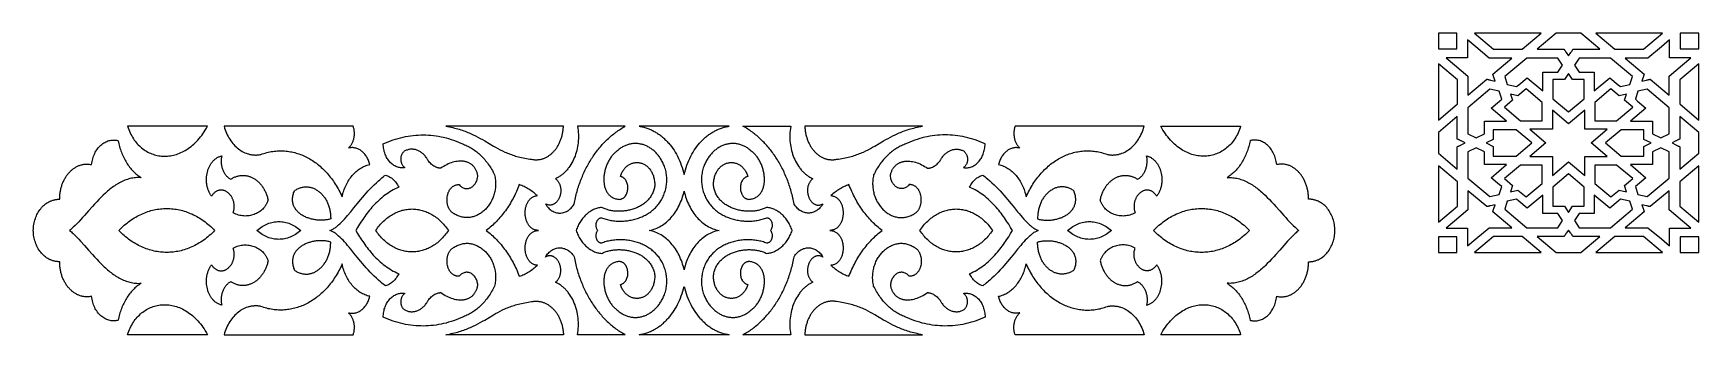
# Model space of a CAD drawing. Extents: x -250 to 390, y -40 to 76.
import ezdxf

# ---------------------------------------------------------------- set-up
doc = ezdxf.new("R2010")
doc.units = 0
doc.layers.add('LAYER_1', color=18, linetype='CONTINUOUS')

msp = doc.modelspace()

# ---------------------------------------------------------------- linework, layer by layer
at = {"layer": 'LAYER_1'}
for points in [[(296.84, 69.67), (296.84, 75.67), (289.72, 75.67), (289.72, 69.67)], [(292.73, 66.29), (295.89, 63.61), (301.04, 59.28), (301.03, 51.93), (308.33, 58.06), (308.47, 58.03), (308.66, 57.98), (308.84, 57.95), (308.97, 57.92), (309.13, 57.88), (309.3, 57.84), (309.45, 57.8), (309.8, 57.71), (311.56, 57.32), (311.07, 58.79), (310.96, 59.06), (310.92, 59.19), (310.87, 59.34), (310.82, 59.47), (310.78, 59.58), (310.75, 59.73), (310.69, 59.89), (310.65, 60.01), (317.93, 66.15), (309.2, 66.15), (304.05, 70.48), (300.87, 73.14), (300.87, 66.29)], [(329.26, 75.67), (303.58, 75.67), (310.9, 69.54), (321.96, 69.54)], [(351.75, 69.54), (344.47, 75.67), (334.97, 75.67), (327.69, 69.54), (337.98, 69.54), (338.03, 69.44), (338.17, 69.28), (338.22, 69.19), (338.3, 69.08), (338.37, 68.95), (338.49, 68.77), (338.59, 68.64), (338.71, 68.45), (338.8, 68.3), (339.72, 67.03), (340.64, 68.3), (340.72, 68.45), (340.85, 68.64), (340.95, 68.77), (341.06, 68.95), (341.14, 69.08), (341.21, 69.19), (341.26, 69.28), (341.4, 69.44), (341.45, 69.54)], [(375.85, 75.67), (350.17, 75.67), (357.48, 69.54), (368.54, 69.54)], [(386.71, 66.29), (378.56, 66.29), (378.56, 73.14), (375.38, 70.48), (370.23, 66.15), (361.5, 66.15), (368.78, 60.01), (368.74, 59.89), (368.69, 59.73), (368.65, 59.58), (368.61, 59.47), (368.57, 59.34), (368.52, 59.19), (368.47, 59.06), (368.37, 58.79), (367.88, 57.32), (369.64, 57.71), (369.98, 57.8), (370.13, 57.84), (370.3, 57.88), (370.46, 57.92), (370.59, 57.95), (370.77, 57.98), (370.96, 58.03), (371.1, 58.06), (378.4, 51.93), (378.4, 59.28), (383.54, 63.61)], [(382.59, 69.67), (389.72, 69.67), (389.72, 75.67), (382.59, 75.67)], [(289.72, 42.4), (297.01, 48.55), (297.01, 57.85), (289.72, 64)], [(323.64, 66.15), (315.2, 59.04), (316.15, 56.02), (319.76, 55.21), (320.64, 55.94), (323.83, 58.64), (329.81, 53.61), (329.81, 60.72), (335.58, 60.72), (337.44, 63.43), (335.58, 66.14)], [(363.28, 56.02), (364.24, 59.04), (355.8, 66.15), (343.85, 66.14), (341.99, 63.43), (343.85, 60.72), (349.62, 60.72), (349.62, 53.61), (355.6, 58.64), (358.79, 55.94), (359.67, 55.21)], [(389.72, 42.4), (389.72, 64), (382.43, 57.85), (382.43, 48.55)], [(339.72, 60.26), (338.15, 57.91), (333.69, 57.91), (333.69, 50.58), (339.72, 45.51), (345.74, 50.58), (345.74, 57.91), (341.29, 57.91)], [(309.48, 54.23), (301.04, 47.13), (301.04, 37.08), (304.26, 35.52), (307.49, 37.09), (307.49, 41.94), (315.93, 41.94), (309.96, 46.97), (313.16, 49.65), (314.04, 50.39), (313.08, 53.43)], [(317.41, 52.37), (318.22, 49.96), (315.06, 47.29), (321.23, 42.1), (329.59, 42.12), (329.62, 49.16), (323.45, 54.35), (320.28, 51.69)], [(358.2, 42.1), (364.37, 47.29), (361.22, 49.96), (362.02, 52.37), (359.15, 51.69), (355.98, 54.35), (349.81, 49.16), (349.84, 42.12)], [(375.17, 35.52), (378.39, 37.08), (378.4, 47.13), (369.95, 54.23), (366.35, 53.43), (365.39, 50.39), (366.27, 49.65), (369.47, 46.97), (363.5, 41.94), (371.95, 41.94), (371.95, 37.09)], [(333.5, 46.13), (333.5, 38.83), (324.83, 38.83), (331.05, 33.61), (324.83, 28.38), (333.5, 28.37), (333.5, 21.08), (339.72, 26.31), (345.93, 21.08), (345.93, 28.37), (354.61, 28.38), (348.38, 33.61), (354.61, 38.83), (345.93, 38.83), (345.93, 46.13), (339.72, 40.9)], [(-213.76, 40), (-213.55, 39.34), (-213.32, 38.7), (-213.07, 38.07), (-212.8, 37.47), (-212.51, 36.88), (-212.21, 36.31), (-211.89, 35.76), (-211.56, 35.23), (-211.21, 34.72), (-210.85, 34.23), (-210.47, 33.75), (-210.08, 33.3), (-209.68, 32.86), (-209.26, 32.45), (-208.83, 32.05), (-208.39, 31.68), (-207.94, 31.32), (-207.48, 30.99), (-207.01, 30.68), (-206.53, 30.38), (-206.04, 30.11), (-205.54, 29.86), (-205.03, 29.62), (-204.51, 29.41), (-203.99, 29.23), (-203.46, 29.06), (-202.92, 28.91), (-202.38, 28.79), (-201.83, 28.69), (-201.28, 28.61), (-200.72, 28.55), (-200.16, 28.51), (-199.59, 28.5), (-199.03, 28.51), (-198.46, 28.54), (-197.89, 28.6), (-197.31, 28.67), (-196.74, 28.77), (-196.16, 28.9), (-195.59, 29.05), (-195.01, 29.22), (-194.44, 29.41), (-193.87, 29.63), (-193.3, 29.87), (-192.73, 30.14), (-192.17, 30.43), (-191.61, 30.75), (-191.05, 31.09), (-190.5, 31.45), (-189.95, 31.84), (-189.41, 32.26), (-188.87, 32.7), (-188.34, 33.16), (-187.82, 33.66), (-187.3, 34.17), (-186.79, 34.71), (-186.29, 35.28), (-185.8, 35.88), (-185.32, 36.5), (-184.85, 37.14), (-184.38, 37.82), (-183.93, 38.52), (-183.49, 39.24), (-183.06, 40)], [(-176.7, 40), (-176.5, 39.31), (-176.28, 38.63), (-176.03, 37.98), (-175.76, 37.34), (-175.48, 36.72), (-175.17, 36.12), (-174.84, 35.55), (-174.5, 34.99), (-174.14, 34.45), (-173.77, 33.93), (-173.37, 33.44), (-172.96, 32.97), (-172.54, 32.52), (-172.11, 32.1), (-171.66, 31.7), (-171.19, 31.32), (-170.72, 30.98), (-170.23, 30.65), (-169.73, 30.36), (-169.23, 30.09), (-168.71, 29.84), (-168.19, 29.63), (-167.65, 29.44), (-167.38, 29.36), (-167.11, 29.29), (-166.84, 29.22), (-166.57, 29.16), (-166.29, 29.11), (-166.01, 29.07), (-165.73, 29.03), (-165.45, 29), (-165.17, 28.98), (-164.89, 28.97), (-164.61, 28.96), (-164.32, 28.96), (-164.04, 28.98), (-163.75, 28.99), (-163.47, 29.02), (-163.18, 29.06), (-162.89, 29.1), (-162.6, 29.15), (-162.04, 29.36), (-161.47, 29.55), (-160.9, 29.72), (-160.33, 29.88), (-159.76, 30.02), (-159.19, 30.14), (-158.62, 30.25), (-158.05, 30.34), (-157.47, 30.42), (-156.9, 30.48), (-156.33, 30.52), (-155.76, 30.55), (-155.2, 30.56), (-154.63, 30.56), (-154.06, 30.54), (-153.5, 30.51), (-152.93, 30.46), (-152.37, 30.4), (-151.81, 30.32), (-151.25, 30.23), (-150.7, 30.13), (-150.14, 30), (-149.59, 29.87), (-149.04, 29.72), (-148.5, 29.55), (-147.96, 29.37), (-147.42, 29.18), (-146.88, 28.97), (-146.35, 28.75), (-145.82, 28.52), (-145.3, 28.27), (-144.78, 28), (-144.27, 27.73), (-143.75, 27.44), (-143.25, 27.13), (-142.75, 26.82), (-142.25, 26.48), (-141.76, 26.14), (-141.27, 25.78), (-140.79, 25.41), (-140.32, 25.03), (-139.85, 24.64), (-139.39, 24.23), (-138.93, 23.81), (-138.48, 23.37), (-138.04, 22.93), (-137.6, 22.47), (-137.17, 22), (-136.75, 21.52), (-136.33, 21.02), (-135.92, 20.51), (-135.52, 20), (-135.13, 19.46), (-134.75, 18.92), (-134.37, 18.37), (-134, 17.8), (-133.64, 17.23), (-133.29, 16.64), (-132.95, 16.04), (-132.62, 15.43), (-132.29, 14.8), (-131.98, 14.17), (-131.67, 13.53), (-131.38, 12.87), (-131.24, 13.47), (-131.09, 14.06), (-130.93, 14.64), (-130.75, 15.21), (-130.55, 15.77), (-130.34, 16.32), (-130.11, 16.85), (-129.88, 17.38), (-129.62, 17.89), (-129.36, 18.39), (-129.08, 18.87), (-128.78, 19.34), (-128.48, 19.8), (-128.16, 20.24), (-127.83, 20.67), (-127.49, 21.08), (-127.14, 21.48), (-126.78, 21.86), (-126.41, 22.22), (-126.02, 22.57), (-125.63, 22.9), (-125.23, 23.22), (-124.82, 23.51), (-124.4, 23.79), (-123.97, 24.04), (-123.53, 24.28), (-123.09, 24.5), (-122.64, 24.7), (-122.18, 24.88), (-121.71, 25.03), (-121.24, 25.17), (-120.76, 25.28), (-120.87, 25.7), (-120.99, 26.11), (-121.12, 26.51), (-121.27, 26.9), (-121.43, 27.27), (-121.61, 27.63), (-121.79, 27.98), (-121.99, 28.32), (-122.2, 28.64), (-122.41, 28.95), (-122.64, 29.24), (-122.88, 29.52), (-123.13, 29.79), (-123.38, 30.04), (-123.65, 30.28), (-123.92, 30.5), (-124.2, 30.7), (-124.49, 30.89), (-124.78, 31.06), (-125.08, 31.22), (-125.39, 31.35), (-125.7, 31.47), (-126.02, 31.57), (-126.34, 31.65), (-126.66, 31.72), (-126.99, 31.76), (-127.32, 31.79), (-127.65, 31.79), (-127.98, 31.78), (-128.32, 31.74), (-128.66, 31.68), (-128.99, 31.6), (-128.8, 31.78), (-128.61, 31.97), (-128.42, 32.17), (-128.25, 32.37), (-128.09, 32.59), (-127.93, 32.81), (-127.78, 33.04), (-127.64, 33.28), (-127.51, 33.52), (-127.39, 33.77), (-127.28, 34.03), (-127.18, 34.29), (-127.08, 34.55), (-127, 34.82), (-126.92, 35.1), (-126.86, 35.38), (-126.8, 35.66), (-126.75, 35.94), (-126.71, 36.23), (-126.68, 36.52), (-126.67, 36.81), (-126.66, 37.1), (-126.66, 37.4), (-126.67, 37.69), (-126.69, 37.98), (-126.72, 38.28), (-126.76, 38.57), (-126.81, 38.86), (-126.87, 39.15), (-126.95, 39.43), (-127.03, 39.72), (-127.12, 40)], [(-91.59, 40), (-90.88, 39.88), (-90.19, 39.75), (-89.52, 39.61), (-88.86, 39.47), (-88.22, 39.32), (-87.59, 39.16), (-86.98, 38.99), (-86.39, 38.82), (-85.8, 38.64), (-85.24, 38.45), (-84.68, 38.26), (-84.14, 38.06), (-83.6, 37.86), (-83.08, 37.65), (-82.57, 37.44), (-82.07, 37.22), (-81.09, 36.77), (-80.15, 36.31), (-79.24, 35.84), (-78.35, 35.36), (-77.48, 34.87), (-76.62, 34.37), (-74.94, 33.38), (-73.26, 32.4), (-72.41, 31.91), (-71.54, 31.44), (-70.66, 30.98), (-69.76, 30.53), (-68.84, 30.1), (-68.36, 29.89), (-67.88, 29.68), (-67.39, 29.48), (-66.88, 29.29), (-66.37, 29.1), (-65.85, 28.92), (-65.32, 28.75), (-64.77, 28.58), (-64.22, 28.42), (-63.65, 28.26), (-63.07, 28.12), (-62.47, 27.98), (-61.86, 27.85), (-61.23, 27.72), (-60.59, 27.61), (-59.93, 27.51), (-59.26, 27.41), (-58.57, 27.33), (-58.28, 27.27), (-58, 27.22), (-57.72, 27.19), (-57.44, 27.16), (-57.16, 27.15), (-56.89, 27.14), (-56.61, 27.14), (-56.33, 27.15), (-56.06, 27.18), (-55.78, 27.21), (-55.51, 27.25), (-55.24, 27.3), (-54.97, 27.36), (-54.7, 27.43), (-54.43, 27.5), (-54.17, 27.59), (-53.91, 27.68), (-53.65, 27.79), (-53.39, 27.9), (-53.14, 28.02), (-52.88, 28.15), (-52.64, 28.28), (-52.39, 28.43), (-52.15, 28.58), (-51.91, 28.74), (-51.67, 28.91), (-51.44, 29.08), (-51.21, 29.27), (-50.98, 29.46), (-50.76, 29.65), (-50.54, 29.86), (-50.33, 30.07), (-50.12, 30.29), (-49.91, 30.52), (-49.71, 30.75), (-49.51, 30.99), (-49.32, 31.24), (-49.13, 31.49), (-48.95, 31.75), (-48.77, 32.01), (-48.6, 32.28), (-48.44, 32.56), (-48.27, 32.84), (-48.12, 33.13), (-47.97, 33.43), (-47.83, 33.73), (-47.69, 34.04), (-47.56, 34.35), (-47.43, 34.67), (-47.31, 34.99), (-47.2, 35.32), (-47.09, 35.65), (-46.99, 35.99), (-46.9, 36.33), (-46.81, 36.68), (-46.73, 37.03), (-46.66, 37.38), (-46.6, 37.75), (-46.54, 38.11), (-46.49, 38.48), (-46.45, 38.85), (-46.42, 39.23), (-46.39, 39.61), (-46.38, 40)], [(-53.3, 10.21), (-53.03, 9.78), (-52.75, 9.39), (-52.46, 9.02), (-52.15, 8.67), (-51.83, 8.36), (-51.5, 8.07), (-51.16, 7.81), (-50.81, 7.57), (-50.45, 7.36), (-50.09, 7.18), (-49.72, 7.03), (-49.35, 6.9), (-48.97, 6.8), (-48.58, 6.73), (-48.2, 6.68), (-47.81, 6.67), (-47.43, 6.67), (-47.04, 6.71), (-46.66, 6.77), (-46.28, 6.86), (-45.9, 6.98), (-45.53, 7.12), (-45.16, 7.3), (-44.8, 7.49), (-44.45, 7.72), (-44.11, 7.97), (-43.77, 8.25), (-43.45, 8.56), (-43.14, 8.89), (-42.84, 9.26), (-42.55, 9.65), (-42.28, 10.06), (-42.16, 10.69), (-42.03, 11.31), (-41.9, 11.94), (-41.76, 12.55), (-41.61, 13.17), (-41.46, 13.78), (-41.3, 14.38), (-41.13, 14.99), (-40.95, 15.58), (-40.77, 16.18), (-40.59, 16.77), (-40.39, 17.35), (-40.19, 17.94), (-39.99, 18.51), (-39.77, 19.08), (-39.55, 19.65), (-39.33, 20.22), (-39.1, 20.77), (-38.86, 21.33), (-38.61, 21.88), (-38.36, 22.42), (-38.11, 22.96), (-37.85, 23.49), (-37.58, 24.02), (-37.3, 24.54), (-37.02, 25.06), (-36.74, 25.57), (-36.45, 26.08), (-36.15, 26.58), (-35.85, 27.08), (-35.54, 27.57), (-35.23, 28.05), (-34.91, 28.53), (-34.58, 29), (-34.26, 29.47), (-33.92, 29.93), (-33.58, 30.38), (-33.24, 30.83), (-32.88, 31.27), (-32.53, 31.71), (-32.17, 32.13), (-31.8, 32.56), (-31.43, 32.97), (-31.06, 33.38), (-30.68, 33.78), (-30.29, 34.17), (-29.9, 34.56), (-29.51, 34.94), (-29.11, 35.31), (-28.71, 35.68), (-28.3, 36.04), (-27.89, 36.39), (-27.47, 36.73), (-27.05, 37.07), (-26.62, 37.4), (-26.2, 37.72), (-25.76, 38.03), (-25.32, 38.34), (-24.88, 38.64), (-24.44, 38.92), (-23.99, 39.21), (-23.53, 39.48), (-23.07, 39.74), (-22.61, 40), (-40.97, 40), (-40.84, 39.2), (-40.73, 38.41), (-40.66, 37.61), (-40.61, 36.82), (-40.6, 36.03), (-40.61, 35.24), (-40.65, 34.46), (-40.71, 33.69), (-40.81, 32.92), (-40.93, 32.17), (-41.08, 31.42), (-41.25, 30.68), (-41.45, 29.96), (-41.67, 29.25), (-41.92, 28.55), (-42.19, 27.87), (-42.48, 27.2), (-42.8, 26.55), (-43.14, 25.92), (-43.5, 25.31), (-43.88, 24.72), (-44.29, 24.15), (-44.5, 23.87), (-44.71, 23.6), (-44.93, 23.33), (-45.16, 23.08), (-45.39, 22.82), (-45.62, 22.58), (-45.86, 22.34), (-46.11, 22.1), (-46.36, 21.88), (-46.61, 21.66), (-46.87, 21.45), (-47.13, 21.24), (-47.4, 21.04), (-47.67, 20.85), (-47.95, 20.67), (-48.23, 20.49), (-48.51, 20.33), (-48.8, 20.17), (-49.1, 20.02), (-49.4, 19.87), (-49.19, 19.7), (-49.01, 19.52), (-48.83, 19.34), (-48.66, 19.15), (-48.5, 18.95), (-48.36, 18.75), (-48.22, 18.54), (-48.1, 18.33), (-47.99, 18.11), (-47.88, 17.89), (-47.79, 17.66), (-47.71, 17.43), (-47.63, 17.2), (-47.57, 16.97), (-47.51, 16.73), (-47.47, 16.49), (-47.43, 16.25), (-47.41, 16.01), (-47.39, 15.77), (-47.38, 15.53), (-47.38, 15.29), (-47.39, 15.05), (-47.4, 14.81), (-47.42, 14.57), (-47.46, 14.33), (-47.5, 14.09), (-47.54, 13.86), (-47.6, 13.63), (-47.66, 13.4), (-47.73, 13.17), (-47.81, 12.95), (-47.89, 12.74), (-47.98, 12.52), (-48.08, 12.32), (-48.18, 12.11), (-48.29, 11.92), (-48.4, 11.73), (-48.53, 11.54), (-48.65, 11.36), (-48.79, 11.19), (-48.93, 11.03), (-49.07, 10.88), (-49.22, 10.73), (-49.37, 10.59), (-49.53, 10.46), (-49.7, 10.34), (-49.87, 10.23), (-50.04, 10.13), (-50.22, 10.04), (-50.4, 9.96), (-50.58, 9.89), (-50.77, 9.84), (-50.97, 9.79), (-51.16, 9.76), (-51.36, 9.74), (-51.57, 9.74), (-51.78, 9.74), (-51.99, 9.77), (-52.2, 9.8), (-52.41, 9.85), (-52.63, 9.92), (-52.85, 10), (-53.07, 10.09)], [(-17.29, 40), (-16.91, 39.94), (-16.54, 39.87), (-16.16, 39.8), (-15.79, 39.72), (-15.42, 39.62), (-15.05, 39.52), (-14.69, 39.41), (-14.32, 39.29), (-13.96, 39.17), (-13.6, 39.03), (-13.25, 38.89), (-12.89, 38.74), (-12.54, 38.58), (-12.19, 38.41), (-11.85, 38.23), (-11.51, 38.05), (-11.17, 37.86), (-10.83, 37.66), (-10.5, 37.45), (-10.17, 37.24), (-9.84, 37.02), (-9.52, 36.79), (-9.2, 36.55), (-8.88, 36.31), (-8.57, 36.06), (-8.26, 35.8), (-7.96, 35.53), (-7.66, 35.26), (-7.36, 34.98), (-7.07, 34.7), (-6.78, 34.41), (-6.49, 34.11), (-6.21, 33.8), (-5.93, 33.49), (-5.66, 33.17), (-5.39, 32.84), (-4.87, 32.18), (-4.37, 31.48), (-3.88, 30.76), (-3.42, 30.02), (-2.98, 29.26), (-2.55, 28.47), (-2.15, 27.66), (-1.77, 26.84), (-1.42, 25.99), (-1.08, 25.12), (-0.78, 24.23), (-0.49, 23.32), (-0.23, 22.4), (0, 21.45), (0.23, 22.4), (0.49, 23.32), (0.78, 24.23), (1.08, 25.12), (1.42, 25.99), (1.77, 26.84), (2.15, 27.66), (2.55, 28.47), (2.98, 29.26), (3.42, 30.02), (3.88, 30.76), (4.37, 31.48), (4.87, 32.18), (5.39, 32.84), (5.93, 33.49), (6.21, 33.8), (6.49, 34.11), (6.78, 34.41), (7.07, 34.7), (7.36, 34.98), (7.66, 35.26), (7.96, 35.53), (8.26, 35.8), (8.57, 36.06), (8.88, 36.31), (9.2, 36.55), (9.52, 36.79), (9.84, 37.02), (10.17, 37.24), (10.5, 37.45), (10.83, 37.66), (11.17, 37.86), (11.51, 38.05), (11.85, 38.23), (12.19, 38.41), (12.54, 38.58), (12.89, 38.74), (13.25, 38.89), (13.6, 39.03), (13.96, 39.17), (14.32, 39.29), (14.69, 39.41), (15.05, 39.52), (15.42, 39.62), (15.79, 39.72), (16.16, 39.8), (16.54, 39.87), (16.91, 39.94), (17.29, 40), (0, 40)], [(42.28, 10.06), (42.16, 10.69), (42.03, 11.31), (41.9, 11.94), (41.76, 12.55), (41.61, 13.17), (41.46, 13.78), (41.3, 14.38), (41.13, 14.99), (40.95, 15.58), (40.77, 16.18), (40.59, 16.77), (40.39, 17.35), (40.19, 17.94), (39.99, 18.51), (39.77, 19.08), (39.55, 19.65), (39.33, 20.22), (39.1, 20.77), (38.86, 21.33), (38.61, 21.88), (38.36, 22.42), (38.11, 22.96), (37.85, 23.49), (37.58, 24.02), (37.3, 24.54), (37.02, 25.06), (36.74, 25.57), (36.45, 26.08), (36.15, 26.58), (35.85, 27.08), (35.54, 27.57), (35.23, 28.05), (34.91, 28.53), (34.58, 29), (34.26, 29.47), (33.92, 29.93), (33.58, 30.38), (33.24, 30.83), (32.88, 31.27), (32.53, 31.71), (32.17, 32.13), (31.8, 32.56), (31.43, 32.97), (31.06, 33.38), (30.68, 33.78), (30.29, 34.17), (29.9, 34.56), (29.51, 34.94), (29.11, 35.31), (28.71, 35.68), (28.3, 36.04), (27.89, 36.39), (27.47, 36.73), (27.05, 37.07), (26.62, 37.4), (26.2, 37.72), (25.76, 38.03), (25.32, 38.34), (24.88, 38.64), (24.44, 38.92), (23.99, 39.21), (23.53, 39.48), (23.07, 39.74), (22.61, 40), (40.97, 40), (40.84, 39.2), (40.73, 38.41), (40.66, 37.61), (40.61, 36.82), (40.6, 36.03), (40.61, 35.24), (40.65, 34.46), (40.71, 33.69), (40.81, 32.92), (40.93, 32.17), (41.08, 31.42), (41.25, 30.68), (41.45, 29.96), (41.67, 29.25), (41.92, 28.55), (42.19, 27.87), (42.48, 27.2), (42.8, 26.55), (43.14, 25.92), (43.5, 25.31), (43.88, 24.72), (44.29, 24.15), (44.5, 23.87), (44.71, 23.6), (44.93, 23.33), (45.16, 23.08), (45.39, 22.82), (45.62, 22.58), (45.86, 22.34), (46.11, 22.1), (46.36, 21.88), (46.61, 21.66), (46.87, 21.45), (47.13, 21.24), (47.4, 21.04), (47.67, 20.85), (47.95, 20.67), (48.23, 20.49), (48.51, 20.33), (48.8, 20.17), (49.1, 20.02), (49.4, 19.87), (49.19, 19.7), (49.01, 19.52), (48.83, 19.34), (48.66, 19.15), (48.5, 18.95), (48.36, 18.75), (48.22, 18.54), (48.1, 18.33), (47.99, 18.11), (47.88, 17.89), (47.79, 17.66), (47.71, 17.43), (47.63, 17.2), (47.57, 16.97), (47.51, 16.73), (47.47, 16.49), (47.43, 16.25), (47.41, 16.01), (47.39, 15.77), (47.38, 15.53), (47.38, 15.29), (47.39, 15.05), (47.4, 14.81), (47.42, 14.57), (47.46, 14.33), (47.5, 14.09), (47.54, 13.86), (47.6, 13.63), (47.66, 13.4), (47.73, 13.17), (47.81, 12.95), (47.89, 12.74), (47.98, 12.52), (48.08, 12.32), (48.18, 12.11), (48.29, 11.92), (48.4, 11.73), (48.53, 11.54), (48.65, 11.36), (48.79, 11.19), (48.93, 11.03), (49.07, 10.88), (49.22, 10.73), (49.37, 10.59), (49.53, 10.46), (49.7, 10.34), (49.87, 10.23), (50.04, 10.13), (50.22, 10.04), (50.4, 9.96), (50.58, 9.89), (50.77, 9.84), (50.97, 9.79), (51.16, 9.76), (51.36, 9.74), (51.57, 9.74), (51.78, 9.74), (51.99, 9.77), (52.2, 9.8), (52.41, 9.85), (52.63, 9.92), (52.85, 10), (53.07, 10.09), (53.3, 10.21), (53.03, 9.78), (52.75, 9.39), (52.46, 9.02), (52.15, 8.67), (51.83, 8.36), (51.5, 8.07), (51.16, 7.81), (50.81, 7.57), (50.45, 7.36), (50.09, 7.18), (49.72, 7.03), (49.35, 6.9), (48.97, 6.8), (48.58, 6.73), (48.2, 6.68), (47.81, 6.67), (47.43, 6.67), (47.04, 6.71), (46.66, 6.77), (46.28, 6.86), (45.9, 6.98), (45.53, 7.12), (45.16, 7.3), (44.8, 7.49), (44.45, 7.72), (44.11, 7.97), (43.77, 8.25), (43.45, 8.56), (43.14, 8.89), (42.84, 9.26), (42.55, 9.65)], [(46.38, 40), (46.39, 39.61), (46.42, 39.23), (46.45, 38.85), (46.49, 38.48), (46.54, 38.11), (46.6, 37.75), (46.66, 37.38), (46.73, 37.03), (46.81, 36.68), (46.9, 36.33), (46.99, 35.99), (47.09, 35.65), (47.2, 35.32), (47.31, 34.99), (47.43, 34.67), (47.56, 34.35), (47.69, 34.04), (47.83, 33.73), (47.97, 33.43), (48.12, 33.13), (48.27, 32.84), (48.44, 32.56), (48.6, 32.28), (48.77, 32.01), (48.95, 31.75), (49.13, 31.49), (49.32, 31.24), (49.51, 30.99), (49.71, 30.75), (49.91, 30.52), (50.12, 30.29), (50.33, 30.07), (50.54, 29.86), (50.76, 29.65), (50.98, 29.46), (51.21, 29.27), (51.44, 29.08), (51.67, 28.91), (51.91, 28.74), (52.15, 28.58), (52.39, 28.43), (52.64, 28.28), (52.88, 28.15), (53.14, 28.02), (53.39, 27.9), (53.65, 27.79), (53.91, 27.68), (54.17, 27.59), (54.43, 27.5), (54.7, 27.43), (54.97, 27.36), (55.24, 27.3), (55.51, 27.25), (55.78, 27.21), (56.06, 27.18), (56.33, 27.15), (56.61, 27.14), (56.89, 27.14), (57.16, 27.15), (57.44, 27.16), (57.72, 27.19), (58, 27.22), (58.28, 27.27), (58.57, 27.33), (59.26, 27.41), (59.93, 27.51), (60.59, 27.61), (61.23, 27.72), (61.86, 27.85), (62.47, 27.98), (63.07, 28.12), (63.65, 28.26), (64.22, 28.42), (64.77, 28.58), (65.32, 28.75), (65.85, 28.92), (66.37, 29.1), (66.88, 29.29), (67.39, 29.48), (67.88, 29.68), (68.36, 29.89), (68.84, 30.1), (69.76, 30.53), (70.66, 30.98), (71.54, 31.44), (72.41, 31.91), (73.26, 32.4), (74.94, 33.38), (76.62, 34.37), (77.48, 34.87), (78.35, 35.36), (79.24, 35.84), (80.15, 36.31), (81.09, 36.77), (82.07, 37.22), (82.57, 37.44), (83.08, 37.65), (83.6, 37.86), (84.14, 38.06), (84.68, 38.26), (85.24, 38.45), (85.8, 38.64), (86.39, 38.82), (86.98, 38.99), (87.59, 39.16), (88.22, 39.32), (88.86, 39.47), (89.52, 39.61), (90.19, 39.75), (90.88, 39.88), (91.59, 40)], [(131.38, 12.87), (131.67, 13.53), (131.98, 14.17), (132.29, 14.8), (132.62, 15.43), (132.95, 16.04), (133.29, 16.64), (133.64, 17.23), (134, 17.8), (134.37, 18.37), (134.75, 18.92), (135.13, 19.46), (135.52, 20), (135.92, 20.51), (136.33, 21.02), (136.75, 21.52), (137.17, 22), (137.6, 22.47), (138.04, 22.93), (138.48, 23.37), (138.93, 23.81), (139.39, 24.23), (139.85, 24.64), (140.32, 25.03), (140.79, 25.41), (141.27, 25.78), (141.76, 26.14), (142.25, 26.48), (142.75, 26.82), (143.25, 27.13), (143.75, 27.44), (144.27, 27.73), (144.78, 28), (145.3, 28.27), (145.82, 28.52), (146.35, 28.75), (146.88, 28.97), (147.42, 29.18), (147.96, 29.37), (148.5, 29.55), (149.04, 29.72), (149.59, 29.87), (150.14, 30), (150.7, 30.13), (151.25, 30.23), (151.81, 30.32), (152.37, 30.4), (152.93, 30.46), (153.5, 30.51), (154.06, 30.54), (154.63, 30.56), (155.2, 30.56), (155.76, 30.55), (156.33, 30.52), (156.9, 30.48), (157.47, 30.42), (158.05, 30.34), (158.62, 30.25), (159.19, 30.14), (159.76, 30.02), (160.33, 29.88), (160.9, 29.72), (161.47, 29.55), (162.04, 29.36), (162.6, 29.15), (162.89, 29.1), (163.18, 29.06), (163.47, 29.02), (163.75, 28.99), (164.04, 28.98), (164.32, 28.96), (164.61, 28.96), (164.89, 28.97), (165.17, 28.98), (165.45, 29), (165.73, 29.03), (166.01, 29.07), (166.29, 29.11), (166.57, 29.16), (166.84, 29.22), (167.11, 29.29), (167.38, 29.36), (167.65, 29.44), (168.19, 29.63), (168.71, 29.84), (169.23, 30.09), (169.73, 30.36), (170.23, 30.65), (170.72, 30.98), (171.19, 31.32), (171.66, 31.7), (172.11, 32.1), (172.54, 32.52), (172.96, 32.97), (173.37, 33.44), (173.77, 33.93), (174.14, 34.45), (174.5, 34.99), (174.84, 35.55), (175.17, 36.12), (175.48, 36.72), (175.76, 37.34), (176.03, 37.98), (176.28, 38.63), (176.5, 39.31), (176.7, 40), (127.12, 40), (127.03, 39.72), (126.95, 39.43), (126.87, 39.15), (126.81, 38.86), (126.76, 38.57), (126.72, 38.28), (126.69, 37.98), (126.67, 37.69), (126.66, 37.4), (126.66, 37.1), (126.67, 36.81), (126.68, 36.52), (126.71, 36.23), (126.75, 35.94), (126.8, 35.66), (126.86, 35.38), (126.92, 35.1), (127, 34.82), (127.08, 34.55), (127.18, 34.29), (127.28, 34.03), (127.39, 33.77), (127.51, 33.52), (127.64, 33.28), (127.78, 33.04), (127.93, 32.81), (128.09, 32.59), (128.25, 32.37), (128.42, 32.17), (128.61, 31.97), (128.8, 31.78), (128.99, 31.6), (128.66, 31.68), (128.32, 31.74), (127.98, 31.78), (127.65, 31.79), (127.32, 31.79), (126.99, 31.76), (126.66, 31.72), (126.34, 31.65), (126.02, 31.57), (125.7, 31.47), (125.39, 31.35), (125.08, 31.22), (124.78, 31.06), (124.49, 30.89), (124.2, 30.7), (123.92, 30.5), (123.65, 30.28), (123.38, 30.04), (123.13, 29.79), (122.88, 29.52), (122.64, 29.24), (122.41, 28.95), (122.2, 28.64), (121.99, 28.32), (121.79, 27.98), (121.61, 27.63), (121.43, 27.27), (121.27, 26.9), (121.12, 26.51), (120.99, 26.11), (120.87, 25.7), (120.76, 25.28), (121.24, 25.17), (121.71, 25.03), (122.18, 24.88), (122.64, 24.7), (123.09, 24.5), (123.53, 24.28), (123.97, 24.04), (124.4, 23.79), (124.82, 23.51), (125.23, 23.22), (125.63, 22.9), (126.02, 22.57), (126.41, 22.22), (126.78, 21.86), (127.14, 21.48), (127.49, 21.08), (127.83, 20.67), (128.16, 20.24), (128.48, 19.8), (128.78, 19.34), (129.08, 18.87), (129.36, 18.39), (129.62, 17.89), (129.88, 17.38), (130.11, 16.85), (130.34, 16.32), (130.55, 15.77), (130.75, 15.21), (130.93, 14.64), (131.09, 14.06), (131.24, 13.47)], [(183.06, 40), (213.76, 40), (213.55, 39.34), (213.32, 38.7), (213.07, 38.07), (212.8, 37.47), (212.51, 36.88), (212.21, 36.31), (211.89, 35.76), (211.56, 35.23), (211.21, 34.72), (210.85, 34.23), (210.47, 33.75), (210.08, 33.3), (209.68, 32.86), (209.26, 32.45), (208.83, 32.05), (208.39, 31.68), (207.94, 31.32), (207.48, 30.99), (207.01, 30.68), (206.53, 30.38), (206.04, 30.11), (205.54, 29.86), (205.03, 29.62), (204.51, 29.41), (203.99, 29.23), (203.46, 29.06), (202.92, 28.91), (202.38, 28.79), (201.83, 28.69), (201.28, 28.61), (200.72, 28.55), (200.16, 28.51), (199.59, 28.5), (199.03, 28.51), (198.46, 28.54), (197.89, 28.6), (197.31, 28.67), (196.74, 28.77), (196.16, 28.9), (195.59, 29.05), (195.01, 29.22), (194.44, 29.41), (193.87, 29.63), (193.3, 29.87), (192.73, 30.14), (192.17, 30.43), (191.61, 30.75), (191.05, 31.09), (190.5, 31.45), (189.95, 31.84), (189.41, 32.26), (188.87, 32.7), (188.34, 33.16), (187.82, 33.66), (187.3, 34.17), (186.79, 34.71), (186.29, 35.28), (185.8, 35.88), (185.32, 36.5), (184.85, 37.14), (184.38, 37.82), (183.93, 38.52), (183.49, 39.24)], [(297, 43.73), (289.72, 37.6), (289.72, 29.61), (297, 23.49), (297, 32.15), (297.12, 32.19), (297.32, 32.3), (297.43, 32.35), (297.55, 32.41), (297.7, 32.47), (297.92, 32.57), (298.07, 32.66), (298.3, 32.76), (298.49, 32.83), (299.95, 33.61), (298.49, 34.38), (298.3, 34.45), (298.07, 34.55), (297.92, 34.64), (297.7, 34.74), (297.55, 34.8), (297.43, 34.86), (297.32, 34.91), (297.12, 35.02), (297, 35.06)], [(319.54, 38.68), (310.82, 38.68), (310.82, 34.93), (308.02, 33.61), (310.82, 32.28), (310.82, 28.53), (319.54, 28.53), (325.56, 33.61)], [(359.89, 28.53), (368.61, 28.53), (368.61, 32.28), (371.41, 33.61), (368.61, 34.93), (368.61, 38.68), (359.89, 38.68), (353.87, 33.61)], [(382.43, 23.49), (389.72, 29.61), (389.72, 37.6), (382.43, 43.73), (382.43, 35.06), (382.32, 35.02), (382.12, 34.91), (382, 34.86), (381.88, 34.8), (381.73, 34.74), (381.51, 34.64), (381.36, 34.55), (381.13, 34.45), (380.94, 34.38), (379.49, 33.61), (380.94, 32.83), (381.13, 32.76), (381.36, 32.65), (381.51, 32.57), (381.73, 32.47), (381.88, 32.41), (382, 32.35), (382.12, 32.3), (382.31, 32.19), (382.43, 32.15)], [(-250, 0), (-249.98, 0.59), (-249.93, 1.18), (-249.87, 1.76), (-249.78, 2.33), (-249.67, 2.9), (-249.54, 3.45), (-249.39, 4), (-249.22, 4.54), (-249.03, 5.07), (-248.82, 5.58), (-248.59, 6.08), (-248.34, 6.57), (-248.07, 7.04), (-247.79, 7.5), (-247.48, 7.94), (-247.16, 8.36), (-246.82, 8.77), (-246.47, 9.15), (-246.09, 9.52), (-245.7, 9.86), (-245.3, 10.18), (-244.88, 10.48), (-244.44, 10.76), (-243.99, 11.01), (-243.52, 11.23), (-243.28, 11.33), (-243.04, 11.43), (-242.79, 11.52), (-242.54, 11.6), (-242.29, 11.67), (-242.04, 11.74), (-241.78, 11.8), (-241.51, 11.86), (-241.25, 11.9), (-240.98, 11.94), (-240.7, 11.97), (-240.43, 11.99), (-240.15, 12.01), (-239.86, 12.01), (-239.86, 12.4), (-239.85, 12.79), (-239.83, 13.17), (-239.8, 13.55), (-239.76, 13.93), (-239.72, 14.3), (-239.67, 14.67), (-239.61, 15.04), (-239.54, 15.4), (-239.46, 15.76), (-239.38, 16.11), (-239.29, 16.46), (-239.19, 16.81), (-239.09, 17.14), (-238.98, 17.48), (-238.86, 17.81), (-238.73, 18.14), (-238.6, 18.45), (-238.46, 18.77), (-238.32, 19.08), (-238.17, 19.38), (-238.01, 19.68), (-237.85, 19.97), (-237.68, 20.26), (-237.51, 20.54), (-237.33, 20.81), (-237.15, 21.08), (-236.96, 21.34), (-236.76, 21.59), (-236.56, 21.84), (-236.36, 22.08), (-236.15, 22.31), (-235.93, 22.54), (-235.71, 22.76), (-235.49, 22.97), (-235.26, 23.17), (-235.03, 23.37), (-234.79, 23.56), (-234.55, 23.74), (-234.31, 23.91), (-234.06, 24.07), (-233.81, 24.23), (-233.55, 24.38), (-233.29, 24.52), (-233.03, 24.65), (-232.77, 24.77), (-232.5, 24.88), (-232.23, 24.98), (-231.96, 25.07), (-231.68, 25.16), (-231.4, 25.23), (-231.12, 25.3), (-230.84, 25.35), (-230.55, 25.4), (-230.26, 25.43), (-229.98, 25.46), (-229.68, 25.47), (-229.39, 25.47), (-229.1, 25.47), (-228.8, 25.45), (-228.51, 25.42), (-228.21, 25.38), (-227.91, 25.33), (-227.61, 25.27), (-227.54, 25.86), (-227.44, 26.43), (-227.32, 26.99), (-227.18, 27.53), (-227.02, 28.07), (-226.84, 28.58), (-226.64, 29.08), (-226.42, 29.56), (-226.18, 30.03), (-225.92, 30.48), (-225.65, 30.91), (-225.36, 31.32), (-225.06, 31.71), (-224.74, 32.07), (-224.41, 32.42), (-224.07, 32.75), (-223.71, 33.05), (-223.34, 33.33), (-222.97, 33.59), (-222.58, 33.82), (-222.18, 34.03), (-221.77, 34.21), (-221.36, 34.36), (-220.94, 34.49), (-220.51, 34.59), (-220.07, 34.66), (-219.63, 34.71), (-219.41, 34.72), (-219.19, 34.72), (-218.97, 34.72), (-218.74, 34.7), (-218.52, 34.68), (-218.29, 34.65), (-218.07, 34.62), (-217.84, 34.57), (-217.61, 34.52), (-217.39, 34.46), (-217.27, 33.89), (-217.15, 33.31), (-217.01, 32.75), (-216.87, 32.19), (-216.71, 31.64), (-216.53, 31.09), (-216.35, 30.55), (-216.16, 30.02), (-215.95, 29.5), (-215.74, 28.99), (-215.51, 28.48), (-215.27, 27.98), (-215.03, 27.5), (-214.77, 27.02), (-214.5, 26.55), (-214.22, 26.09), (-213.94, 25.64), (-213.64, 25.2), (-213.33, 24.77), (-213.02, 24.35), (-212.69, 23.94), (-212.36, 23.54), (-212.02, 23.16), (-211.67, 22.79), (-211.31, 22.43), (-210.94, 22.08), (-210.57, 21.74), (-210.18, 21.42), (-209.79, 21.11), (-209.39, 20.81), (-208.99, 20.53), (-208.57, 20.26), (-209.13, 20.29), (-209.68, 20.3), (-210.22, 20.29), (-210.76, 20.25), (-211.29, 20.2), (-211.82, 20.12), (-212.34, 20.02), (-212.86, 19.91), (-213.37, 19.77), (-213.88, 19.62), (-214.39, 19.44), (-214.89, 19.25), (-215.38, 19.05), (-215.87, 18.82), (-216.36, 18.58), (-216.84, 18.33), (-217.32, 18.06), (-217.79, 17.78), (-218.26, 17.48), (-218.73, 17.17), (-219.19, 16.85), (-219.65, 16.52), (-220.1, 16.18), (-220.55, 15.83), (-220.99, 15.46), (-221.44, 15.09), (-221.87, 14.71), (-222.31, 14.32), (-223.17, 13.52), (-224.01, 12.7), (-224.85, 11.85), (-225.66, 11), (-226.47, 10.13), (-227.27, 9.25), (-228.82, 7.5), (-230.34, 5.78), (-231.09, 4.95), (-231.82, 4.14), (-232.55, 3.35), (-233.27, 2.6), (-233.98, 1.88), (-234.69, 1.21), (-235.04, 0.89), (-235.38, 0.58), (-235.73, 0.28), (-236.08, 0), (-235.73, -0.28), (-235.38, -0.58), (-235.04, -0.89), (-234.69, -1.21), (-233.98, -1.88), (-233.27, -2.6), (-232.55, -3.35), (-231.82, -4.14), (-230.34, -5.78), (-228.82, -7.5), (-227.27, -9.25), (-226.47, -10.13), (-225.66, -11), (-224.85, -11.85), (-224.01, -12.7), (-223.17, -13.52), (-222.74, -13.92), (-222.31, -14.32), (-221.87, -14.71), (-221.44, -15.09), (-220.99, -15.46), (-220.55, -15.83), (-220.1, -16.18), (-219.65, -16.52), (-219.19, -16.85), (-218.73, -17.17), (-218.26, -17.48), (-217.79, -17.78), (-217.32, -18.06), (-216.84, -18.33), (-216.36, -18.58), (-215.87, -18.82), (-215.38, -19.05), (-214.89, -19.25), (-214.39, -19.44), (-213.88, -19.62), (-213.37, -19.77), (-212.86, -19.91), (-212.34, -20.02), (-211.82, -20.12), (-211.29, -20.2), (-210.76, -20.25), (-210.22, -20.29), (-209.68, -20.3), (-209.13, -20.29), (-208.57, -20.26), (-208.99, -20.53), (-209.39, -20.81), (-209.79, -21.11), (-210.18, -21.42), (-210.57, -21.74), (-210.94, -22.08), (-211.31, -22.43), (-211.67, -22.79), (-212.02, -23.16), (-212.36, -23.54), (-212.69, -23.94), (-213.02, -24.35), (-213.33, -24.77), (-213.64, -25.2), (-213.94, -25.64), (-214.22, -26.09), (-214.5, -26.55), (-214.77, -27.02), (-215.03, -27.5), (-215.27, -27.98), (-215.51, -28.48), (-215.74, -28.99), (-215.95, -29.5), (-216.16, -30.02), (-216.35, -30.55), (-216.53, -31.09), (-216.71, -31.64), (-216.87, -32.19), (-217.01, -32.75), (-217.15, -33.31), (-217.27, -33.89), (-217.39, -34.46), (-217.61, -34.52), (-217.84, -34.57), (-218.07, -34.62), (-218.29, -34.65), (-218.52, -34.68), (-218.74, -34.7), (-218.97, -34.72), (-219.19, -34.72), (-219.63, -34.71), (-220.07, -34.66), (-220.51, -34.59), (-220.94, -34.49), (-221.36, -34.36), (-221.77, -34.21), (-222.18, -34.03), (-222.58, -33.82), (-222.97, -33.59), (-223.34, -33.33), (-223.71, -33.05), (-224.07, -32.75), (-224.41, -32.42), (-224.74, -32.07), (-225.06, -31.71), (-225.36, -31.32), (-225.65, -30.91), (-225.92, -30.48), (-226.18, -30.03), (-226.42, -29.56), (-226.64, -29.08), (-226.84, -28.58), (-227.02, -28.07), (-227.18, -27.53), (-227.32, -26.99), (-227.44, -26.43), (-227.54, -25.86), (-227.61, -25.27), (-227.91, -25.33), (-228.21, -25.38), (-228.51, -25.42), (-228.8, -25.45), (-229.1, -25.47), (-229.39, -25.47), (-229.68, -25.47), (-229.98, -25.46), (-230.26, -25.43), (-230.55, -25.4), (-230.84, -25.35), (-231.12, -25.3), (-231.4, -25.23), (-231.68, -25.16), (-231.96, -25.07), (-232.23, -24.98), (-232.5, -24.88), (-232.77, -24.77), (-233.03, -24.65), (-233.29, -24.52), (-233.55, -24.38), (-233.81, -24.23), (-234.06, -24.07), (-234.31, -23.91), (-234.55, -23.74), (-234.79, -23.56), (-235.03, -23.37), (-235.26, -23.17), (-235.49, -22.97), (-235.71, -22.76), (-235.93, -22.54), (-236.15, -22.31), (-236.36, -22.08), (-236.56, -21.84), (-236.76, -21.59), (-236.96, -21.34), (-237.15, -21.08), (-237.33, -20.81), (-237.51, -20.54), (-237.68, -20.26), (-237.85, -19.97), (-238.01, -19.68), (-238.17, -19.38), (-238.32, -19.08), (-238.46, -18.77), (-238.6, -18.45), (-238.73, -18.14), (-238.86, -17.81), (-238.98, -17.48), (-239.09, -17.14), (-239.19, -16.81), (-239.29, -16.46), (-239.38, -16.11), (-239.46, -15.76), (-239.54, -15.4), (-239.61, -15.04), (-239.67, -14.67), (-239.72, -14.3), (-239.76, -13.93), (-239.8, -13.55), (-239.83, -13.17), (-239.85, -12.79), (-239.86, -12.4), (-239.86, -12.01), (-240.15, -12.01), (-240.43, -11.99), (-240.7, -11.97), (-240.98, -11.94), (-241.25, -11.9), (-241.51, -11.86), (-241.78, -11.8), (-242.04, -11.74), (-242.29, -11.67), (-242.54, -11.6), (-242.79, -11.52), (-243.04, -11.43), (-243.28, -11.33), (-243.52, -11.23), (-243.99, -11.01), (-244.44, -10.76), (-244.88, -10.48), (-245.3, -10.18), (-245.7, -9.86), (-246.09, -9.52), (-246.47, -9.15), (-246.82, -8.77), (-247.16, -8.36), (-247.48, -7.94), (-247.79, -7.5), (-248.07, -7.04), (-248.34, -6.57), (-248.59, -6.08), (-248.82, -5.58), (-249.03, -5.07), (-249.22, -4.54), (-249.39, -4), (-249.54, -3.45), (-249.67, -2.9), (-249.78, -2.33), (-249.87, -1.76), (-249.93, -1.18), (-249.98, -0.59)], [(-115.59, 33.24), (-114.66, 33.67), (-113.72, 34.06), (-112.77, 34.42), (-111.82, 34.76), (-110.86, 35.07), (-109.91, 35.36), (-108.94, 35.61), (-107.98, 35.84), (-107.01, 36.04), (-106.04, 36.21), (-105.07, 36.36), (-104.1, 36.48), (-103.12, 36.57), (-102.14, 36.63), (-101.17, 36.67), (-100.19, 36.68), (-99.21, 36.66), (-98.24, 36.62), (-97.26, 36.54), (-96.29, 36.44), (-95.31, 36.31), (-94.34, 36.16), (-93.37, 35.98), (-92.41, 35.77), (-91.44, 35.53), (-90.48, 35.26), (-89.53, 34.97), (-88.57, 34.65), (-87.62, 34.3), (-86.68, 33.93), (-85.74, 33.53), (-84.81, 33.1), (-84.36, 32.93), (-83.91, 32.74), (-83.47, 32.54), (-83.03, 32.33), (-82.59, 32.11), (-82.16, 31.87), (-81.73, 31.62), (-81.31, 31.36), (-80.89, 31.08), (-80.47, 30.79), (-80.06, 30.49), (-79.66, 30.18), (-79.26, 29.85), (-78.86, 29.51), (-78.47, 29.16), (-78.09, 28.8), (-77.71, 28.42), (-77.33, 28.03), (-76.97, 27.63), (-76.6, 27.22), (-76.25, 26.79), (-75.9, 26.35), (-75.56, 25.9), (-75.22, 25.44), (-74.9, 24.97), (-74.57, 24.48), (-74.26, 23.99), (-73.95, 23.48), (-73.65, 22.96), (-73.36, 22.43), (-73.08, 21.88), (-72.8, 21.33), (-72.69, 20.81), (-72.6, 20.31), (-72.53, 19.8), (-72.47, 19.3), (-72.43, 18.8), (-72.41, 18.3), (-72.41, 17.81), (-72.42, 17.33), (-72.45, 16.85), (-72.49, 16.37), (-72.55, 15.9), (-72.62, 15.44), (-72.71, 14.98), (-72.81, 14.53), (-72.92, 14.09), (-73.05, 13.65), (-73.19, 13.22), (-73.35, 12.79), (-73.51, 12.38), (-73.69, 11.97), (-73.88, 11.57), (-74.08, 11.18), (-74.3, 10.8), (-74.52, 10.43), (-74.75, 10.07), (-75, 9.72), (-75.25, 9.37), (-75.51, 9.04), (-75.79, 8.72), (-76.07, 8.41), (-76.36, 8.11), (-76.65, 7.82), (-76.96, 7.55), (-77.27, 7.28), (-77.59, 7.03), (-77.91, 6.79), (-78.25, 6.57), (-78.58, 6.35), (-78.93, 6.16), (-79.27, 5.97), (-79.63, 5.8), (-79.99, 5.64), (-80.35, 5.5), (-80.71, 5.37), (-81.08, 5.26), (-81.46, 5.17), (-81.83, 5.09), (-82.21, 5.02), (-82.59, 4.97), (-82.97, 4.94), (-83.36, 4.93), (-83.74, 4.93), (-84.13, 4.95), (-84.51, 4.99), (-84.9, 5.05), (-85.28, 5.12), (-85.67, 5.21), (-86.05, 5.33), (-86.44, 5.46), (-86.82, 5.61), (-87.2, 5.78), (-87.58, 5.97), (-87.95, 6.18), (-88.32, 6.41), (-88.53, 6.52), (-88.72, 6.64), (-88.91, 6.77), (-89.09, 6.91), (-89.26, 7.06), (-89.43, 7.21), (-89.58, 7.37), (-89.73, 7.54), (-89.87, 7.72), (-90, 7.91), (-90.13, 8.1), (-90.24, 8.29), (-90.35, 8.5), (-90.46, 8.7), (-90.55, 8.92), (-90.64, 9.13), (-90.71, 9.35), (-90.79, 9.58), (-90.85, 9.81), (-90.91, 10.04), (-90.95, 10.27), (-90.99, 10.51), (-91.05, 10.99), (-91.09, 11.47), (-91.09, 11.95), (-91.06, 12.44), (-91, 12.91), (-90.92, 13.39), (-90.81, 13.85), (-90.74, 14.07), (-90.67, 14.3), (-90.59, 14.52), (-90.5, 14.73), (-90.41, 14.94), (-90.31, 15.14), (-90.2, 15.34), (-90.09, 15.54), (-89.97, 15.72), (-89.84, 15.9), (-89.7, 16.07), (-89.56, 16.24), (-89.42, 16.4), (-89.26, 16.55), (-89.1, 16.69), (-88.94, 16.82), (-88.76, 16.95), (-88.58, 17.06), (-88.4, 17.16), (-88.21, 17.26), (-88.01, 17.34), (-87.8, 17.41), (-87.59, 17.47), (-87.38, 17.52), (-87.15, 17.56), (-86.92, 17.58), (-86.69, 17.59), (-86.45, 17.59), (-86.2, 17.3), (-85.94, 17.05), (-85.68, 16.83), (-85.41, 16.63), (-85.13, 16.47), (-84.85, 16.33), (-84.56, 16.22), (-84.27, 16.14), (-83.98, 16.09), (-83.69, 16.06), (-83.4, 16.06), (-83.11, 16.08), (-82.83, 16.13), (-82.54, 16.2), (-82.26, 16.3), (-81.99, 16.42), (-81.73, 16.56), (-81.47, 16.73), (-81.22, 16.92), (-80.98, 17.12), (-80.75, 17.35), (-80.53, 17.6), (-80.33, 17.87), (-80.14, 18.16), (-79.97, 18.47), (-79.81, 18.79), (-79.67, 19.13), (-79.55, 19.49), (-79.44, 19.87), (-79.36, 20.26), (-79.3, 20.67), (-79.26, 21.09), (-79.32, 21.39), (-79.39, 21.68), (-79.46, 21.97), (-79.55, 22.24), (-79.64, 22.51), (-79.74, 22.76), (-79.84, 23.01), (-79.96, 23.25), (-80.08, 23.48), (-80.21, 23.71), (-80.35, 23.92), (-80.49, 24.13), (-80.64, 24.33), (-80.8, 24.52), (-80.96, 24.7), (-81.13, 24.87), (-81.3, 25.03), (-81.48, 25.19), (-81.67, 25.34), (-81.86, 25.48), (-82.06, 25.61), (-82.26, 25.74), (-82.47, 25.85), (-82.69, 25.96), (-82.9, 26.06), (-83.13, 26.15), (-83.35, 26.23), (-83.58, 26.31), (-83.82, 26.38), (-84.06, 26.44), (-84.3, 26.49), (-84.55, 26.53), (-84.8, 26.57), (-85.06, 26.59), (-85.31, 26.61), (-85.58, 26.63), (-85.84, 26.63), (-86.11, 26.63), (-86.38, 26.61), (-86.65, 26.59), (-87.2, 26.53), (-87.76, 26.44), (-88.32, 26.32), (-88.89, 26.16), (-89.46, 25.98), (-90.04, 25.77), (-90.62, 25.52), (-91.2, 25.25), (-91.78, 24.95), (-92.36, 24.61), (-92.93, 24.25), (-93.5, 23.86), (-93.68, 23.87), (-93.86, 23.88), (-94.04, 23.91), (-94.23, 23.94), (-94.41, 23.98), (-94.6, 24.03), (-94.79, 24.1), (-94.98, 24.16), (-95.36, 24.32), (-95.73, 24.51), (-96.1, 24.73), (-96.47, 24.97), (-96.82, 25.23), (-97.15, 25.51), (-97.47, 25.81), (-97.77, 26.12), (-98.05, 26.45), (-98.3, 26.78), (-98.51, 27.12), (-98.61, 27.29), (-98.7, 27.46), (-98.89, 27.77), (-99.1, 28.07), (-99.31, 28.36), (-99.52, 28.63), (-99.75, 28.89), (-99.98, 29.14), (-100.22, 29.37), (-100.47, 29.59), (-100.72, 29.8), (-100.98, 29.99), (-101.24, 30.17), (-101.51, 30.33), (-101.78, 30.49), (-102.05, 30.62), (-102.33, 30.74), (-102.62, 30.85), (-102.9, 30.95), (-103.19, 31.02), (-103.48, 31.09), (-103.78, 31.14), (-104.07, 31.17), (-104.37, 31.19), (-104.67, 31.19), (-104.97, 31.18), (-105.26, 31.15), (-105.56, 31.11), (-105.86, 31.05), (-106.16, 30.97), (-106.45, 30.88), (-106.75, 30.77), (-107.04, 30.65), (-107.33, 30.51), (-107.52, 30.38), (-107.69, 30.23), (-107.85, 30.08), (-108, 29.91), (-108.14, 29.73), (-108.27, 29.54), (-108.38, 29.34), (-108.48, 29.14), (-108.57, 28.93), (-108.65, 28.71), (-108.71, 28.48), (-108.77, 28.26), (-108.81, 28.02), (-108.83, 27.79), (-108.85, 27.55), (-108.86, 27.32), (-108.85, 27.08), (-108.83, 26.84), (-108.8, 26.61), (-108.75, 26.38), (-108.7, 26.15), (-108.63, 25.93), (-108.55, 25.71), (-108.46, 25.5), (-108.36, 25.3), (-108.24, 25.1), (-108.11, 24.92), (-107.98, 24.74), (-107.83, 24.58), (-107.66, 24.43), (-107.49, 24.29), (-107.3, 24.16), (-107.71, 24.1), (-108.11, 24.07), (-108.5, 24.06), (-108.9, 24.09), (-109.28, 24.14), (-109.67, 24.22), (-110.04, 24.32), (-110.41, 24.45), (-110.77, 24.6), (-111.13, 24.78), (-111.47, 24.98), (-111.81, 25.2), (-112.13, 25.44), (-112.45, 25.7), (-112.75, 25.99), (-113.04, 26.29), (-113.32, 26.61), (-113.59, 26.95), (-113.84, 27.31), (-114.08, 27.68), (-114.3, 28.07), (-114.51, 28.48), (-114.7, 28.9), (-114.88, 29.34), (-115.03, 29.78), (-115.17, 30.25), (-115.29, 30.72), (-115.39, 31.2), (-115.48, 31.7), (-115.54, 32.21), (-115.57, 32.72)], [(-26.11, -30.21), (-25.81, -30.49), (-25.52, -30.75), (-25.22, -30.99), (-24.91, -31.23), (-24.6, -31.45), (-24.29, -31.66), (-23.98, -31.86), (-23.67, -32.04), (-23.35, -32.21), (-23.03, -32.37), (-22.7, -32.52), (-22.38, -32.66), (-22.05, -32.78), (-21.73, -32.89), (-21.4, -32.99), (-21.07, -33.08), (-20.74, -33.16), (-20.41, -33.22), (-20.07, -33.28), (-19.74, -33.32), (-19.41, -33.35), (-19.08, -33.37), (-18.74, -33.38), (-18.41, -33.37), (-18.08, -33.36), (-17.75, -33.33), (-17.42, -33.29), (-17.09, -33.24), (-16.76, -33.18), (-16.44, -33.11), (-16.11, -33.03), (-15.79, -32.94), (-15.47, -32.83), (-15.15, -32.72), (-14.83, -32.59), (-14.52, -32.46), (-14.21, -32.31), (-13.9, -32.15), (-13.6, -31.99), (-13.29, -31.81), (-13, -31.62), (-12.7, -31.42), (-12.41, -31.21), (-12.12, -30.99), (-11.84, -30.76), (-11.56, -30.52), (-11.29, -30.27), (-11.02, -30.01), (-10.76, -29.74), (-10.5, -29.46), (-10.25, -29.17), (-10, -28.87), (-9.76, -28.56), (-9.52, -28.24), (-9.29, -27.91), (-9.07, -27.58), (-8.85, -27.23), (-8.64, -26.87), (-8.44, -26.51), (-8.24, -26.13), (-8.05, -25.74), (-7.87, -25.35), (-7.7, -24.95), (-7.53, -24.53), (-7.36, -24.03), (-7.21, -23.52), (-7.08, -23.01), (-6.96, -22.49), (-6.87, -21.98), (-6.79, -21.46), (-6.73, -20.94), (-6.69, -20.43), (-6.67, -19.92), (-6.66, -19.41), (-6.67, -18.91), (-6.7, -18.42), (-6.74, -17.94), (-6.8, -17.46), (-6.87, -17), (-6.96, -16.56), (-7.06, -16.03), (-7.18, -15.52), (-7.32, -15.01), (-7.48, -14.52), (-7.64, -14.04), (-7.83, -13.57), (-8.02, -13.11), (-8.24, -12.66), (-8.46, -12.22), (-8.7, -11.79), (-8.95, -11.37), (-9.21, -10.96), (-9.49, -10.57), (-9.78, -10.18), (-10.08, -9.81), (-10.39, -9.44), (-10.71, -9.09), (-11.04, -8.75), (-11.38, -8.42), (-11.74, -8.1), (-12.1, -7.79), (-12.47, -7.49), (-12.85, -7.2), (-13.24, -6.92), (-13.63, -6.66), (-14.04, -6.4), (-14.45, -6.16), (-14.87, -5.93), (-15.29, -5.7), (-15.73, -5.49), (-16.16, -5.29), (-16.61, -5.1), (-17.06, -4.92), (-17.51, -4.76), (-17.97, -4.6), (-18.43, -4.45), (-18.9, -4.32), (-19.37, -4.2), (-19.85, -4.08), (-20.32, -3.98), (-20.8, -3.89), (-21.29, -3.81), (-21.77, -3.74), (-22.26, -3.69), (-22.75, -3.64), (-23.23, -3.61), (-23.72, -3.58), (-24.21, -3.57), (-24.7, -3.57), (-25.19, -3.58), (-25.68, -3.6), (-26.17, -3.63), (-26.65, -3.67), (-27.14, -3.73), (-27.62, -3.79), (-28.1, -3.87), (-28.57, -3.96), (-29.05, -4.06), (-29.52, -4.17), (-29.98, -4.29), (-30.44, -4.42), (-30.9, -4.56), (-31.35, -4.72), (-31.8, -4.89), (-31.99, -4.86), (-32.17, -4.81), (-32.33, -4.75), (-32.49, -4.67), (-32.64, -4.58), (-32.79, -4.48), (-32.92, -4.37), (-33.04, -4.24), (-33.16, -4.11), (-33.26, -3.97), (-33.36, -3.81), (-33.45, -3.65), (-33.53, -3.48), (-33.59, -3.31), (-33.65, -3.13), (-33.7, -2.95), (-33.74, -2.76), (-33.77, -2.57), (-33.8, -2.37), (-33.81, -2.18), (-33.81, -1.98), (-33.8, -1.78), (-33.79, -1.59), (-33.76, -1.4), (-33.72, -1.2), (-33.67, -1.02), (-33.62, -0.83), (-33.55, -0.65), (-33.48, -0.48), (-33.39, -0.31), (-33.29, -0.15), (-33.19, 0), (-33.29, 0.15), (-33.39, 0.31), (-33.48, 0.48), (-33.55, 0.65), (-33.62, 0.83), (-33.67, 1.02), (-33.72, 1.2), (-33.76, 1.4), (-33.79, 1.59), (-33.8, 1.78), (-33.81, 1.98), (-33.81, 2.18), (-33.8, 2.37), (-33.77, 2.57), (-33.74, 2.76), (-33.7, 2.95), (-33.65, 3.13), (-33.59, 3.31), (-33.53, 3.48), (-33.45, 3.65), (-33.36, 3.81), (-33.26, 3.97), (-33.16, 4.11), (-33.04, 4.24), (-32.92, 4.37), (-32.79, 4.48), (-32.64, 4.58), (-32.49, 4.67), (-32.33, 4.75), (-32.17, 4.81), (-31.99, 4.86), (-31.8, 4.89), (-31.35, 4.72), (-30.9, 4.56), (-30.44, 4.42), (-29.98, 4.29), (-29.52, 4.17), (-29.05, 4.06), (-28.57, 3.96), (-28.1, 3.87), (-27.62, 3.79), (-27.14, 3.73), (-26.65, 3.67), (-26.17, 3.63), (-25.68, 3.6), (-25.19, 3.58), (-24.7, 3.57), (-24.21, 3.57), (-23.72, 3.58), (-23.23, 3.61), (-22.75, 3.64), (-22.26, 3.69), (-21.77, 3.74), (-21.29, 3.81), (-20.8, 3.89), (-20.32, 3.98), (-19.85, 4.08), (-19.37, 4.2), (-18.9, 4.32), (-18.43, 4.45), (-17.97, 4.6), (-17.51, 4.76), (-17.06, 4.92), (-16.61, 5.1), (-16.16, 5.29), (-15.73, 5.49), (-15.29, 5.7), (-14.87, 5.93), (-14.45, 6.16), (-14.04, 6.4), (-13.63, 6.66), (-13.24, 6.92), (-12.85, 7.2), (-12.47, 7.49), (-12.1, 7.79), (-11.74, 8.1), (-11.38, 8.42), (-11.04, 8.75), (-10.71, 9.09), (-10.39, 9.44), (-10.08, 9.81), (-9.78, 10.18), (-9.49, 10.57), (-9.21, 10.96), (-8.95, 11.37), (-8.7, 11.79), (-8.46, 12.22), (-8.24, 12.66), (-8.02, 13.11), (-7.83, 13.57), (-7.64, 14.04), (-7.48, 14.52), (-7.32, 15.01), (-7.18, 15.52), (-7.06, 16.03), (-6.96, 16.56), (-6.87, 17), (-6.8, 17.46), (-6.74, 17.94), (-6.7, 18.42), (-6.67, 18.91), (-6.66, 19.41), (-6.67, 19.92), (-6.69, 20.43), (-6.73, 20.94), (-6.79, 21.46), (-6.87, 21.98), (-6.96, 22.49), (-7.08, 23.01), (-7.21, 23.52), (-7.36, 24.03), (-7.53, 24.53), (-7.7, 24.95), (-7.87, 25.35), (-8.05, 25.74), (-8.24, 26.13), (-8.44, 26.51), (-8.64, 26.87), (-8.85, 27.23), (-9.07, 27.58), (-9.29, 27.91), (-9.52, 28.24), (-9.76, 28.56), (-10, 28.87), (-10.25, 29.17), (-10.5, 29.46), (-10.76, 29.74), (-11.02, 30.01), (-11.29, 30.27), (-11.56, 30.52), (-11.84, 30.76), (-12.12, 30.99), (-12.41, 31.21), (-12.7, 31.42), (-13, 31.62), (-13.29, 31.81), (-13.6, 31.99), (-13.9, 32.15), (-14.21, 32.31), (-14.52, 32.46), (-14.83, 32.59), (-15.15, 32.72), (-15.47, 32.83), (-15.79, 32.94), (-16.11, 33.03), (-16.44, 33.11), (-16.76, 33.18), (-17.09, 33.24), (-17.42, 33.29), (-17.75, 33.33), (-18.08, 33.36), (-18.41, 33.37), (-18.74, 33.38), (-19.08, 33.37), (-19.41, 33.35), (-19.74, 33.32), (-20.07, 33.28), (-20.41, 33.22), (-20.74, 33.16), (-21.07, 33.08), (-21.4, 32.99), (-21.73, 32.89), (-22.05, 32.78), (-22.38, 32.66), (-22.7, 32.52), (-23.03, 32.37), (-23.35, 32.21), (-23.67, 32.04), (-23.98, 31.86), (-24.29, 31.66), (-24.6, 31.45), (-24.91, 31.23), (-25.22, 30.99), (-25.52, 30.75), (-25.81, 30.49), (-26.11, 30.21), (-26.37, 30), (-26.63, 29.78), (-26.88, 29.54), (-27.13, 29.3), (-27.37, 29.04), (-27.6, 28.77), (-27.83, 28.49), (-28.05, 28.2), (-28.26, 27.9), (-28.46, 27.6), (-28.66, 27.28), (-28.85, 26.96), (-29.03, 26.63), (-29.21, 26.3), (-29.37, 25.96), (-29.53, 25.61), (-29.68, 25.26), (-29.82, 24.9), (-29.96, 24.54), (-30.08, 24.17), (-30.2, 23.81), (-30.3, 23.43), (-30.4, 23.06), (-30.49, 22.69), (-30.57, 22.31), (-30.64, 21.94), (-30.7, 21.56), (-30.75, 21.18), (-30.79, 20.81), (-30.82, 20.43), (-30.84, 20.06), (-30.85, 19.69), (-30.85, 19.32), (-30.83, 18.96), (-30.81, 18.6), (-30.78, 18.24), (-30.73, 17.89), (-30.68, 17.54), (-30.61, 17.2), (-30.53, 16.86), (-30.44, 16.53), (-30.34, 16.21), (-30.23, 15.9), (-30.1, 15.59), (-29.96, 15.29), (-29.81, 15.01), (-29.65, 14.73), (-29.47, 14.46), (-29.28, 14.2), (-29.08, 13.95), (-28.87, 13.72), (-28.64, 13.49), (-28.4, 13.28), (-28.14, 13.09), (-27.87, 12.9), (-27.59, 12.73), (-27.3, 12.57), (-26.99, 12.43), (-26.66, 12.31), (-26.32, 12.2), (-25.97, 12.1), (-25.6, 12.03), (-25.22, 11.97), (-24.82, 11.92), (-24.63, 11.95), (-24.45, 11.98), (-24.28, 12.03), (-24.1, 12.08), (-23.94, 12.14), (-23.78, 12.21), (-23.63, 12.29), (-23.48, 12.38), (-23.33, 12.48), (-23.2, 12.58), (-23.06, 12.69), (-22.94, 12.81), (-22.82, 12.93), (-22.7, 13.06), (-22.59, 13.2), (-22.49, 13.34), (-22.3, 13.64), (-22.13, 13.96), (-21.99, 14.29), (-21.87, 14.64), (-21.77, 15.01), (-21.7, 15.38), (-21.65, 15.75), (-21.62, 16.13), (-21.61, 16.52), (-21.63, 16.9), (-21.68, 17.28), (-21.74, 17.65), (-21.84, 18.02), (-21.95, 18.37), (-22.09, 18.71), (-22.26, 19.03), (-22.35, 19.19), (-22.44, 19.34), (-22.55, 19.48), (-22.66, 19.62), (-22.77, 19.76), (-22.89, 19.89), (-23.02, 20.01), (-23.16, 20.12), (-23.3, 20.23), (-23.44, 20.33), (-23.6, 20.42), (-23.76, 20.51), (-23.92, 20.58), (-24.09, 20.65), (-24.27, 20.71), (-24.46, 20.76), (-24.33, 21.15), (-24.19, 21.52), (-24.04, 21.88), (-23.88, 22.22), (-23.71, 22.55), (-23.53, 22.86), (-23.34, 23.16), (-23.14, 23.44), (-22.94, 23.71), (-22.72, 23.97), (-22.5, 24.21), (-22.27, 24.43), (-22.03, 24.64), (-21.79, 24.84), (-21.54, 25.02), (-21.29, 25.19), (-21.03, 25.34), (-20.77, 25.48), (-20.5, 25.6), (-20.23, 25.71), (-19.96, 25.81), (-19.68, 25.89), (-19.4, 25.95), (-19.12, 26.01), (-18.84, 26.05), (-18.56, 26.07), (-18.27, 26.08), (-17.99, 26.08), (-17.7, 26.07), (-17.42, 26.04), (-17.14, 25.99), (-16.86, 25.93), (-16.58, 25.86), (-16.3, 25.78), (-16.03, 25.68), (-15.76, 25.57), (-15.49, 25.45), (-15.23, 25.31), (-14.97, 25.16), (-14.72, 24.99), (-14.47, 24.81), (-14.23, 24.62), (-14, 24.42), (-13.77, 24.2), (-13.55, 23.97), (-13.33, 23.73), (-13.13, 23.47), (-12.93, 23.2), (-12.74, 22.92), (-12.56, 22.62), (-12.39, 22.32), (-12.24, 22), (-12.09, 21.66), (-11.95, 21.32), (-11.82, 20.96), (-11.71, 20.59), (-11.61, 20.21), (-11.52, 19.81), (-11.45, 19.4), (-11.38, 18.98), (-11.34, 18.55), (-11.3, 18.11), (-11.29, 17.65), (-11.28, 17.18), (-11.35, 16.76), (-11.43, 16.34), (-11.53, 15.94), (-11.64, 15.54), (-11.77, 15.15), (-11.91, 14.77), (-12.06, 14.41), (-12.23, 14.05), (-12.41, 13.7), (-12.61, 13.36), (-12.82, 13.03), (-13.03, 12.71), (-13.27, 12.4), (-13.51, 12.1), (-13.76, 11.8), (-14.03, 11.52), (-14.3, 11.25), (-14.58, 10.98), (-14.88, 10.73), (-15.18, 10.48), (-15.49, 10.25), (-15.81, 10.02), (-16.14, 9.8), (-16.47, 9.6), (-16.81, 9.4), (-17.16, 9.21), (-17.52, 9.03), (-17.88, 8.86), (-18.24, 8.7), (-18.61, 8.54), (-18.99, 8.4), (-19.37, 8.27), (-19.76, 8.14), (-20.15, 8.03), (-20.54, 7.92), (-20.93, 7.82), (-21.33, 7.74), (-21.73, 7.66), (-22.13, 7.59), (-22.54, 7.53), (-22.94, 7.48), (-23.35, 7.44), (-23.75, 7.4), (-24.16, 7.38), (-24.57, 7.37), (-24.97, 7.36), (-25.37, 7.37), (-25.78, 7.38), (-26.18, 7.4), (-26.57, 7.43), (-26.97, 7.47), (-27.36, 7.52), (-27.75, 7.58), (-28.13, 7.65), (-28.51, 7.72), (-28.89, 7.81), (-29.26, 7.9), (-29.63, 8.01), (-29.99, 8.12), (-30.34, 8.24), (-30.69, 8.37), (-31.03, 8.51), (-31.36, 8.66), (-31.69, 8.81), (-32.09, 8.77), (-32.48, 8.71), (-32.88, 8.63), (-33.27, 8.54), (-33.65, 8.42), (-34.03, 8.29), (-34.41, 8.15), (-34.78, 7.99), (-35.15, 7.81), (-35.51, 7.62), (-35.87, 7.42), (-36.21, 7.19), (-36.56, 6.96), (-36.89, 6.71), (-37.22, 6.44), (-37.54, 6.16), (-37.86, 5.87), (-38.17, 5.56), (-38.46, 5.24), (-38.75, 4.91), (-39.04, 4.56), (-39.31, 4.21), (-39.57, 3.84), (-39.83, 3.46), (-40.07, 3.06), (-40.31, 2.66), (-40.53, 2.24), (-40.75, 1.81), (-40.95, 1.38), (-41.14, 0.93), (-41.32, 0.47), (-41.49, 0), (-41.32, -0.47), (-41.14, -0.93), (-40.95, -1.38), (-40.75, -1.81), (-40.53, -2.24), (-40.31, -2.66), (-40.07, -3.06), (-39.83, -3.46), (-39.57, -3.84), (-39.31, -4.21), (-39.04, -4.56), (-38.75, -4.91), (-38.46, -5.24), (-38.17, -5.56), (-37.86, -5.87), (-37.54, -6.16), (-37.22, -6.44), (-36.89, -6.71), (-36.56, -6.96), (-36.21, -7.19), (-35.87, -7.42), (-35.51, -7.62), (-35.15, -7.81), (-34.78, -7.99), (-34.41, -8.15), (-34.03, -8.29), (-33.65, -8.42), (-33.27, -8.54), (-32.88, -8.63), (-32.48, -8.71), (-32.09, -8.77), (-31.69, -8.81), (-31.36, -8.66), (-31.03, -8.51), (-30.69, -8.37), (-30.34, -8.24), (-29.99, -8.12), (-29.63, -8.01), (-29.26, -7.9), (-28.89, -7.81), (-28.51, -7.72), (-28.13, -7.65), (-27.75, -7.58), (-27.36, -7.52), (-26.97, -7.47), (-26.57, -7.43), (-26.18, -7.4), (-25.78, -7.38), (-25.37, -7.37), (-24.97, -7.36), (-24.57, -7.37), (-24.16, -7.38), (-23.75, -7.4), (-23.35, -7.44), (-22.94, -7.48), (-22.54, -7.53), (-22.13, -7.59), (-21.73, -7.66), (-21.33, -7.74), (-20.93, -7.82), (-20.54, -7.92), (-20.15, -8.03), (-19.76, -8.14), (-19.37, -8.27), (-18.99, -8.4), (-18.61, -8.54), (-18.24, -8.7), (-17.88, -8.86), (-17.52, -9.03), (-17.16, -9.21), (-16.81, -9.4), (-16.47, -9.6), (-16.14, -9.8), (-15.81, -10.02), (-15.49, -10.25), (-15.18, -10.48), (-14.88, -10.73), (-14.58, -10.98), (-14.3, -11.25), (-14.03, -11.52), (-13.76, -11.8), (-13.51, -12.1), (-13.27, -12.4), (-13.03, -12.71), (-12.82, -13.03), (-12.61, -13.36), (-12.41, -13.7), (-12.23, -14.05), (-12.06, -14.41), (-11.91, -14.77), (-11.77, -15.15), (-11.64, -15.54), (-11.53, -15.94), (-11.43, -16.34), (-11.35, -16.76), (-11.28, -17.18), (-11.29, -17.65), (-11.3, -18.11), (-11.34, -18.55), (-11.38, -18.98), (-11.45, -19.4), (-11.52, -19.81), (-11.61, -20.21), (-11.71, -20.59), (-11.82, -20.96), (-11.95, -21.32), (-12.09, -21.66), (-12.24, -22), (-12.39, -22.32), (-12.56, -22.62), (-12.74, -22.92), (-12.93, -23.2), (-13.13, -23.47), (-13.33, -23.73), (-13.55, -23.97), (-13.77, -24.2), (-14, -24.42), (-14.23, -24.62), (-14.47, -24.81), (-14.72, -24.99), (-14.97, -25.16), (-15.23, -25.31), (-15.49, -25.45), (-15.76, -25.57), (-16.03, -25.68), (-16.3, -25.78), (-16.58, -25.86), (-16.86, -25.93), (-17.14, -25.99), (-17.42, -26.04), (-17.7, -26.07), (-17.99, -26.08), (-18.27, -26.08), (-18.56, -26.07), (-18.84, -26.05), (-19.12, -26.01), (-19.4, -25.95), (-19.68, -25.89), (-19.96, -25.81), (-20.23, -25.71), (-20.5, -25.6), (-20.77, -25.48), (-21.03, -25.34), (-21.29, -25.19), (-21.54, -25.02), (-21.79, -24.84), (-22.03, -24.64), (-22.27, -24.43), (-22.5, -24.21), (-22.72, -23.97), (-22.94, -23.71), (-23.14, -23.44), (-23.34, -23.16), (-23.53, -22.86), (-23.71, -22.55), (-23.88, -22.22), (-24.04, -21.88), (-24.19, -21.52), (-24.33, -21.15), (-24.46, -20.76), (-24.27, -20.71), (-24.09, -20.65), (-23.92, -20.58), (-23.76, -20.51), (-23.6, -20.42), (-23.44, -20.33), (-23.3, -20.23), (-23.16, -20.12), (-23.02, -20.01), (-22.89, -19.89), (-22.77, -19.76), (-22.66, -19.62), (-22.55, -19.48), (-22.44, -19.34), (-22.35, -19.19), (-22.26, -19.03), (-22.09, -18.71), (-21.95, -18.37), (-21.84, -18.02), (-21.74, -17.65), (-21.68, -17.28), (-21.63, -16.9), (-21.61, -16.52), (-21.62, -16.13), (-21.65, -15.75), (-21.7, -15.38), (-21.77, -15.01), (-21.87, -14.64), (-21.99, -14.29), (-22.13, -13.96), (-22.3, -13.64), (-22.39, -13.49), (-22.49, -13.34), (-22.59, -13.2), (-22.7, -13.06), (-22.82, -12.93), (-22.94, -12.81), (-23.06, -12.69), (-23.2, -12.58), (-23.33, -12.48), (-23.48, -12.38), (-23.63, -12.29), (-23.78, -12.21), (-23.94, -12.14), (-24.1, -12.08), (-24.28, -12.03), (-24.45, -11.98), (-24.63, -11.95), (-24.82, -11.92), (-25.22, -11.97), (-25.6, -12.03), (-25.97, -12.1), (-26.32, -12.2), (-26.66, -12.31), (-26.99, -12.43), (-27.3, -12.57), (-27.59, -12.73), (-27.87, -12.9), (-28.14, -13.09), (-28.4, -13.28), (-28.64, -13.49), (-28.87, -13.72), (-29.08, -13.95), (-29.28, -14.2), (-29.47, -14.46), (-29.65, -14.73), (-29.81, -15.01), (-29.96, -15.29), (-30.1, -15.59), (-30.23, -15.9), (-30.34, -16.21), (-30.44, -16.53), (-30.53, -16.86), (-30.61, -17.2), (-30.68, -17.54), (-30.73, -17.89), (-30.78, -18.24), (-30.81, -18.6), (-30.83, -18.96), (-30.85, -19.32), (-30.85, -19.69), (-30.84, -20.06), (-30.82, -20.43), (-30.79, -20.81), (-30.75, -21.18), (-30.7, -21.56), (-30.64, -21.94), (-30.57, -22.31), (-30.49, -22.69), (-30.4, -23.06), (-30.3, -23.43), (-30.2, -23.81), (-30.08, -24.17), (-29.96, -24.54), (-29.82, -24.9), (-29.68, -25.26), (-29.53, -25.61), (-29.37, -25.96), (-29.21, -26.3), (-29.03, -26.63), (-28.85, -26.96), (-28.66, -27.28), (-28.46, -27.6), (-28.26, -27.9), (-28.05, -28.2), (-27.83, -28.49), (-27.6, -28.77), (-27.37, -29.04), (-27.13, -29.3), (-26.88, -29.54), (-26.63, -29.78), (-26.37, -30)], [(7.53, -24.53), (7.7, -24.95), (7.87, -25.35), (8.05, -25.74), (8.24, -26.13), (8.44, -26.51), (8.64, -26.87), (8.85, -27.23), (9.07, -27.58), (9.29, -27.91), (9.52, -28.24), (9.76, -28.56), (10, -28.87), (10.25, -29.17), (10.5, -29.46), (10.76, -29.74), (11.02, -30.01), (11.29, -30.27), (11.56, -30.52), (11.84, -30.76), (12.12, -30.99), (12.41, -31.21), (12.7, -31.42), (13, -31.62), (13.29, -31.81), (13.6, -31.99), (13.9, -32.15), (14.21, -32.31), (14.52, -32.46), (14.83, -32.59), (15.15, -32.72), (15.47, -32.83), (15.79, -32.94), (16.11, -33.03), (16.44, -33.11), (16.76, -33.18), (17.09, -33.24), (17.42, -33.29), (17.75, -33.33), (18.08, -33.36), (18.41, -33.37), (18.74, -33.38), (19.08, -33.37), (19.41, -33.35), (19.74, -33.32), (20.07, -33.28), (20.41, -33.22), (20.74, -33.16), (21.07, -33.08), (21.4, -32.99), (21.73, -32.89), (22.05, -32.78), (22.38, -32.66), (22.7, -32.52), (23.03, -32.37), (23.35, -32.21), (23.67, -32.04), (23.98, -31.86), (24.29, -31.66), (24.6, -31.45), (24.91, -31.23), (25.22, -30.99), (25.52, -30.75), (25.81, -30.49), (26.11, -30.21), (26.37, -30), (26.63, -29.78), (26.88, -29.54), (27.13, -29.3), (27.37, -29.04), (27.6, -28.77), (27.83, -28.49), (28.05, -28.2), (28.26, -27.9), (28.46, -27.6), (28.66, -27.28), (28.85, -26.96), (29.03, -26.63), (29.21, -26.3), (29.37, -25.96), (29.53, -25.61), (29.68, -25.26), (29.82, -24.9), (29.96, -24.54), (30.08, -24.17), (30.2, -23.81), (30.3, -23.43), (30.4, -23.06), (30.49, -22.69), (30.57, -22.31), (30.64, -21.94), (30.7, -21.56), (30.75, -21.18), (30.79, -20.81), (30.82, -20.43), (30.84, -20.06), (30.85, -19.69), (30.85, -19.32), (30.83, -18.96), (30.81, -18.6), (30.78, -18.24), (30.73, -17.89), (30.68, -17.54), (30.61, -17.2), (30.53, -16.86), (30.44, -16.53), (30.34, -16.21), (30.23, -15.9), (30.1, -15.59), (29.96, -15.29), (29.81, -15.01), (29.65, -14.73), (29.47, -14.46), (29.28, -14.2), (29.08, -13.95), (28.87, -13.72), (28.64, -13.49), (28.4, -13.28), (28.14, -13.09), (27.87, -12.9), (27.59, -12.73), (27.3, -12.57), (26.99, -12.43), (26.66, -12.31), (26.32, -12.2), (25.97, -12.1), (25.6, -12.03), (25.22, -11.97), (24.82, -11.92), (24.63, -11.95), (24.45, -11.98), (24.28, -12.03), (24.1, -12.08), (23.94, -12.14), (23.78, -12.21), (23.63, -12.29), (23.48, -12.38), (23.33, -12.48), (23.2, -12.58), (23.06, -12.69), (22.94, -12.81), (22.82, -12.93), (22.7, -13.06), (22.59, -13.2), (22.49, -13.34), (22.3, -13.64), (22.13, -13.96), (21.99, -14.29), (21.87, -14.64), (21.77, -15.01), (21.7, -15.38), (21.65, -15.75), (21.62, -16.13), (21.61, -16.52), (21.63, -16.9), (21.68, -17.28), (21.74, -17.65), (21.84, -18.02), (21.95, -18.37), (22.09, -18.71), (22.26, -19.03), (22.35, -19.19), (22.44, -19.34), (22.55, -19.48), (22.66, -19.62), (22.77, -19.76), (22.89, -19.89), (23.02, -20.01), (23.16, -20.12), (23.3, -20.23), (23.44, -20.33), (23.6, -20.42), (23.76, -20.51), (23.92, -20.58), (24.09, -20.65), (24.27, -20.71), (24.46, -20.76), (24.33, -21.15), (24.19, -21.52), (24.04, -21.88), (23.88, -22.22), (23.71, -22.55), (23.53, -22.86), (23.34, -23.16), (23.14, -23.44), (22.94, -23.71), (22.72, -23.97), (22.5, -24.21), (22.27, -24.43), (22.03, -24.64), (21.79, -24.84), (21.54, -25.02), (21.29, -25.19), (21.03, -25.34), (20.77, -25.48), (20.5, -25.6), (20.23, -25.71), (19.96, -25.81), (19.68, -25.89), (19.4, -25.95), (19.12, -26.01), (18.84, -26.05), (18.56, -26.07), (18.27, -26.08), (17.99, -26.08), (17.7, -26.07), (17.42, -26.04), (17.14, -25.99), (16.86, -25.93), (16.58, -25.86), (16.3, -25.78), (16.03, -25.68), (15.76, -25.57), (15.49, -25.45), (15.23, -25.31), (14.97, -25.16), (14.72, -24.99), (14.47, -24.81), (14.23, -24.62), (14, -24.42), (13.77, -24.2), (13.55, -23.97), (13.33, -23.73), (13.13, -23.47), (12.93, -23.2), (12.74, -22.92), (12.56, -22.62), (12.39, -22.32), (12.24, -22), (12.09, -21.66), (11.95, -21.32), (11.82, -20.96), (11.71, -20.59), (11.61, -20.21), (11.52, -19.81), (11.45, -19.4), (11.38, -18.98), (11.34, -18.55), (11.3, -18.11), (11.29, -17.65), (11.28, -17.18), (11.35, -16.76), (11.43, -16.34), (11.53, -15.94), (11.64, -15.54), (11.77, -15.15), (11.91, -14.77), (12.06, -14.41), (12.23, -14.05), (12.41, -13.7), (12.61, -13.36), (12.82, -13.03), (13.03, -12.71), (13.27, -12.4), (13.51, -12.1), (13.76, -11.8), (14.03, -11.52), (14.3, -11.25), (14.58, -10.98), (14.88, -10.73), (15.18, -10.48), (15.49, -10.25), (15.81, -10.02), (16.14, -9.8), (16.47, -9.6), (16.81, -9.4), (17.16, -9.21), (17.52, -9.03), (17.88, -8.86), (18.24, -8.7), (18.61, -8.54), (18.99, -8.4), (19.37, -8.27), (19.76, -8.14), (20.15, -8.03), (20.54, -7.92), (20.93, -7.82), (21.33, -7.74), (21.73, -7.66), (22.13, -7.59), (22.54, -7.53), (22.94, -7.48), (23.35, -7.44), (23.75, -7.4), (24.16, -7.38), (24.57, -7.37), (24.97, -7.36), (25.37, -7.37), (25.78, -7.38), (26.18, -7.4), (26.57, -7.43), (26.97, -7.47), (27.36, -7.52), (27.75, -7.58), (28.13, -7.65), (28.51, -7.72), (28.89, -7.81), (29.26, -7.9), (29.63, -8.01), (29.99, -8.12), (30.34, -8.24), (30.69, -8.37), (31.03, -8.51), (31.36, -8.66), (31.69, -8.81), (32.09, -8.77), (32.48, -8.71), (32.88, -8.63), (33.27, -8.54), (33.65, -8.42), (34.03, -8.29), (34.41, -8.15), (34.78, -7.99), (35.15, -7.81), (35.51, -7.62), (35.87, -7.42), (36.21, -7.19), (36.56, -6.96), (36.89, -6.71), (37.22, -6.44), (37.54, -6.16), (37.86, -5.87), (38.17, -5.56), (38.46, -5.24), (38.75, -4.91), (39.04, -4.56), (39.31, -4.21), (39.57, -3.84), (39.83, -3.46), (40.07, -3.06), (40.31, -2.66), (40.53, -2.24), (40.75, -1.81), (40.95, -1.38), (41.14, -0.93), (41.32, -0.47), (41.49, 0), (41.32, 0.47), (41.14, 0.93), (40.95, 1.38), (40.75, 1.81), (40.53, 2.24), (40.31, 2.66), (40.07, 3.06), (39.83, 3.46), (39.57, 3.84), (39.31, 4.21), (39.04, 4.56), (38.75, 4.91), (38.46, 5.24), (38.17, 5.56), (37.86, 5.87), (37.54, 6.16), (37.22, 6.44), (36.89, 6.71), (36.56, 6.96), (36.21, 7.19), (35.87, 7.42), (35.51, 7.62), (35.15, 7.81), (34.78, 7.99), (34.41, 8.15), (34.03, 8.29), (33.65, 8.42), (33.27, 8.54), (32.88, 8.63), (32.48, 8.71), (32.09, 8.77), (31.69, 8.81), (31.36, 8.66), (31.03, 8.51), (30.69, 8.37), (30.34, 8.24), (29.99, 8.12), (29.63, 8.01), (29.26, 7.9), (28.89, 7.81), (28.51, 7.72), (28.13, 7.65), (27.75, 7.58), (27.36, 7.52), (26.97, 7.47), (26.57, 7.43), (26.18, 7.4), (25.78, 7.38), (25.37, 7.37), (24.97, 7.36), (24.57, 7.37), (24.16, 7.38), (23.75, 7.4), (23.35, 7.44), (22.94, 7.48), (22.54, 7.53), (22.13, 7.59), (21.73, 7.66), (21.33, 7.74), (20.93, 7.82), (20.54, 7.92), (20.15, 8.03), (19.76, 8.14), (19.37, 8.27), (18.99, 8.4), (18.61, 8.54), (18.24, 8.7), (17.88, 8.86), (17.52, 9.03), (17.16, 9.21), (16.81, 9.4), (16.47, 9.6), (16.14, 9.8), (15.81, 10.02), (15.49, 10.25), (15.18, 10.48), (14.88, 10.73), (14.58, 10.98), (14.3, 11.25), (14.03, 11.52), (13.76, 11.8), (13.51, 12.1), (13.27, 12.4), (13.03, 12.71), (12.82, 13.03), (12.61, 13.36), (12.41, 13.7), (12.23, 14.05), (12.06, 14.41), (11.91, 14.77), (11.77, 15.15), (11.64, 15.54), (11.53, 15.94), (11.43, 16.34), (11.35, 16.76), (11.28, 17.18), (11.29, 17.65), (11.3, 18.11), (11.34, 18.55), (11.38, 18.98), (11.45, 19.4), (11.52, 19.81), (11.61, 20.21), (11.71, 20.59), (11.82, 20.96), (11.95, 21.32), (12.09, 21.66), (12.24, 22), (12.39, 22.32), (12.56, 22.62), (12.74, 22.92), (12.93, 23.2), (13.13, 23.47), (13.33, 23.73), (13.55, 23.97), (13.77, 24.2), (14, 24.42), (14.23, 24.62), (14.47, 24.81), (14.72, 24.99), (14.97, 25.16), (15.23, 25.31), (15.49, 25.45), (15.76, 25.57), (16.03, 25.68), (16.3, 25.78), (16.58, 25.86), (16.86, 25.93), (17.14, 25.99), (17.42, 26.04), (17.7, 26.07), (17.99, 26.08), (18.27, 26.08), (18.56, 26.07), (18.84, 26.05), (19.12, 26.01), (19.4, 25.95), (19.68, 25.89), (19.96, 25.81), (20.23, 25.71), (20.5, 25.6), (20.77, 25.48), (21.03, 25.34), (21.29, 25.19), (21.54, 25.02), (21.79, 24.84), (22.03, 24.64), (22.27, 24.43), (22.5, 24.21), (22.72, 23.97), (22.94, 23.71), (23.14, 23.44), (23.34, 23.16), (23.53, 22.86), (23.71, 22.55), (23.88, 22.22), (24.04, 21.88), (24.19, 21.52), (24.33, 21.15), (24.46, 20.76), (24.27, 20.71), (24.09, 20.65), (23.92, 20.58), (23.76, 20.51), (23.6, 20.42), (23.44, 20.33), (23.3, 20.23), (23.16, 20.12), (23.02, 20.01), (22.89, 19.89), (22.77, 19.76), (22.66, 19.62), (22.55, 19.48), (22.44, 19.34), (22.35, 19.19), (22.26, 19.03), (22.09, 18.71), (21.95, 18.37), (21.84, 18.02), (21.74, 17.65), (21.68, 17.28), (21.63, 16.9), (21.61, 16.52), (21.62, 16.13), (21.65, 15.75), (21.7, 15.38), (21.77, 15.01), (21.87, 14.64), (21.99, 14.29), (22.13, 13.96), (22.3, 13.64), (22.39, 13.49), (22.49, 13.34), (22.59, 13.2), (22.7, 13.06), (22.82, 12.93), (22.94, 12.81), (23.06, 12.69), (23.2, 12.58), (23.33, 12.48), (23.48, 12.38), (23.63, 12.29), (23.78, 12.21), (23.94, 12.14), (24.1, 12.08), (24.28, 12.03), (24.45, 11.98), (24.63, 11.95), (24.82, 11.92), (25.22, 11.97), (25.6, 12.03), (25.97, 12.1), (26.32, 12.2), (26.66, 12.31), (26.99, 12.43), (27.3, 12.57), (27.59, 12.73), (27.87, 12.9), (28.14, 13.09), (28.4, 13.28), (28.64, 13.49), (28.87, 13.72), (29.08, 13.95), (29.28, 14.2), (29.47, 14.46), (29.65, 14.73), (29.81, 15.01), (29.96, 15.29), (30.1, 15.59), (30.23, 15.9), (30.34, 16.21), (30.44, 16.53), (30.53, 16.86), (30.61, 17.2), (30.68, 17.54), (30.73, 17.89), (30.78, 18.24), (30.81, 18.6), (30.83, 18.96), (30.85, 19.32), (30.85, 19.69), (30.84, 20.06), (30.82, 20.43), (30.79, 20.81), (30.75, 21.18), (30.7, 21.56), (30.64, 21.94), (30.57, 22.31), (30.49, 22.69), (30.4, 23.06), (30.3, 23.43), (30.2, 23.81), (30.08, 24.17), (29.96, 24.54), (29.82, 24.9), (29.68, 25.26), (29.53, 25.61), (29.37, 25.96), (29.21, 26.3), (29.03, 26.63), (28.85, 26.96), (28.66, 27.28), (28.46, 27.6), (28.26, 27.9), (28.05, 28.2), (27.83, 28.49), (27.6, 28.77), (27.37, 29.04), (27.13, 29.3), (26.88, 29.54), (26.63, 29.78), (26.37, 30), (26.11, 30.21), (25.81, 30.49), (25.52, 30.75), (25.22, 30.99), (24.91, 31.23), (24.6, 31.45), (24.29, 31.66), (23.98, 31.86), (23.67, 32.04), (23.35, 32.21), (23.03, 32.37), (22.7, 32.52), (22.38, 32.66), (22.05, 32.78), (21.73, 32.89), (21.4, 32.99), (21.07, 33.08), (20.74, 33.16), (20.41, 33.22), (20.07, 33.28), (19.74, 33.32), (19.41, 33.35), (19.08, 33.37), (18.74, 33.38), (18.41, 33.37), (18.08, 33.36), (17.75, 33.33), (17.42, 33.29), (17.09, 33.24), (16.76, 33.18), (16.44, 33.11), (16.11, 33.03), (15.79, 32.94), (15.47, 32.83), (15.15, 32.72), (14.83, 32.59), (14.52, 32.46), (14.21, 32.31), (13.9, 32.15), (13.6, 31.99), (13.29, 31.81), (13, 31.62), (12.7, 31.42), (12.41, 31.21), (12.12, 30.99), (11.84, 30.76), (11.56, 30.52), (11.29, 30.27), (11.02, 30.01), (10.76, 29.74), (10.5, 29.46), (10.25, 29.17), (10, 28.87), (9.76, 28.56), (9.52, 28.24), (9.29, 27.91), (9.07, 27.58), (8.85, 27.23), (8.64, 26.87), (8.44, 26.51), (8.24, 26.13), (8.05, 25.74), (7.87, 25.35), (7.7, 24.95), (7.53, 24.53), (7.36, 24.03), (7.21, 23.52), (7.08, 23.01), (6.96, 22.49), (6.87, 21.98), (6.79, 21.46), (6.73, 20.94), (6.69, 20.43), (6.67, 19.92), (6.66, 19.41), (6.67, 18.91), (6.7, 18.42), (6.74, 17.94), (6.8, 17.46), (6.87, 17), (6.96, 16.56), (7.06, 16.03), (7.18, 15.52), (7.32, 15.01), (7.48, 14.52), (7.64, 14.04), (7.83, 13.57), (8.02, 13.11), (8.24, 12.66), (8.46, 12.22), (8.7, 11.79), (8.95, 11.37), (9.21, 10.96), (9.49, 10.57), (9.78, 10.18), (10.08, 9.81), (10.39, 9.44), (10.71, 9.09), (11.04, 8.75), (11.38, 8.42), (11.74, 8.1), (12.1, 7.79), (12.47, 7.49), (12.85, 7.2), (13.24, 6.92), (13.63, 6.66), (14.04, 6.4), (14.45, 6.16), (14.87, 5.93), (15.29, 5.7), (15.73, 5.49), (16.16, 5.29), (16.61, 5.1), (17.06, 4.92), (17.51, 4.76), (17.97, 4.6), (18.43, 4.45), (18.9, 4.32), (19.37, 4.2), (19.85, 4.08), (20.32, 3.98), (20.8, 3.89), (21.29, 3.81), (21.77, 3.74), (22.26, 3.69), (22.75, 3.64), (23.23, 3.61), (23.72, 3.58), (24.21, 3.57), (24.7, 3.57), (25.19, 3.58), (25.68, 3.6), (26.17, 3.63), (26.65, 3.67), (27.14, 3.73), (27.62, 3.79), (28.1, 3.87), (28.57, 3.96), (29.05, 4.06), (29.52, 4.17), (29.98, 4.29), (30.44, 4.42), (30.9, 4.56), (31.35, 4.72), (31.8, 4.89), (31.99, 4.86), (32.17, 4.81), (32.33, 4.75), (32.49, 4.67), (32.64, 4.58), (32.79, 4.48), (32.92, 4.37), (33.04, 4.24), (33.16, 4.11), (33.26, 3.97), (33.36, 3.81), (33.45, 3.65), (33.53, 3.48), (33.59, 3.31), (33.65, 3.13), (33.7, 2.95), (33.74, 2.76), (33.77, 2.57), (33.8, 2.37), (33.81, 2.18), (33.81, 1.98), (33.8, 1.78), (33.79, 1.59), (33.76, 1.4), (33.72, 1.2), (33.67, 1.02), (33.62, 0.83), (33.55, 0.65), (33.48, 0.48), (33.39, 0.31), (33.29, 0.15), (33.19, 0), (33.29, -0.15), (33.39, -0.31), (33.48, -0.48), (33.55, -0.65), (33.62, -0.83), (33.67, -1.02), (33.72, -1.2), (33.76, -1.4), (33.79, -1.59), (33.8, -1.78), (33.81, -1.98), (33.81, -2.18), (33.8, -2.37), (33.77, -2.57), (33.74, -2.76), (33.7, -2.95), (33.65, -3.13), (33.59, -3.31), (33.53, -3.48), (33.45, -3.65), (33.36, -3.81), (33.26, -3.97), (33.16, -4.11), (33.04, -4.24), (32.92, -4.37), (32.79, -4.48), (32.64, -4.58), (32.49, -4.67), (32.33, -4.75), (32.17, -4.81), (31.99, -4.86), (31.8, -4.89), (31.35, -4.72), (30.9, -4.56), (30.44, -4.42), (29.98, -4.29), (29.52, -4.17), (29.05, -4.06), (28.57, -3.96), (28.1, -3.87), (27.62, -3.79), (27.14, -3.73), (26.65, -3.67), (26.17, -3.63), (25.68, -3.6), (25.19, -3.58), (24.7, -3.57), (24.21, -3.57), (23.72, -3.58), (23.23, -3.61), (22.75, -3.64), (22.26, -3.69), (21.77, -3.74), (21.29, -3.81), (20.8, -3.89), (20.32, -3.98), (19.85, -4.08), (19.37, -4.2), (18.9, -4.32), (18.43, -4.45), (17.97, -4.6), (17.51, -4.76), (17.06, -4.92), (16.61, -5.1), (16.16, -5.29), (15.73, -5.49), (15.29, -5.7), (14.87, -5.93), (14.45, -6.16), (14.04, -6.4), (13.63, -6.66), (13.24, -6.92), (12.85, -7.2), (12.47, -7.49), (12.1, -7.79), (11.74, -8.1), (11.38, -8.42), (11.04, -8.75), (10.71, -9.09), (10.39, -9.44), (10.08, -9.81), (9.78, -10.18), (9.49, -10.57), (9.21, -10.96), (8.95, -11.37), (8.7, -11.79), (8.46, -12.22), (8.24, -12.66), (8.02, -13.11), (7.83, -13.57), (7.64, -14.04), (7.48, -14.52), (7.32, -15.01), (7.18, -15.52), (7.06, -16.03), (6.96, -16.56), (6.87, -17), (6.8, -17.46), (6.74, -17.94), (6.7, -18.42), (6.67, -18.91), (6.66, -19.41), (6.67, -19.92), (6.69, -20.43), (6.73, -20.94), (6.79, -21.46), (6.87, -21.98), (6.96, -22.49), (7.08, -23.01), (7.21, -23.52), (7.36, -24.03)], [(88.32, 6.41), (88.53, 6.52), (88.72, 6.64), (88.91, 6.77), (89.09, 6.91), (89.26, 7.06), (89.43, 7.21), (89.58, 7.37), (89.73, 7.54), (89.87, 7.72), (90, 7.91), (90.13, 8.1), (90.24, 8.29), (90.35, 8.5), (90.46, 8.7), (90.55, 8.92), (90.64, 9.13), (90.71, 9.35), (90.79, 9.58), (90.85, 9.81), (90.91, 10.04), (90.95, 10.27), (90.99, 10.51), (91.05, 10.99), (91.09, 11.47), (91.09, 11.95), (91.06, 12.44), (91, 12.91), (90.92, 13.39), (90.81, 13.85), (90.74, 14.07), (90.67, 14.3), (90.59, 14.52), (90.5, 14.73), (90.41, 14.94), (90.31, 15.14), (90.2, 15.34), (90.09, 15.54), (89.97, 15.72), (89.84, 15.9), (89.7, 16.07), (89.56, 16.24), (89.42, 16.4), (89.26, 16.55), (89.1, 16.69), (88.94, 16.82), (88.76, 16.95), (88.58, 17.06), (88.4, 17.16), (88.21, 17.26), (88.01, 17.34), (87.8, 17.41), (87.59, 17.47), (87.38, 17.52), (87.15, 17.56), (86.92, 17.58), (86.69, 17.59), (86.45, 17.59), (86.2, 17.3), (85.94, 17.05), (85.68, 16.83), (85.41, 16.63), (85.13, 16.47), (84.85, 16.33), (84.56, 16.22), (84.27, 16.14), (83.98, 16.09), (83.69, 16.06), (83.4, 16.06), (83.11, 16.08), (82.83, 16.13), (82.54, 16.2), (82.26, 16.3), (81.99, 16.42), (81.73, 16.56), (81.47, 16.73), (81.22, 16.92), (80.98, 17.12), (80.75, 17.35), (80.53, 17.6), (80.33, 17.87), (80.14, 18.16), (79.97, 18.47), (79.81, 18.79), (79.67, 19.13), (79.55, 19.49), (79.44, 19.87), (79.36, 20.26), (79.3, 20.67), (79.26, 21.09), (79.32, 21.39), (79.39, 21.68), (79.46, 21.97), (79.55, 22.24), (79.64, 22.51), (79.74, 22.76), (79.84, 23.01), (79.96, 23.25), (80.08, 23.48), (80.21, 23.71), (80.35, 23.92), (80.49, 24.13), (80.64, 24.33), (80.8, 24.52), (80.96, 24.7), (81.13, 24.87), (81.3, 25.03), (81.48, 25.19), (81.67, 25.34), (81.86, 25.48), (82.06, 25.61), (82.26, 25.74), (82.47, 25.85), (82.69, 25.96), (82.9, 26.06), (83.13, 26.15), (83.35, 26.23), (83.58, 26.31), (83.82, 26.38), (84.06, 26.44), (84.3, 26.49), (84.55, 26.53), (84.8, 26.57), (85.06, 26.59), (85.31, 26.61), (85.58, 26.63), (85.84, 26.63), (86.11, 26.63), (86.38, 26.61), (86.65, 26.59), (87.2, 26.53), (87.76, 26.44), (88.32, 26.32), (88.89, 26.16), (89.46, 25.98), (90.04, 25.77), (90.62, 25.52), (91.2, 25.25), (91.78, 24.95), (92.36, 24.61), (92.93, 24.25), (93.5, 23.86), (93.68, 23.87), (93.86, 23.88), (94.04, 23.91), (94.23, 23.94), (94.41, 23.98), (94.6, 24.03), (94.79, 24.1), (94.98, 24.16), (95.36, 24.32), (95.73, 24.51), (96.1, 24.73), (96.47, 24.97), (96.82, 25.23), (97.15, 25.51), (97.47, 25.81), (97.77, 26.12), (98.05, 26.45), (98.3, 26.78), (98.51, 27.12), (98.61, 27.29), (98.7, 27.46), (98.89, 27.77), (99.1, 28.07), (99.31, 28.36), (99.52, 28.63), (99.75, 28.89), (99.98, 29.14), (100.22, 29.37), (100.47, 29.59), (100.72, 29.8), (100.98, 29.99), (101.24, 30.17), (101.51, 30.33), (101.78, 30.49), (102.05, 30.62), (102.33, 30.74), (102.62, 30.85), (102.9, 30.95), (103.19, 31.02), (103.48, 31.09), (103.78, 31.14), (104.07, 31.17), (104.37, 31.19), (104.67, 31.19), (104.97, 31.18), (105.26, 31.15), (105.56, 31.11), (105.86, 31.05), (106.16, 30.97), (106.45, 30.88), (106.75, 30.77), (107.04, 30.65), (107.33, 30.51), (107.52, 30.38), (107.69, 30.23), (107.85, 30.08), (108, 29.91), (108.14, 29.73), (108.27, 29.54), (108.38, 29.34), (108.48, 29.14), (108.57, 28.93), (108.65, 28.71), (108.71, 28.48), (108.77, 28.26), (108.81, 28.02), (108.83, 27.79), (108.85, 27.55), (108.86, 27.32), (108.85, 27.08), (108.83, 26.84), (108.8, 26.61), (108.75, 26.38), (108.7, 26.15), (108.63, 25.93), (108.55, 25.71), (108.46, 25.5), (108.36, 25.3), (108.24, 25.1), (108.11, 24.92), (107.98, 24.74), (107.83, 24.58), (107.66, 24.43), (107.49, 24.29), (107.3, 24.16), (107.71, 24.1), (108.11, 24.07), (108.5, 24.06), (108.9, 24.09), (109.28, 24.14), (109.67, 24.22), (110.04, 24.32), (110.41, 24.45), (110.77, 24.6), (111.13, 24.78), (111.47, 24.98), (111.81, 25.2), (112.13, 25.44), (112.45, 25.7), (112.75, 25.99), (113.04, 26.29), (113.32, 26.61), (113.59, 26.95), (113.84, 27.31), (114.08, 27.68), (114.3, 28.07), (114.51, 28.48), (114.7, 28.9), (114.88, 29.34), (115.03, 29.78), (115.17, 30.25), (115.29, 30.72), (115.39, 31.2), (115.48, 31.7), (115.54, 32.21), (115.57, 32.72), (115.59, 33.24), (114.66, 33.67), (113.72, 34.06), (112.77, 34.42), (111.82, 34.76), (110.86, 35.07), (109.91, 35.36), (108.94, 35.61), (107.98, 35.84), (107.01, 36.04), (106.04, 36.21), (105.07, 36.36), (104.1, 36.48), (103.12, 36.57), (102.14, 36.63), (101.17, 36.67), (100.19, 36.68), (99.21, 36.66), (98.24, 36.62), (97.26, 36.54), (96.29, 36.44), (95.31, 36.31), (94.34, 36.16), (93.37, 35.98), (92.41, 35.77), (91.44, 35.53), (90.48, 35.26), (89.53, 34.97), (88.57, 34.65), (87.62, 34.3), (86.68, 33.93), (85.74, 33.53), (84.81, 33.1), (84.36, 32.93), (83.91, 32.74), (83.47, 32.54), (83.03, 32.33), (82.59, 32.11), (82.16, 31.87), (81.73, 31.62), (81.31, 31.36), (80.89, 31.08), (80.47, 30.79), (80.06, 30.49), (79.66, 30.18), (79.26, 29.85), (78.86, 29.51), (78.47, 29.16), (78.09, 28.8), (77.71, 28.42), (77.33, 28.03), (76.97, 27.63), (76.6, 27.22), (76.25, 26.79), (75.9, 26.35), (75.56, 25.9), (75.22, 25.44), (74.9, 24.97), (74.57, 24.48), (74.26, 23.99), (73.95, 23.48), (73.65, 22.96), (73.36, 22.43), (73.08, 21.88), (72.8, 21.33), (72.69, 20.81), (72.6, 20.31), (72.53, 19.8), (72.47, 19.3), (72.43, 18.8), (72.41, 18.3), (72.41, 17.81), (72.42, 17.33), (72.45, 16.85), (72.49, 16.37), (72.55, 15.9), (72.62, 15.44), (72.71, 14.98), (72.81, 14.53), (72.92, 14.09), (73.05, 13.65), (73.19, 13.22), (73.35, 12.79), (73.51, 12.38), (73.69, 11.97), (73.88, 11.57), (74.08, 11.18), (74.3, 10.8), (74.52, 10.43), (74.75, 10.07), (75, 9.72), (75.25, 9.37), (75.51, 9.04), (75.79, 8.72), (76.07, 8.41), (76.36, 8.11), (76.65, 7.82), (76.96, 7.55), (77.27, 7.28), (77.59, 7.03), (77.91, 6.79), (78.25, 6.57), (78.58, 6.35), (78.93, 6.16), (79.27, 5.97), (79.63, 5.8), (79.99, 5.64), (80.35, 5.5), (80.71, 5.37), (81.08, 5.26), (81.46, 5.17), (81.83, 5.09), (82.21, 5.02), (82.59, 4.97), (82.97, 4.94), (83.36, 4.93), (83.74, 4.93), (84.13, 4.95), (84.51, 4.99), (84.9, 5.05), (85.28, 5.12), (85.67, 5.21), (86.05, 5.33), (86.44, 5.46), (86.82, 5.61), (87.2, 5.78), (87.58, 5.97), (87.95, 6.18)], [(217.39, -34.46), (217.61, -34.52), (217.84, -34.57), (218.07, -34.62), (218.29, -34.65), (218.52, -34.68), (218.74, -34.7), (218.97, -34.72), (219.19, -34.72), (219.63, -34.71), (220.07, -34.66), (220.51, -34.59), (220.94, -34.49), (221.36, -34.36), (221.77, -34.21), (222.18, -34.03), (222.58, -33.82), (222.97, -33.59), (223.34, -33.33), (223.71, -33.05), (224.07, -32.75), (224.41, -32.42), (224.74, -32.07), (225.06, -31.71), (225.36, -31.32), (225.65, -30.91), (225.92, -30.48), (226.18, -30.03), (226.42, -29.56), (226.64, -29.08), (226.84, -28.58), (227.02, -28.07), (227.18, -27.53), (227.32, -26.99), (227.44, -26.43), (227.54, -25.86), (227.61, -25.27), (227.91, -25.33), (228.21, -25.38), (228.51, -25.42), (228.8, -25.45), (229.1, -25.47), (229.39, -25.47), (229.68, -25.47), (229.98, -25.46), (230.26, -25.43), (230.55, -25.4), (230.84, -25.35), (231.12, -25.3), (231.4, -25.23), (231.68, -25.16), (231.96, -25.07), (232.23, -24.98), (232.5, -24.88), (232.77, -24.77), (233.03, -24.65), (233.29, -24.52), (233.55, -24.38), (233.81, -24.23), (234.06, -24.07), (234.31, -23.91), (234.55, -23.74), (234.79, -23.56), (235.03, -23.37), (235.26, -23.17), (235.49, -22.97), (235.71, -22.76), (235.93, -22.54), (236.15, -22.31), (236.36, -22.08), (236.56, -21.84), (236.76, -21.59), (236.96, -21.34), (237.15, -21.08), (237.33, -20.81), (237.51, -20.54), (237.68, -20.26), (237.85, -19.97), (238.01, -19.68), (238.17, -19.38), (238.32, -19.08), (238.46, -18.77), (238.6, -18.45), (238.73, -18.14), (238.86, -17.81), (238.98, -17.48), (239.09, -17.14), (239.19, -16.81), (239.29, -16.46), (239.38, -16.11), (239.46, -15.76), (239.54, -15.4), (239.61, -15.04), (239.67, -14.67), (239.72, -14.3), (239.76, -13.93), (239.8, -13.55), (239.83, -13.17), (239.85, -12.79), (239.86, -12.4), (239.86, -12.01), (240.15, -12.01), (240.43, -11.99), (240.7, -11.97), (240.98, -11.94), (241.25, -11.9), (241.51, -11.86), (241.78, -11.8), (242.04, -11.74), (242.29, -11.67), (242.54, -11.6), (242.79, -11.52), (243.04, -11.43), (243.28, -11.33), (243.52, -11.23), (243.99, -11.01), (244.44, -10.76), (244.88, -10.48), (245.3, -10.18), (245.7, -9.86), (246.09, -9.52), (246.47, -9.15), (246.82, -8.77), (247.16, -8.36), (247.48, -7.94), (247.79, -7.5), (248.07, -7.04), (248.34, -6.57), (248.59, -6.08), (248.82, -5.58), (249.03, -5.07), (249.22, -4.54), (249.39, -4), (249.54, -3.45), (249.67, -2.9), (249.78, -2.33), (249.87, -1.76), (249.93, -1.18), (249.98, -0.59), (250, 0), (249.98, 0.59), (249.93, 1.18), (249.87, 1.76), (249.78, 2.33), (249.67, 2.9), (249.54, 3.45), (249.39, 4), (249.22, 4.54), (249.03, 5.07), (248.82, 5.58), (248.59, 6.08), (248.34, 6.57), (248.07, 7.04), (247.79, 7.5), (247.48, 7.94), (247.16, 8.36), (246.82, 8.77), (246.47, 9.15), (246.09, 9.52), (245.7, 9.86), (245.3, 10.18), (244.88, 10.48), (244.44, 10.76), (243.99, 11.01), (243.52, 11.23), (243.28, 11.33), (243.04, 11.43), (242.79, 11.52), (242.54, 11.6), (242.29, 11.67), (242.04, 11.74), (241.78, 11.8), (241.51, 11.86), (241.25, 11.9), (240.98, 11.94), (240.7, 11.97), (240.43, 11.99), (240.15, 12.01), (239.86, 12.01), (239.86, 12.4), (239.85, 12.79), (239.83, 13.17), (239.8, 13.55), (239.76, 13.93), (239.72, 14.3), (239.67, 14.67), (239.61, 15.04), (239.54, 15.4), (239.46, 15.76), (239.38, 16.11), (239.29, 16.46), (239.19, 16.81), (239.09, 17.14), (238.98, 17.48), (238.86, 17.81), (238.73, 18.14), (238.6, 18.45), (238.46, 18.77), (238.32, 19.08), (238.17, 19.38), (238.01, 19.68), (237.85, 19.97), (237.68, 20.26), (237.51, 20.54), (237.33, 20.81), (237.15, 21.08), (236.96, 21.34), (236.76, 21.59), (236.56, 21.84), (236.36, 22.08), (236.15, 22.31), (235.93, 22.54), (235.71, 22.76), (235.49, 22.97), (235.26, 23.17), (235.03, 23.37), (234.79, 23.56), (234.55, 23.74), (234.31, 23.91), (234.06, 24.07), (233.81, 24.23), (233.55, 24.38), (233.29, 24.52), (233.03, 24.65), (232.77, 24.77), (232.5, 24.88), (232.23, 24.98), (231.96, 25.07), (231.68, 25.16), (231.4, 25.23), (231.12, 25.3), (230.84, 25.35), (230.55, 25.4), (230.26, 25.43), (229.98, 25.46), (229.68, 25.47), (229.39, 25.47), (229.1, 25.47), (228.8, 25.45), (228.51, 25.42), (228.21, 25.38), (227.91, 25.33), (227.61, 25.27), (227.54, 25.86), (227.44, 26.43), (227.32, 26.99), (227.18, 27.53), (227.02, 28.07), (226.84, 28.58), (226.64, 29.08), (226.42, 29.56), (226.18, 30.03), (225.92, 30.48), (225.65, 30.91), (225.36, 31.32), (225.06, 31.71), (224.74, 32.07), (224.41, 32.42), (224.07, 32.75), (223.71, 33.05), (223.34, 33.33), (222.97, 33.59), (222.58, 33.82), (222.18, 34.03), (221.77, 34.21), (221.36, 34.36), (220.94, 34.49), (220.51, 34.59), (220.07, 34.66), (219.63, 34.71), (219.41, 34.72), (219.19, 34.72), (218.97, 34.72), (218.74, 34.7), (218.52, 34.68), (218.29, 34.65), (218.07, 34.62), (217.84, 34.57), (217.61, 34.52), (217.39, 34.46), (217.27, 33.89), (217.15, 33.31), (217.01, 32.75), (216.87, 32.19), (216.71, 31.64), (216.53, 31.09), (216.35, 30.55), (216.16, 30.02), (215.95, 29.5), (215.74, 28.99), (215.51, 28.48), (215.27, 27.98), (215.03, 27.5), (214.77, 27.02), (214.5, 26.55), (214.22, 26.09), (213.94, 25.64), (213.64, 25.2), (213.33, 24.77), (213.02, 24.35), (212.69, 23.94), (212.36, 23.54), (212.02, 23.16), (211.67, 22.79), (211.31, 22.43), (210.94, 22.08), (210.57, 21.74), (210.18, 21.42), (209.79, 21.11), (209.39, 20.81), (208.99, 20.53), (208.57, 20.26), (209.13, 20.29), (209.68, 20.3), (210.22, 20.29), (210.76, 20.25), (211.29, 20.2), (211.82, 20.12), (212.34, 20.02), (212.86, 19.91), (213.37, 19.77), (213.88, 19.62), (214.39, 19.44), (214.89, 19.25), (215.38, 19.05), (215.87, 18.82), (216.36, 18.58), (216.84, 18.33), (217.32, 18.06), (217.79, 17.78), (218.26, 17.48), (218.73, 17.17), (219.19, 16.85), (219.65, 16.52), (220.1, 16.18), (220.55, 15.83), (220.99, 15.46), (221.44, 15.09), (221.87, 14.71), (222.31, 14.32), (223.17, 13.52), (224.01, 12.7), (224.85, 11.85), (225.66, 11), (226.47, 10.13), (227.27, 9.25), (228.82, 7.5), (230.34, 5.78), (231.09, 4.95), (231.82, 4.14), (232.55, 3.35), (233.27, 2.6), (233.98, 1.88), (234.69, 1.21), (235.04, 0.89), (235.38, 0.58), (235.73, 0.28), (236.08, 0), (235.73, -0.28), (235.38, -0.58), (235.04, -0.89), (234.69, -1.21), (233.98, -1.88), (233.27, -2.6), (232.55, -3.35), (231.82, -4.14), (230.34, -5.78), (228.82, -7.5), (227.27, -9.25), (226.47, -10.13), (225.66, -11), (224.85, -11.85), (224.01, -12.7), (223.17, -13.52), (222.74, -13.92), (222.31, -14.32), (221.87, -14.71), (221.44, -15.09), (220.99, -15.46), (220.55, -15.83), (220.1, -16.18), (219.65, -16.52), (219.19, -16.85), (218.73, -17.17), (218.26, -17.48), (217.79, -17.78), (217.32, -18.06), (216.84, -18.33), (216.36, -18.58), (215.87, -18.82), (215.38, -19.05), (214.89, -19.25), (214.39, -19.44), (213.88, -19.62), (213.37, -19.77), (212.86, -19.91), (212.34, -20.02), (211.82, -20.12), (211.29, -20.2), (210.76, -20.25), (210.22, -20.29), (209.68, -20.3), (209.13, -20.29), (208.57, -20.26), (208.99, -20.53), (209.39, -20.81), (209.79, -21.11), (210.18, -21.42), (210.57, -21.74), (210.94, -22.08), (211.31, -22.43), (211.67, -22.79), (212.02, -23.16), (212.36, -23.54), (212.69, -23.94), (213.02, -24.35), (213.33, -24.77), (213.64, -25.2), (213.94, -25.64), (214.22, -26.09), (214.5, -26.55), (214.77, -27.02), (215.03, -27.5), (215.27, -27.98), (215.51, -28.48), (215.74, -28.99), (215.95, -29.5), (216.16, -30.02), (216.35, -30.55), (216.53, -31.09), (216.71, -31.64), (216.87, -32.19), (217.01, -32.75), (217.15, -33.31), (217.27, -33.89)], [(-181.53, 13.17), (-181.71, 13.42), (-181.88, 13.68), (-182.04, 13.94), (-182.19, 14.21), (-182.33, 14.48), (-182.47, 14.75), (-182.6, 15.03), (-182.71, 15.31), (-182.82, 15.59), (-182.92, 15.88), (-183.02, 16.17), (-183.1, 16.46), (-183.18, 16.75), (-183.25, 17.05), (-183.31, 17.35), (-183.36, 17.64), (-183.4, 17.94), (-183.44, 18.24), (-183.47, 18.54), (-183.49, 18.85), (-183.5, 19.15), (-183.5, 19.45), (-183.5, 19.75), (-183.49, 20.05), (-183.45, 20.64), (-183.38, 21.24), (-183.28, 21.82), (-183.15, 22.39), (-182.99, 22.96), (-182.9, 23.23), (-182.81, 23.5), (-182.7, 23.77), (-182.59, 24.04), (-182.48, 24.3), (-182.36, 24.55), (-182.23, 24.8), (-182.09, 25.05), (-181.95, 25.29), (-181.81, 25.52), (-181.65, 25.75), (-181.49, 25.98), (-181.33, 26.19), (-181.15, 26.4), (-180.98, 26.6), (-180.79, 26.8), (-180.6, 26.99), (-180.41, 27.17), (-180.21, 27.34), (-180, 27.51), (-179.79, 27.66), (-179.57, 27.81), (-179.34, 27.95), (-179.12, 28.08), (-178.88, 28.2), (-178.64, 28.31), (-178.4, 28.41), (-178.15, 28.5), (-177.89, 28.58), (-177.63, 28.65), (-177.7, 28.3), (-177.76, 27.95), (-177.8, 27.6), (-177.83, 27.25), (-177.84, 26.9), (-177.85, 26.55), (-177.84, 26.21), (-177.82, 25.87), (-177.78, 25.53), (-177.74, 25.19), (-177.68, 24.86), (-177.61, 24.53), (-177.53, 24.21), (-177.44, 23.89), (-177.34, 23.58), (-177.23, 23.27), (-177.1, 22.97), (-176.97, 22.68), (-176.83, 22.4), (-176.67, 22.13), (-176.51, 21.86), (-176.34, 21.6), (-176.16, 21.36), (-175.97, 21.12), (-175.77, 20.89), (-175.56, 20.68), (-175.34, 20.48), (-175.12, 20.28), (-174.89, 20.11), (-174.65, 19.94), (-174.4, 19.79), (-174.15, 19.65), (-173.88, 19.83), (-173.61, 19.99), (-173.34, 20.14), (-173.07, 20.28), (-172.8, 20.41), (-172.53, 20.53), (-172.25, 20.64), (-171.98, 20.74), (-171.7, 20.83), (-171.42, 20.9), (-171.15, 20.97), (-170.87, 21.02), (-170.59, 21.07), (-170.31, 21.1), (-170.04, 21.13), (-169.76, 21.14), (-169.48, 21.15), (-169.21, 21.14), (-168.93, 21.13), (-168.66, 21.1), (-168.39, 21.07), (-168.11, 21.03), (-167.84, 20.97), (-167.58, 20.91), (-167.31, 20.84), (-167.04, 20.76), (-166.78, 20.67), (-166.52, 20.57), (-166.26, 20.46), (-166, 20.34), (-165.75, 20.22), (-165.5, 20.08), (-165.25, 19.94), (-165.01, 19.79), (-164.76, 19.63), (-164.53, 19.46), (-164.29, 19.28), (-164.06, 19.1), (-163.83, 18.91), (-163.61, 18.71), (-163.39, 18.5), (-163.17, 18.28), (-162.96, 18.05), (-162.76, 17.82), (-162.56, 17.58), (-162.36, 17.33), (-162.17, 17.08), (-161.98, 16.82), (-161.8, 16.55), (-161.63, 16.27), (-161.46, 15.99), (-161.29, 15.7), (-161.13, 15.4), (-160.98, 15.09), (-160.84, 14.78), (-160.7, 14.46), (-160.56, 14.14), (-160.44, 13.81), (-160.32, 13.47), (-160.21, 13.13), (-160.1, 12.78), (-160, 12.42), (-159.91, 12.06), (-159.83, 11.69), (-159.91, 11.44), (-159.99, 11.19), (-160.09, 10.95), (-160.19, 10.71), (-160.3, 10.47), (-160.41, 10.25), (-160.53, 10.02), (-160.66, 9.8), (-160.79, 9.59), (-160.93, 9.38), (-161.07, 9.18), (-161.22, 8.98), (-161.54, 8.6), (-161.87, 8.23), (-162.23, 7.89), (-162.61, 7.57), (-163, 7.28), (-163.41, 7), (-163.83, 6.75), (-164.27, 6.52), (-164.72, 6.32), (-165.18, 6.13), (-165.66, 5.98), (-166.14, 5.84), (-166.63, 5.73), (-167.13, 5.65), (-167.63, 5.59), (-168.14, 5.56), (-168.65, 5.55), (-169.17, 5.57), (-169.68, 5.62), (-170.2, 5.7), (-170.71, 5.8), (-171.23, 5.93), (-171.74, 6.09), (-172.24, 6.28), (-172.74, 6.5), (-172.99, 6.62), (-173.23, 6.75), (-173.14, 7.04), (-173.06, 7.33), (-172.99, 7.63), (-172.93, 7.92), (-172.88, 8.21), (-172.85, 8.49), (-172.83, 8.78), (-172.82, 9.06), (-172.82, 9.34), (-172.83, 9.62), (-172.85, 9.89), (-172.88, 10.16), (-172.92, 10.43), (-172.97, 10.69), (-173.03, 10.95), (-173.09, 11.2), (-173.17, 11.45), (-173.26, 11.7), (-173.35, 11.94), (-173.45, 12.17), (-173.56, 12.4), (-173.67, 12.62), (-173.8, 12.84), (-173.93, 13.05), (-174.06, 13.25), (-174.2, 13.44), (-174.35, 13.63), (-174.51, 13.81), (-174.66, 13.99), (-174.83, 14.15), (-175, 14.31), (-175.17, 14.46), (-175.35, 14.6), (-175.53, 14.73), (-175.72, 14.85), (-175.91, 14.96), (-176.1, 15.06), (-176.3, 15.15), (-176.49, 15.23), (-176.69, 15.31), (-176.9, 15.37), (-177.1, 15.41), (-177.31, 15.45), (-177.52, 15.48), (-177.72, 15.49), (-177.93, 15.49), (-178.14, 15.48), (-178.35, 15.46), (-178.56, 15.43), (-178.77, 15.38), (-178.98, 15.31), (-179.19, 15.24), (-179.4, 15.15), (-179.61, 15.04), (-179.81, 14.93), (-180.01, 14.79), (-180.21, 14.65), (-180.41, 14.48), (-180.6, 14.3), (-180.8, 14.11), (-180.99, 13.9), (-181.17, 13.67), (-181.35, 13.43)], [(159.83, 11.69), (159.91, 12.06), (160, 12.42), (160.1, 12.78), (160.21, 13.13), (160.32, 13.47), (160.44, 13.81), (160.56, 14.14), (160.7, 14.46), (160.84, 14.78), (160.98, 15.09), (161.13, 15.4), (161.29, 15.7), (161.46, 15.99), (161.63, 16.27), (161.8, 16.55), (161.98, 16.82), (162.17, 17.08), (162.36, 17.33), (162.56, 17.58), (162.76, 17.82), (162.96, 18.05), (163.17, 18.28), (163.39, 18.5), (163.61, 18.71), (163.83, 18.91), (164.06, 19.1), (164.29, 19.28), (164.53, 19.46), (164.76, 19.63), (165.01, 19.79), (165.25, 19.94), (165.5, 20.08), (165.75, 20.22), (166, 20.34), (166.26, 20.46), (166.52, 20.57), (166.78, 20.67), (167.04, 20.76), (167.31, 20.84), (167.58, 20.91), (167.84, 20.97), (168.11, 21.03), (168.39, 21.07), (168.66, 21.1), (168.93, 21.13), (169.21, 21.14), (169.48, 21.15), (169.76, 21.14), (170.04, 21.13), (170.31, 21.1), (170.59, 21.07), (170.87, 21.02), (171.15, 20.97), (171.42, 20.9), (171.7, 20.83), (171.98, 20.74), (172.25, 20.64), (172.53, 20.53), (172.8, 20.41), (173.07, 20.28), (173.34, 20.14), (173.61, 19.99), (173.88, 19.83), (174.15, 19.65), (174.4, 19.79), (174.65, 19.94), (174.89, 20.11), (175.12, 20.28), (175.34, 20.48), (175.56, 20.68), (175.77, 20.89), (175.97, 21.12), (176.16, 21.36), (176.34, 21.6), (176.51, 21.86), (176.67, 22.13), (176.83, 22.4), (176.97, 22.68), (177.1, 22.97), (177.23, 23.27), (177.34, 23.58), (177.44, 23.89), (177.53, 24.21), (177.61, 24.53), (177.68, 24.86), (177.74, 25.19), (177.78, 25.53), (177.82, 25.87), (177.84, 26.21), (177.85, 26.55), (177.84, 26.9), (177.83, 27.25), (177.8, 27.6), (177.76, 27.95), (177.7, 28.3), (177.63, 28.65), (177.89, 28.58), (178.15, 28.5), (178.4, 28.41), (178.64, 28.31), (178.88, 28.2), (179.12, 28.08), (179.34, 27.95), (179.57, 27.81), (179.79, 27.66), (180, 27.51), (180.21, 27.34), (180.41, 27.17), (180.6, 26.99), (180.79, 26.8), (180.98, 26.6), (181.15, 26.4), (181.33, 26.19), (181.49, 25.98), (181.65, 25.75), (181.81, 25.52), (181.95, 25.29), (182.09, 25.05), (182.23, 24.8), (182.36, 24.55), (182.48, 24.3), (182.59, 24.04), (182.7, 23.77), (182.81, 23.5), (182.9, 23.23), (182.99, 22.96), (183.15, 22.39), (183.28, 21.82), (183.38, 21.24), (183.45, 20.64), (183.49, 20.05), (183.5, 19.75), (183.5, 19.45), (183.5, 19.15), (183.49, 18.85), (183.47, 18.54), (183.44, 18.24), (183.4, 17.94), (183.36, 17.64), (183.31, 17.35), (183.25, 17.05), (183.18, 16.75), (183.1, 16.46), (183.02, 16.17), (182.92, 15.88), (182.82, 15.59), (182.71, 15.31), (182.6, 15.03), (182.47, 14.75), (182.33, 14.48), (182.19, 14.21), (182.04, 13.94), (181.88, 13.68), (181.71, 13.42), (181.53, 13.17), (181.35, 13.43), (181.17, 13.67), (180.99, 13.9), (180.8, 14.11), (180.6, 14.3), (180.41, 14.48), (180.21, 14.65), (180.01, 14.79), (179.81, 14.93), (179.61, 15.04), (179.4, 15.15), (179.19, 15.24), (178.98, 15.31), (178.77, 15.38), (178.56, 15.43), (178.35, 15.46), (178.14, 15.48), (177.93, 15.49), (177.72, 15.49), (177.52, 15.48), (177.31, 15.45), (177.1, 15.41), (176.9, 15.37), (176.69, 15.31), (176.49, 15.23), (176.3, 15.15), (176.1, 15.06), (175.91, 14.96), (175.72, 14.85), (175.53, 14.73), (175.35, 14.6), (175.17, 14.46), (175, 14.31), (174.83, 14.15), (174.66, 13.99), (174.51, 13.81), (174.35, 13.63), (174.2, 13.44), (174.06, 13.25), (173.93, 13.05), (173.8, 12.84), (173.67, 12.62), (173.56, 12.4), (173.45, 12.17), (173.35, 11.94), (173.26, 11.7), (173.17, 11.45), (173.09, 11.2), (173.03, 10.95), (172.97, 10.69), (172.92, 10.43), (172.88, 10.16), (172.85, 9.89), (172.83, 9.62), (172.82, 9.34), (172.82, 9.06), (172.83, 8.78), (172.85, 8.49), (172.88, 8.21), (172.93, 7.92), (172.99, 7.63), (173.06, 7.33), (173.14, 7.04), (173.23, 6.75), (172.74, 6.5), (172.24, 6.28), (171.74, 6.09), (171.23, 5.93), (170.71, 5.8), (170.2, 5.7), (169.68, 5.62), (169.17, 5.57), (168.65, 5.55), (168.14, 5.56), (167.63, 5.59), (167.13, 5.65), (166.63, 5.73), (166.14, 5.84), (165.66, 5.98), (165.18, 6.13), (164.72, 6.32), (164.27, 6.52), (163.83, 6.75), (163.41, 7), (163, 7.28), (162.61, 7.57), (162.23, 7.89), (161.87, 8.23), (161.54, 8.6), (161.22, 8.98), (161.07, 9.18), (160.93, 9.38), (160.79, 9.59), (160.66, 9.8), (160.53, 10.02), (160.41, 10.25), (160.3, 10.47), (160.19, 10.71), (160.09, 10.95), (159.99, 11.19), (159.91, 11.44)], [(304.26, 31.69), (301.04, 30.13), (301.04, 20.08), (309.48, 12.98), (313.08, 13.78), (314.04, 16.82), (313.16, 17.56), (309.96, 20.24), (315.93, 25.27), (307.49, 25.27), (307.49, 30.13)], [(366.35, 13.78), (369.95, 12.98), (378.4, 20.08), (378.39, 30.13), (375.17, 31.69), (371.95, 30.13), (371.95, 25.27), (363.5, 25.27), (369.47, 20.24), (366.27, 17.56), (365.39, 16.82)], [(-136.04, 0), (-135.76, 0.11), (-135.49, 0.23), (-135.21, 0.36), (-134.93, 0.51), (-134.66, 0.67), (-134.38, 0.84), (-134.11, 1.03), (-133.83, 1.22), (-133.56, 1.43), (-133.28, 1.65), (-133, 1.88), (-132.72, 2.13), (-132.16, 2.64), (-131.6, 3.19), (-131.03, 3.78), (-130.46, 4.4), (-129.88, 5.06), (-129.29, 5.74), (-128.09, 7.17), (-126.85, 8.69), (-125.57, 10.27), (-124.23, 11.89), (-123.54, 12.71), (-122.83, 13.52), (-122.11, 14.34), (-121.37, 15.16), (-120.61, 15.97), (-119.84, 16.77), (-119.04, 17.56), (-118.22, 18.34), (-117.38, 19.1), (-116.95, 19.47), (-116.52, 19.84), (-116.08, 20.2), (-115.63, 20.56), (-115.18, 20.91), (-114.73, 21.25), (-114.33, 21.13), (-113.94, 20.98), (-113.56, 20.81), (-113.19, 20.61), (-112.83, 20.39), (-112.47, 20.15), (-112.13, 19.89), (-111.8, 19.6), (-111.48, 19.29), (-111.17, 18.97), (-110.88, 18.62), (-110.59, 18.25), (-110.33, 17.86), (-110.07, 17.46), (-109.84, 17.04), (-109.62, 16.6), (-110.34, 16.27), (-111.05, 15.93), (-111.74, 15.57), (-112.42, 15.19), (-113.08, 14.79), (-113.73, 14.37), (-114.36, 13.94), (-114.97, 13.49), (-115.57, 13.03), (-116.16, 12.55), (-116.73, 12.06), (-117.29, 11.56), (-117.84, 11.04), (-118.37, 10.51), (-118.89, 9.98), (-119.4, 9.43), (-119.9, 8.88), (-120.38, 8.31), (-120.86, 7.74), (-121.32, 7.17), (-121.77, 6.58), (-122.21, 6), (-122.64, 5.4), (-123.06, 4.81), (-123.48, 4.21), (-123.88, 3.61), (-124.66, 2.4), (-125.41, 1.2), (-126.13, 0), (-125.41, -1.2), (-124.66, -2.4), (-124.27, -3.01), (-123.88, -3.61), (-123.48, -4.21), (-123.06, -4.81), (-122.64, -5.4), (-122.21, -6), (-121.77, -6.58), (-121.32, -7.17), (-120.86, -7.74), (-120.38, -8.31), (-119.9, -8.88), (-119.4, -9.43), (-118.89, -9.98), (-118.37, -10.51), (-117.84, -11.04), (-117.29, -11.56), (-116.73, -12.06), (-116.16, -12.55), (-115.57, -13.03), (-114.97, -13.49), (-114.36, -13.94), (-113.73, -14.37), (-113.08, -14.79), (-112.42, -15.19), (-111.74, -15.57), (-111.05, -15.93), (-110.34, -16.27), (-109.62, -16.6), (-109.84, -17.04), (-110.07, -17.46), (-110.33, -17.86), (-110.59, -18.25), (-110.88, -18.62), (-111.17, -18.97), (-111.48, -19.29), (-111.8, -19.6), (-112.13, -19.89), (-112.47, -20.15), (-112.83, -20.39), (-113.19, -20.61), (-113.56, -20.81), (-113.94, -20.98), (-114.33, -21.13), (-114.73, -21.25), (-115.18, -20.91), (-115.63, -20.56), (-116.08, -20.2), (-116.52, -19.84), (-117.38, -19.1), (-118.22, -18.34), (-119.04, -17.56), (-119.84, -16.77), (-120.61, -15.97), (-121.37, -15.16), (-122.11, -14.34), (-122.83, -13.52), (-123.54, -12.71), (-124.23, -11.89), (-125.57, -10.27), (-126.85, -8.69), (-128.09, -7.17), (-128.7, -6.45), (-129.29, -5.74), (-129.88, -5.06), (-130.46, -4.4), (-131.03, -3.78), (-131.6, -3.19), (-132.16, -2.64), (-132.72, -2.13), (-133, -1.88), (-133.28, -1.65), (-133.56, -1.43), (-133.83, -1.22), (-134.11, -1.03), (-134.38, -0.84), (-134.66, -0.67), (-134.93, -0.51), (-135.21, -0.36), (-135.49, -0.23), (-135.76, -0.11)], [(126.13, 0), (125.41, 1.2), (124.66, 2.4), (124.27, 3.01), (123.88, 3.61), (123.48, 4.21), (123.06, 4.81), (122.64, 5.4), (122.21, 6), (121.77, 6.58), (121.32, 7.17), (120.86, 7.74), (120.38, 8.31), (119.9, 8.88), (119.4, 9.43), (118.89, 9.98), (118.37, 10.51), (117.84, 11.04), (117.29, 11.56), (116.73, 12.06), (116.16, 12.55), (115.57, 13.03), (114.97, 13.49), (114.36, 13.94), (113.73, 14.37), (113.08, 14.79), (112.42, 15.19), (111.74, 15.57), (111.05, 15.93), (110.34, 16.27), (109.62, 16.6), (109.84, 17.04), (110.07, 17.46), (110.33, 17.86), (110.59, 18.25), (110.88, 18.62), (111.17, 18.97), (111.48, 19.29), (111.8, 19.6), (112.13, 19.89), (112.47, 20.15), (112.83, 20.39), (113.19, 20.61), (113.56, 20.81), (113.94, 20.98), (114.33, 21.13), (114.73, 21.25), (115.18, 20.91), (115.63, 20.56), (116.08, 20.2), (116.52, 19.84), (117.38, 19.1), (118.22, 18.34), (119.04, 17.56), (119.84, 16.77), (120.61, 15.97), (121.37, 15.16), (122.11, 14.34), (122.83, 13.52), (123.54, 12.71), (124.23, 11.89), (125.57, 10.27), (126.85, 8.69), (128.09, 7.17), (128.7, 6.45), (129.29, 5.74), (129.88, 5.06), (130.46, 4.4), (131.03, 3.78), (131.6, 3.19), (132.16, 2.64), (132.72, 2.13), (133, 1.88), (133.28, 1.65), (133.56, 1.43), (133.83, 1.22), (134.11, 1.03), (134.38, 0.84), (134.66, 0.67), (134.93, 0.51), (135.21, 0.36), (135.49, 0.23), (135.76, 0.11), (136.04, 0), (135.76, -0.11), (135.49, -0.23), (135.21, -0.36), (134.93, -0.51), (134.66, -0.67), (134.38, -0.84), (134.11, -1.03), (133.83, -1.22), (133.56, -1.43), (133.28, -1.65), (133, -1.88), (132.72, -2.13), (132.16, -2.64), (131.6, -3.19), (131.03, -3.78), (130.46, -4.4), (129.88, -5.06), (129.29, -5.74), (128.09, -7.17), (126.85, -8.69), (125.57, -10.27), (124.23, -11.89), (123.54, -12.71), (122.83, -13.52), (122.11, -14.34), (121.37, -15.16), (120.61, -15.97), (119.84, -16.77), (119.04, -17.56), (118.22, -18.34), (117.38, -19.1), (116.95, -19.47), (116.52, -19.84), (116.08, -20.2), (115.63, -20.56), (115.18, -20.91), (114.73, -21.25), (114.33, -21.13), (113.94, -20.98), (113.56, -20.81), (113.19, -20.61), (112.83, -20.39), (112.47, -20.15), (112.13, -19.89), (111.8, -19.6), (111.48, -19.29), (111.17, -18.97), (110.88, -18.62), (110.59, -18.25), (110.33, -17.86), (110.07, -17.46), (109.84, -17.04), (109.62, -16.6), (110.34, -16.27), (111.05, -15.93), (111.74, -15.57), (112.42, -15.19), (113.08, -14.79), (113.73, -14.37), (114.36, -13.94), (114.97, -13.49), (115.57, -13.03), (116.16, -12.55), (116.73, -12.06), (117.29, -11.56), (117.84, -11.04), (118.37, -10.51), (118.89, -9.98), (119.4, -9.43), (119.9, -8.88), (120.38, -8.31), (120.86, -7.74), (121.32, -7.17), (121.77, -6.58), (122.21, -6), (122.64, -5.4), (123.06, -4.81), (123.48, -4.21), (123.88, -3.61), (124.66, -2.4), (125.41, -1.2)], [(289.72, 24.81), (289.72, 3.2), (297.01, 9.36), (297.01, 18.66)], [(329.59, 25.08), (321.23, 25.11), (315.06, 19.92), (318.22, 17.25), (317.41, 14.84), (320.28, 15.52), (323.45, 12.86), (329.62, 18.05)], [(333.69, 16.63), (333.69, 9.3), (338.15, 9.3), (339.72, 6.95), (341.29, 9.3), (345.74, 9.3), (345.74, 16.63), (339.72, 21.7)], [(349.81, 18.05), (355.98, 12.86), (359.15, 15.52), (362.02, 14.84), (361.22, 17.25), (364.37, 19.92), (358.2, 25.11), (349.84, 25.08)], [(389.72, 3.2), (389.72, 24.81), (382.43, 18.66), (382.43, 9.36)], [(-149.69, 15.25), (-149.38, 15.46), (-149.08, 15.64), (-148.78, 15.82), (-148.47, 15.97), (-148.16, 16.11), (-147.86, 16.24), (-147.55, 16.35), (-147.24, 16.45), (-146.93, 16.54), (-146.62, 16.61), (-146.31, 16.66), (-146.01, 16.7), (-145.7, 16.73), (-145.39, 16.75), (-145.09, 16.75), (-144.78, 16.74), (-144.48, 16.72), (-144.18, 16.68), (-143.88, 16.63), (-143.59, 16.57), (-143.29, 16.5), (-143, 16.41), (-142.71, 16.31), (-142.42, 16.21), (-142.14, 16.09), (-141.86, 15.96), (-141.59, 15.81), (-141.31, 15.66), (-141.05, 15.5), (-140.78, 15.32), (-140.52, 15.14), (-140.27, 14.95), (-140.02, 14.74), (-139.77, 14.53), (-139.53, 14.3), (-139.3, 14.07), (-139.07, 13.83), (-138.85, 13.58), (-138.63, 13.32), (-138.42, 13.05), (-138.21, 12.77), (-138.02, 12.48), (-137.82, 12.19), (-137.64, 11.89), (-137.46, 11.58), (-137.3, 11.26), (-137.13, 10.94), (-136.98, 10.6), (-136.84, 10.26), (-136.7, 9.92), (-136.57, 9.56), (-136.45, 9.2), (-136.34, 8.84), (-136.24, 8.47), (-136.15, 8.09), (-136.06, 7.7), (-135.99, 7.31), (-135.93, 6.92), (-135.88, 6.52), (-135.83, 6.11), (-135.8, 5.7), (-135.78, 5.29), (-135.77, 4.87), (-135.77, 4.44), (-136.1, 4.35), (-136.43, 4.26), (-136.76, 4.19), (-137.1, 4.13), (-137.44, 4.07), (-137.79, 4.02), (-138.14, 3.98), (-138.49, 3.95), (-138.84, 3.93), (-139.2, 3.92), (-139.56, 3.92), (-139.92, 3.93), (-140.27, 3.94), (-140.63, 3.97), (-140.99, 4), (-141.35, 4.04), (-141.71, 4.09), (-142.07, 4.15), (-142.42, 4.21), (-142.77, 4.29), (-143.12, 4.37), (-143.47, 4.46), (-143.81, 4.56), (-144.15, 4.67), (-144.48, 4.79), (-144.81, 4.91), (-145.14, 5.04), (-145.46, 5.18), (-145.77, 5.33), (-146.08, 5.49), (-146.38, 5.65), (-146.67, 5.83), (-146.95, 6.01), (-147.23, 6.19), (-147.5, 6.39), (-147.76, 6.59), (-148.01, 6.81), (-148.25, 7.02), (-148.48, 7.25), (-148.69, 7.48), (-148.9, 7.73), (-149.1, 7.98), (-149.28, 8.23), (-149.46, 8.5), (-149.62, 8.77), (-149.76, 9.05), (-149.9, 9.33), (-150.01, 9.62), (-150.12, 9.92), (-150.21, 10.23), (-150.28, 10.55), (-150.34, 10.87), (-150.39, 11.19), (-150.41, 11.53), (-150.42, 11.87), (-150.42, 12.22), (-150.39, 12.58), (-150.35, 12.94), (-150.29, 13.31), (-150.21, 13.68), (-150.11, 14.07), (-149.99, 14.46), (-149.85, 14.85)], [(-63.32, -17.6), (-62.85, -17.43), (-62.39, -17.24), (-61.93, -17.05), (-61.48, -16.84), (-61.02, -16.62), (-60.58, -16.38), (-60.14, -16.13), (-59.7, -15.87), (-59.27, -15.6), (-58.84, -15.32), (-58.41, -15.02), (-58, -14.71), (-57.58, -14.39), (-57.18, -14.06), (-56.78, -13.72), (-56.38, -13.36), (-56.67, -13.33), (-56.96, -13.28), (-57.23, -13.21), (-57.5, -13.13), (-57.75, -13.03), (-58, -12.92), (-58.24, -12.79), (-58.47, -12.65), (-58.68, -12.49), (-58.89, -12.33), (-59.09, -12.15), (-59.28, -11.96), (-59.46, -11.76), (-59.63, -11.55), (-59.79, -11.32), (-59.95, -11.09), (-60.09, -10.85), (-60.22, -10.61), (-60.34, -10.35), (-60.46, -10.09), (-60.56, -9.82), (-60.66, -9.54), (-60.74, -9.26), (-60.82, -8.98), (-60.88, -8.69), (-60.94, -8.39), (-60.99, -8.1), (-61.02, -7.8), (-61.05, -7.5), (-61.07, -7.2), (-61.08, -6.89), (-61.08, -6.59), (-61.07, -6.28), (-61.05, -5.98), (-61.02, -5.68), (-60.98, -5.38), (-60.93, -5.08), (-60.87, -4.79), (-60.81, -4.5), (-60.73, -4.21), (-60.64, -3.93), (-60.55, -3.65), (-60.44, -3.38), (-60.32, -3.12), (-60.2, -2.86), (-60.06, -2.61), (-59.92, -2.36), (-59.77, -2.13), (-59.6, -1.9), (-59.43, -1.69), (-59.25, -1.48), (-59.05, -1.29), (-58.85, -1.11), (-58.64, -0.94), (-58.42, -0.78), (-58.19, -0.63), (-57.95, -0.5), (-57.7, -0.38), (-57.44, -0.28), (-57.17, -0.19), (-56.89, -0.12), (-56.6, -0.06), (-56.3, -0.02), (-55.99, 0), (-56.3, 0.02), (-56.6, 0.06), (-56.89, 0.12), (-57.17, 0.19), (-57.44, 0.28), (-57.7, 0.38), (-57.95, 0.5), (-58.19, 0.63), (-58.42, 0.78), (-58.64, 0.94), (-58.85, 1.11), (-59.05, 1.29), (-59.25, 1.48), (-59.43, 1.69), (-59.6, 1.9), (-59.77, 2.13), (-59.92, 2.36), (-60.06, 2.61), (-60.2, 2.86), (-60.32, 3.12), (-60.44, 3.38), (-60.55, 3.65), (-60.64, 3.93), (-60.73, 4.21), (-60.81, 4.5), (-60.87, 4.79), (-60.93, 5.08), (-60.98, 5.38), (-61.02, 5.68), (-61.05, 5.98), (-61.07, 6.28), (-61.08, 6.59), (-61.08, 6.89), (-61.07, 7.2), (-61.05, 7.5), (-61.02, 7.8), (-60.99, 8.1), (-60.94, 8.39), (-60.88, 8.69), (-60.82, 8.98), (-60.74, 9.26), (-60.66, 9.54), (-60.56, 9.82), (-60.46, 10.09), (-60.34, 10.35), (-60.22, 10.61), (-60.09, 10.85), (-59.95, 11.09), (-59.79, 11.32), (-59.63, 11.55), (-59.46, 11.76), (-59.28, 11.96), (-59.09, 12.15), (-58.89, 12.33), (-58.68, 12.49), (-58.47, 12.65), (-58.24, 12.79), (-58, 12.92), (-57.75, 13.03), (-57.5, 13.13), (-57.23, 13.21), (-56.96, 13.28), (-56.67, 13.33), (-56.38, 13.36), (-56.78, 13.72), (-57.18, 14.06), (-57.58, 14.39), (-58, 14.71), (-58.41, 15.02), (-58.84, 15.32), (-59.27, 15.6), (-59.7, 15.87), (-60.14, 16.13), (-60.58, 16.38), (-61.02, 16.62), (-61.48, 16.84), (-61.93, 17.05), (-62.39, 17.24), (-62.85, 17.43), (-63.32, 17.6), (-63.58, 16.91), (-63.86, 16.23), (-64.15, 15.56), (-64.44, 14.9), (-64.75, 14.25), (-65.06, 13.6), (-65.38, 12.96), (-65.71, 12.33), (-66.05, 11.71), (-66.4, 11.09), (-66.76, 10.49), (-67.12, 9.89), (-67.49, 9.3), (-67.88, 8.73), (-68.27, 8.16), (-68.66, 7.59), (-69.07, 7.04), (-69.48, 6.5), (-69.9, 5.97), (-70.33, 5.45), (-70.77, 4.94), (-71.21, 4.43), (-71.66, 3.94), (-72.12, 3.46), (-72.58, 2.99), (-73.06, 2.53), (-73.54, 2.08), (-74.02, 1.64), (-74.51, 1.21), (-75.01, 0.8), (-75.52, 0.39), (-76.03, 0), (-75.52, -0.39), (-75.01, -0.8), (-74.51, -1.21), (-74.02, -1.64), (-73.54, -2.08), (-73.06, -2.53), (-72.58, -2.99), (-72.12, -3.46), (-71.66, -3.94), (-71.21, -4.43), (-70.77, -4.94), (-70.33, -5.45), (-69.9, -5.97), (-69.48, -6.5), (-69.07, -7.04), (-68.66, -7.59), (-68.27, -8.16), (-67.88, -8.73), (-67.49, -9.3), (-67.12, -9.89), (-66.76, -10.49), (-66.4, -11.09), (-66.05, -11.71), (-65.71, -12.33), (-65.38, -12.96), (-65.06, -13.6), (-64.75, -14.25), (-64.44, -14.9), (-64.15, -15.56), (-63.86, -16.23), (-63.58, -16.91)], [(-13.41, 0), (-12.82, 0.12), (-12.23, 0.28), (-11.65, 0.45), (-11.08, 0.66), (-10.51, 0.89), (-9.96, 1.14), (-9.41, 1.42), (-8.87, 1.73), (-8.35, 2.05), (-7.83, 2.41), (-7.32, 2.78), (-6.83, 3.18), (-6.35, 3.6), (-5.88, 4.04), (-5.42, 4.5), (-4.97, 4.98), (-4.54, 5.48), (-4.12, 6.01), (-3.72, 6.55), (-3.33, 7.11), (-2.96, 7.68), (-2.6, 8.28), (-2.26, 8.89), (-1.94, 9.52), (-1.63, 10.17), (-1.34, 10.83), (-1.07, 11.51), (-0.82, 12.21), (-0.58, 12.91), (-0.37, 13.64), (-0.17, 14.37), (0, 15.12), (0.17, 14.37), (0.37, 13.64), (0.58, 12.91), (0.82, 12.21), (1.07, 11.51), (1.34, 10.83), (1.63, 10.17), (1.94, 9.52), (2.26, 8.89), (2.6, 8.28), (2.96, 7.68), (3.33, 7.11), (3.72, 6.55), (4.12, 6.01), (4.54, 5.48), (4.97, 4.98), (5.42, 4.5), (5.88, 4.04), (6.35, 3.6), (6.83, 3.18), (7.32, 2.78), (7.83, 2.41), (8.35, 2.05), (8.87, 1.73), (9.41, 1.42), (9.96, 1.14), (10.51, 0.89), (11.08, 0.66), (11.65, 0.45), (12.23, 0.28), (12.82, 0.12), (13.41, 0), (12.82, -0.12), (12.23, -0.28), (11.65, -0.45), (11.08, -0.66), (10.51, -0.89), (9.96, -1.14), (9.41, -1.42), (8.87, -1.73), (8.35, -2.05), (7.83, -2.41), (7.32, -2.78), (6.83, -3.18), (6.35, -3.6), (5.88, -4.04), (5.42, -4.5), (4.97, -4.98), (4.54, -5.48), (4.12, -6.01), (3.72, -6.55), (3.33, -7.11), (2.96, -7.68), (2.6, -8.28), (2.26, -8.89), (1.94, -9.52), (1.63, -10.17), (1.34, -10.83), (1.07, -11.51), (0.82, -12.21), (0.58, -12.91), (0.37, -13.64), (0.17, -14.37), (0, -15.12), (-0.17, -14.37), (-0.37, -13.64), (-0.58, -12.91), (-0.82, -12.21), (-1.07, -11.51), (-1.34, -10.83), (-1.63, -10.17), (-1.94, -9.52), (-2.26, -8.89), (-2.6, -8.28), (-2.96, -7.68), (-3.33, -7.11), (-3.72, -6.55), (-4.12, -6.01), (-4.54, -5.48), (-4.97, -4.98), (-5.42, -4.5), (-5.88, -4.04), (-6.35, -3.6), (-6.83, -3.18), (-7.32, -2.78), (-7.83, -2.41), (-8.35, -2.05), (-8.87, -1.73), (-9.41, -1.42), (-9.96, -1.14), (-10.51, -0.89), (-11.08, -0.66), (-11.65, -0.45), (-12.23, -0.28), (-12.82, -0.12)], [(56.38, -13.36), (56.78, -13.72), (57.18, -14.06), (57.58, -14.39), (58, -14.71), (58.41, -15.02), (58.84, -15.32), (59.27, -15.6), (59.7, -15.87), (60.14, -16.13), (60.58, -16.38), (61.02, -16.62), (61.48, -16.84), (61.93, -17.05), (62.39, -17.24), (62.85, -17.43), (63.32, -17.6), (63.58, -16.91), (63.86, -16.23), (64.15, -15.56), (64.44, -14.9), (64.75, -14.25), (65.06, -13.6), (65.38, -12.96), (65.71, -12.33), (66.05, -11.71), (66.4, -11.09), (66.76, -10.49), (67.12, -9.89), (67.49, -9.3), (67.88, -8.73), (68.27, -8.16), (68.66, -7.59), (69.07, -7.04), (69.48, -6.5), (69.9, -5.97), (70.33, -5.45), (70.77, -4.94), (71.21, -4.43), (71.66, -3.94), (72.12, -3.46), (72.58, -2.99), (73.06, -2.53), (73.54, -2.08), (74.02, -1.64), (74.51, -1.21), (75.01, -0.8), (75.52, -0.39), (76.03, 0), (75.52, 0.39), (75.01, 0.8), (74.51, 1.21), (74.02, 1.64), (73.54, 2.08), (73.06, 2.53), (72.58, 2.99), (72.12, 3.46), (71.66, 3.94), (71.21, 4.43), (70.77, 4.94), (70.33, 5.45), (69.9, 5.97), (69.48, 6.5), (69.07, 7.04), (68.66, 7.59), (68.27, 8.16), (67.88, 8.73), (67.49, 9.3), (67.12, 9.89), (66.76, 10.49), (66.4, 11.09), (66.05, 11.71), (65.71, 12.33), (65.38, 12.96), (65.06, 13.6), (64.75, 14.25), (64.44, 14.9), (64.15, 15.56), (63.86, 16.23), (63.58, 16.91), (63.32, 17.6), (62.85, 17.43), (62.39, 17.24), (61.93, 17.05), (61.48, 16.84), (61.02, 16.62), (60.58, 16.38), (60.14, 16.13), (59.7, 15.87), (59.27, 15.6), (58.84, 15.32), (58.41, 15.02), (58, 14.71), (57.58, 14.39), (57.18, 14.06), (56.78, 13.72), (56.38, 13.36), (56.67, 13.33), (56.96, 13.28), (57.23, 13.21), (57.5, 13.13), (57.75, 13.03), (58, 12.92), (58.24, 12.79), (58.47, 12.65), (58.68, 12.49), (58.89, 12.33), (59.09, 12.15), (59.28, 11.96), (59.46, 11.76), (59.63, 11.55), (59.79, 11.32), (59.95, 11.09), (60.09, 10.85), (60.22, 10.61), (60.34, 10.35), (60.46, 10.09), (60.56, 9.82), (60.66, 9.54), (60.74, 9.26), (60.82, 8.98), (60.88, 8.69), (60.94, 8.39), (60.99, 8.1), (61.02, 7.8), (61.05, 7.5), (61.07, 7.2), (61.08, 6.89), (61.08, 6.59), (61.07, 6.28), (61.05, 5.98), (61.02, 5.68), (60.98, 5.38), (60.93, 5.08), (60.87, 4.79), (60.81, 4.5), (60.73, 4.21), (60.64, 3.93), (60.55, 3.65), (60.44, 3.38), (60.32, 3.12), (60.2, 2.86), (60.06, 2.61), (59.92, 2.36), (59.77, 2.13), (59.6, 1.9), (59.43, 1.69), (59.25, 1.48), (59.05, 1.29), (58.85, 1.11), (58.64, 0.94), (58.42, 0.78), (58.19, 0.63), (57.95, 0.5), (57.7, 0.38), (57.44, 0.28), (57.17, 0.19), (56.89, 0.12), (56.6, 0.06), (56.3, 0.02), (55.99, 0), (56.3, -0.02), (56.6, -0.06), (56.89, -0.12), (57.17, -0.19), (57.44, -0.28), (57.7, -0.38), (57.95, -0.5), (58.19, -0.63), (58.42, -0.78), (58.64, -0.94), (58.85, -1.11), (59.05, -1.29), (59.25, -1.48), (59.43, -1.69), (59.6, -1.9), (59.77, -2.13), (59.92, -2.36), (60.06, -2.61), (60.2, -2.86), (60.32, -3.12), (60.44, -3.38), (60.55, -3.65), (60.64, -3.93), (60.73, -4.21), (60.81, -4.5), (60.87, -4.79), (60.93, -5.08), (60.98, -5.38), (61.02, -5.68), (61.05, -5.98), (61.07, -6.28), (61.08, -6.59), (61.08, -6.89), (61.07, -7.2), (61.05, -7.5), (61.02, -7.8), (60.99, -8.1), (60.94, -8.39), (60.88, -8.69), (60.82, -8.98), (60.74, -9.26), (60.66, -9.54), (60.56, -9.82), (60.46, -10.09), (60.34, -10.35), (60.22, -10.61), (60.09, -10.85), (59.95, -11.09), (59.79, -11.32), (59.63, -11.55), (59.46, -11.76), (59.28, -11.96), (59.09, -12.15), (58.89, -12.33), (58.68, -12.49), (58.47, -12.65), (58.24, -12.79), (58, -12.92), (57.75, -13.03), (57.5, -13.13), (57.23, -13.21), (56.96, -13.28), (56.67, -13.33)], [(135.77, 4.44), (136.1, 4.35), (136.43, 4.26), (136.76, 4.19), (137.1, 4.13), (137.44, 4.07), (137.79, 4.02), (138.14, 3.98), (138.49, 3.95), (138.84, 3.93), (139.2, 3.92), (139.56, 3.92), (139.92, 3.93), (140.27, 3.94), (140.63, 3.97), (140.99, 4), (141.35, 4.04), (141.71, 4.09), (142.07, 4.15), (142.42, 4.21), (142.77, 4.29), (143.12, 4.37), (143.47, 4.46), (143.81, 4.56), (144.15, 4.67), (144.48, 4.79), (144.81, 4.91), (145.14, 5.04), (145.46, 5.18), (145.77, 5.33), (146.08, 5.49), (146.38, 5.65), (146.67, 5.83), (146.95, 6.01), (147.23, 6.19), (147.5, 6.39), (147.76, 6.59), (148.01, 6.81), (148.25, 7.02), (148.48, 7.25), (148.69, 7.48), (148.9, 7.73), (149.1, 7.98), (149.28, 8.23), (149.46, 8.5), (149.62, 8.77), (149.76, 9.05), (149.9, 9.33), (150.01, 9.62), (150.12, 9.92), (150.21, 10.23), (150.28, 10.55), (150.34, 10.87), (150.39, 11.19), (150.41, 11.53), (150.42, 11.87), (150.42, 12.22), (150.39, 12.58), (150.35, 12.94), (150.29, 13.31), (150.21, 13.68), (150.11, 14.07), (149.99, 14.46), (149.85, 14.85), (149.69, 15.25), (149.38, 15.46), (149.08, 15.64), (148.78, 15.82), (148.47, 15.97), (148.16, 16.11), (147.86, 16.24), (147.55, 16.35), (147.24, 16.45), (146.93, 16.54), (146.62, 16.61), (146.31, 16.66), (146.01, 16.7), (145.7, 16.73), (145.39, 16.75), (145.09, 16.75), (144.78, 16.74), (144.48, 16.72), (144.18, 16.68), (143.88, 16.63), (143.59, 16.57), (143.29, 16.5), (143, 16.41), (142.71, 16.31), (142.42, 16.21), (142.14, 16.09), (141.86, 15.96), (141.59, 15.81), (141.31, 15.66), (141.05, 15.5), (140.78, 15.32), (140.52, 15.14), (140.27, 14.95), (140.02, 14.74), (139.77, 14.53), (139.53, 14.3), (139.3, 14.07), (139.07, 13.83), (138.85, 13.58), (138.63, 13.32), (138.42, 13.05), (138.21, 12.77), (138.02, 12.48), (137.82, 12.19), (137.64, 11.89), (137.46, 11.58), (137.3, 11.26), (137.13, 10.94), (136.98, 10.6), (136.84, 10.26), (136.7, 9.92), (136.57, 9.56), (136.45, 9.2), (136.34, 8.84), (136.24, 8.47), (136.15, 8.09), (136.06, 7.7), (135.99, 7.31), (135.93, 6.92), (135.88, 6.52), (135.83, 6.11), (135.8, 5.7), (135.78, 5.29), (135.77, 4.87)], [(292.73, 0.92), (300.87, 0.92), (300.87, -5.93), (304.05, -3.27), (309.2, 1.06), (317.93, 1.06), (310.65, 7.2), (310.69, 7.32), (310.75, 7.48), (310.78, 7.63), (310.82, 7.74), (310.87, 7.87), (310.92, 8.02), (310.96, 8.15), (311.07, 8.42), (311.56, 9.9), (309.79, 9.5), (309.46, 9.41), (309.31, 9.38), (309.13, 9.33), (308.97, 9.29), (308.84, 9.26), (308.66, 9.23), (308.47, 9.18), (308.33, 9.15), (301.03, 15.27), (301.04, 7.93), (295.89, 3.6)], [(316.15, 11.19), (315.2, 8.17), (323.64, 1.06), (335.58, 1.07), (337.44, 3.78), (335.58, 6.49), (329.81, 6.49), (329.81, 13.6), (323.83, 8.57), (320.64, 11.27), (319.76, 12)], [(341.99, 3.78), (343.85, 1.07), (355.8, 1.06), (364.24, 8.17), (363.28, 11.19), (359.67, 12), (358.79, 11.27), (355.6, 8.57), (349.62, 13.6), (349.62, 6.49), (343.85, 6.49)], [(378.56, -5.93), (378.56, 0.92), (386.71, 0.92), (383.54, 3.6), (378.4, 7.93), (378.4, 15.27), (371.1, 9.15), (370.96, 9.18), (370.77, 9.23), (370.59, 9.26), (370.46, 9.29), (370.3, 9.33), (370.13, 9.38), (369.98, 9.41), (369.64, 9.5), (367.88, 9.9), (368.37, 8.43), (368.47, 8.15), (368.52, 8.02), (368.57, 7.87), (368.61, 7.74), (368.65, 7.63), (368.69, 7.48), (368.74, 7.32), (368.78, 7.2), (361.5, 1.06), (370.23, 1.06), (375.38, -3.27)], [(-217.13, 0), (-216.62, 0.52), (-216.11, 1.02), (-215.59, 1.5), (-215.07, 1.97), (-214.54, 2.42), (-214, 2.86), (-213.46, 3.28), (-212.91, 3.68), (-212.36, 4.07), (-211.8, 4.44), (-211.24, 4.79), (-210.68, 5.13), (-210.11, 5.45), (-209.53, 5.75), (-208.95, 6.04), (-208.37, 6.31), (-207.79, 6.57), (-207.2, 6.81), (-206.61, 7.03), (-206.01, 7.23), (-205.41, 7.42), (-204.82, 7.6), (-204.21, 7.75), (-203.61, 7.89), (-203.01, 8.02), (-202.4, 8.12), (-201.79, 8.21), (-201.18, 8.29), (-200.57, 8.35), (-199.96, 8.39), (-199.35, 8.41), (-198.74, 8.42), (-198.13, 8.41), (-197.52, 8.39), (-196.9, 8.35), (-196.29, 8.29), (-195.69, 8.22), (-195.08, 8.13), (-194.47, 8.02), (-193.86, 7.9), (-193.26, 7.76), (-192.66, 7.6), (-192.06, 7.43), (-191.46, 7.24), (-190.87, 7.03), (-190.28, 6.81), (-189.69, 6.57), (-189.1, 6.32), (-188.52, 6.05), (-187.94, 5.76), (-187.36, 5.45), (-186.79, 5.13), (-186.23, 4.8), (-185.66, 4.44), (-185.11, 4.07), (-184.55, 3.69), (-184.01, 3.28), (-183.46, 2.86), (-182.93, 2.43), (-182.4, 1.98), (-181.87, 1.51), (-181.35, 1.02), (-180.84, 0.52), (-180.34, 0), (-180.84, -0.52), (-181.35, -1.02), (-181.87, -1.51), (-182.4, -1.98), (-182.93, -2.43), (-183.46, -2.86), (-184.01, -3.28), (-184.55, -3.69), (-185.11, -4.07), (-185.66, -4.44), (-186.23, -4.8), (-186.79, -5.13), (-187.36, -5.45), (-187.94, -5.76), (-188.52, -6.05), (-189.1, -6.32), (-189.69, -6.57), (-190.28, -6.81), (-190.87, -7.03), (-191.46, -7.24), (-192.06, -7.43), (-192.66, -7.6), (-193.26, -7.76), (-193.86, -7.9), (-194.47, -8.02), (-195.08, -8.13), (-195.69, -8.22), (-196.29, -8.29), (-196.9, -8.35), (-197.52, -8.39), (-198.13, -8.41), (-198.74, -8.42), (-199.35, -8.41), (-199.96, -8.39), (-200.57, -8.35), (-201.18, -8.29), (-201.79, -8.21), (-202.4, -8.12), (-203.01, -8.02), (-203.61, -7.89), (-204.21, -7.75), (-204.82, -7.6), (-205.41, -7.42), (-206.01, -7.23), (-206.61, -7.03), (-207.2, -6.81), (-207.79, -6.57), (-208.37, -6.31), (-208.95, -6.04), (-209.53, -5.75), (-210.11, -5.45), (-210.68, -5.13), (-211.24, -4.79), (-211.8, -4.44), (-212.36, -4.07), (-212.91, -3.68), (-213.46, -3.28), (-214, -2.86), (-214.54, -2.42), (-215.07, -1.97), (-215.59, -1.5), (-216.11, -1.02), (-216.62, -0.52)], [(-118.43, 0), (-118.08, 0.51), (-117.73, 1), (-117.36, 1.47), (-116.99, 1.93), (-116.61, 2.38), (-116.22, 2.8), (-115.83, 3.21), (-115.43, 3.61), (-115.02, 3.99), (-114.61, 4.35), (-114.19, 4.69), (-113.76, 5.02), (-113.33, 5.34), (-112.9, 5.64), (-112.45, 5.92), (-112.01, 6.18), (-111.56, 6.43), (-111.11, 6.67), (-110.65, 6.88), (-110.19, 7.08), (-109.73, 7.27), (-109.26, 7.44), (-108.79, 7.59), (-108.32, 7.73), (-107.84, 7.85), (-107.37, 7.95), (-106.89, 8.04), (-106.41, 8.11), (-105.93, 8.17), (-105.45, 8.21), (-104.97, 8.23), (-104.49, 8.24), (-104.01, 8.23), (-103.53, 8.21), (-103.05, 8.17), (-102.57, 8.11), (-102.09, 8.04), (-101.61, 7.95), (-101.14, 7.84), (-100.66, 7.72), (-100.19, 7.58), (-99.72, 7.43), (-99.26, 7.26), (-98.79, 7.08), (-98.33, 6.88), (-97.88, 6.66), (-97.43, 6.43), (-96.98, 6.18), (-96.53, 5.91), (-96.09, 5.63), (-95.66, 5.33), (-95.23, 5.02), (-94.8, 4.69), (-94.38, 4.34), (-93.97, 3.98), (-93.56, 3.6), (-93.16, 3.21), (-92.77, 2.8), (-92.38, 2.37), (-92, 1.93), (-91.63, 1.47), (-91.27, 1), (-90.91, 0.51), (-90.57, 0), (-90.91, -0.51), (-91.27, -1), (-91.63, -1.47), (-92, -1.93), (-92.38, -2.37), (-92.77, -2.8), (-93.16, -3.21), (-93.56, -3.6), (-93.97, -3.98), (-94.38, -4.34), (-94.8, -4.69), (-95.23, -5.02), (-95.66, -5.33), (-96.09, -5.63), (-96.53, -5.91), (-96.98, -6.18), (-97.43, -6.43), (-97.88, -6.66), (-98.33, -6.88), (-98.79, -7.08), (-99.26, -7.26), (-99.72, -7.43), (-100.19, -7.58), (-100.66, -7.72), (-101.14, -7.84), (-101.61, -7.95), (-102.09, -8.04), (-102.57, -8.11), (-103.05, -8.17), (-103.53, -8.21), (-104.01, -8.23), (-104.49, -8.24), (-104.97, -8.23), (-105.45, -8.21), (-105.93, -8.17), (-106.41, -8.11), (-106.89, -8.04), (-107.37, -7.95), (-107.84, -7.85), (-108.32, -7.73), (-108.79, -7.59), (-109.26, -7.44), (-109.73, -7.27), (-110.19, -7.08), (-110.65, -6.88), (-111.11, -6.67), (-111.56, -6.43), (-112.01, -6.18), (-112.45, -5.92), (-112.9, -5.64), (-113.33, -5.34), (-113.76, -5.02), (-114.19, -4.69), (-114.61, -4.35), (-115.02, -3.99), (-115.43, -3.61), (-115.83, -3.21), (-116.22, -2.8), (-116.61, -2.38), (-116.99, -1.93), (-117.36, -1.47), (-117.73, -1), (-118.08, -0.51)], [(90.57, 0), (90.91, 0.51), (91.27, 1), (91.63, 1.47), (92, 1.93), (92.38, 2.37), (92.77, 2.8), (93.16, 3.21), (93.56, 3.6), (93.97, 3.98), (94.38, 4.34), (94.8, 4.69), (95.23, 5.02), (95.66, 5.33), (96.09, 5.63), (96.53, 5.91), (96.98, 6.18), (97.43, 6.43), (97.88, 6.66), (98.33, 6.88), (98.79, 7.08), (99.26, 7.26), (99.72, 7.43), (100.19, 7.58), (100.66, 7.72), (101.14, 7.84), (101.61, 7.95), (102.09, 8.04), (102.57, 8.11), (103.05, 8.17), (103.53, 8.21), (104.01, 8.23), (104.49, 8.24), (104.97, 8.23), (105.45, 8.21), (105.93, 8.17), (106.41, 8.11), (106.89, 8.04), (107.37, 7.95), (107.84, 7.85), (108.32, 7.73), (108.79, 7.59), (109.26, 7.44), (109.73, 7.27), (110.19, 7.08), (110.65, 6.88), (111.11, 6.67), (111.56, 6.43), (112.01, 6.18), (112.45, 5.92), (112.9, 5.64), (113.33, 5.34), (113.76, 5.02), (114.19, 4.69), (114.61, 4.35), (115.02, 3.99), (115.43, 3.61), (115.83, 3.21), (116.22, 2.8), (116.61, 2.38), (116.99, 1.93), (117.36, 1.47), (117.73, 1), (118.08, 0.51), (118.43, 0), (118.08, -0.51), (117.73, -1), (117.36, -1.47), (116.99, -1.93), (116.61, -2.38), (116.22, -2.8), (115.83, -3.21), (115.43, -3.61), (115.02, -3.99), (114.61, -4.35), (114.19, -4.69), (113.76, -5.02), (113.33, -5.34), (112.9, -5.64), (112.45, -5.92), (112.01, -6.18), (111.56, -6.43), (111.11, -6.67), (110.65, -6.88), (110.19, -7.08), (109.73, -7.27), (109.26, -7.44), (108.79, -7.59), (108.32, -7.73), (107.84, -7.85), (107.37, -7.95), (106.89, -8.04), (106.41, -8.11), (105.93, -8.17), (105.45, -8.21), (104.97, -8.23), (104.49, -8.24), (104.01, -8.23), (103.53, -8.21), (103.05, -8.17), (102.57, -8.11), (102.09, -8.04), (101.61, -7.95), (101.14, -7.84), (100.66, -7.72), (100.19, -7.58), (99.72, -7.43), (99.26, -7.26), (98.79, -7.08), (98.33, -6.88), (97.88, -6.66), (97.43, -6.43), (96.98, -6.18), (96.53, -5.91), (96.09, -5.63), (95.66, -5.33), (95.23, -5.02), (94.8, -4.69), (94.38, -4.34), (93.97, -3.98), (93.56, -3.6), (93.16, -3.21), (92.77, -2.8), (92.38, -2.37), (92, -1.93), (91.63, -1.47), (91.27, -1), (90.91, -0.51)], [(180.34, 0), (180.84, 0.52), (181.35, 1.02), (181.87, 1.51), (182.4, 1.98), (182.93, 2.43), (183.46, 2.86), (184.01, 3.28), (184.55, 3.69), (185.11, 4.07), (185.66, 4.44), (186.23, 4.8), (186.79, 5.13), (187.36, 5.45), (187.94, 5.76), (188.52, 6.05), (189.1, 6.32), (189.69, 6.57), (190.28, 6.81), (190.87, 7.03), (191.46, 7.24), (192.06, 7.43), (192.66, 7.6), (193.26, 7.76), (193.86, 7.9), (194.47, 8.02), (195.08, 8.13), (195.69, 8.22), (196.29, 8.29), (196.9, 8.35), (197.52, 8.39), (198.13, 8.41), (198.74, 8.42), (199.35, 8.41), (199.96, 8.39), (200.57, 8.35), (201.18, 8.29), (201.79, 8.21), (202.4, 8.12), (203.01, 8.02), (203.61, 7.89), (204.21, 7.75), (204.82, 7.6), (205.41, 7.42), (206.01, 7.23), (206.61, 7.03), (207.2, 6.81), (207.79, 6.57), (208.37, 6.31), (208.95, 6.04), (209.53, 5.75), (210.11, 5.45), (210.68, 5.13), (211.24, 4.79), (211.8, 4.44), (212.36, 4.07), (212.91, 3.68), (213.46, 3.28), (214, 2.86), (214.54, 2.42), (215.07, 1.97), (215.59, 1.5), (216.11, 1.02), (216.62, 0.52), (217.13, 0), (216.62, -0.52), (216.11, -1.02), (215.59, -1.5), (215.07, -1.97), (214.54, -2.42), (214, -2.86), (213.46, -3.28), (212.91, -3.68), (212.36, -4.07), (211.8, -4.44), (211.24, -4.79), (210.68, -5.13), (210.11, -5.45), (209.53, -5.75), (208.95, -6.04), (208.37, -6.31), (207.79, -6.57), (207.2, -6.81), (206.61, -7.03), (206.01, -7.23), (205.41, -7.42), (204.82, -7.6), (204.21, -7.75), (203.61, -7.89), (203.01, -8.02), (202.4, -8.12), (201.79, -8.21), (201.18, -8.29), (200.57, -8.35), (199.96, -8.39), (199.35, -8.41), (198.74, -8.42), (198.13, -8.41), (197.52, -8.39), (196.9, -8.35), (196.29, -8.29), (195.69, -8.22), (195.08, -8.13), (194.47, -8.02), (193.86, -7.9), (193.26, -7.76), (192.66, -7.6), (192.06, -7.43), (191.46, -7.24), (190.87, -7.03), (190.28, -6.81), (189.69, -6.57), (189.1, -6.32), (188.52, -6.05), (187.94, -5.76), (187.36, -5.45), (186.79, -5.13), (186.23, -4.8), (185.66, -4.44), (185.11, -4.07), (184.55, -3.69), (184.01, -3.28), (183.46, -2.86), (182.93, -2.43), (182.4, -1.98), (181.87, -1.51), (181.35, -1.02), (180.84, -0.52)], [(-164.12, 0), (-163.63, 0.41), (-163.13, 0.8), (-162.62, 1.16), (-162.11, 1.5), (-161.59, 1.8), (-161.07, 2.09), (-160.54, 2.34), (-160.01, 2.57), (-159.47, 2.77), (-158.93, 2.94), (-158.39, 3.09), (-157.85, 3.21), (-157.31, 3.3), (-156.76, 3.36), (-156.21, 3.4), (-155.67, 3.42), (-155.12, 3.4), (-154.58, 3.36), (-154.03, 3.3), (-153.49, 3.2), (-152.95, 3.08), (-152.42, 2.93), (-151.88, 2.76), (-151.35, 2.56), (-150.83, 2.33), (-150.31, 2.08), (-149.79, 1.8), (-149.28, 1.49), (-148.77, 1.16), (-148.28, 0.8), (-147.79, 0.41), (-147.3, 0), (-147.79, -0.41), (-148.28, -0.8), (-148.77, -1.16), (-149.28, -1.49), (-149.79, -1.8), (-150.31, -2.08), (-150.83, -2.33), (-151.35, -2.56), (-151.88, -2.76), (-152.42, -2.93), (-152.95, -3.08), (-153.49, -3.2), (-154.03, -3.3), (-154.58, -3.36), (-155.12, -3.4), (-155.67, -3.42), (-156.21, -3.4), (-156.76, -3.36), (-157.31, -3.3), (-157.85, -3.21), (-158.39, -3.09), (-158.93, -2.94), (-159.47, -2.77), (-160.01, -2.57), (-160.54, -2.34), (-161.07, -2.09), (-161.59, -1.8), (-162.11, -1.5), (-162.62, -1.16), (-163.13, -0.8), (-163.63, -0.41)], [(147.3, 0), (147.79, 0.41), (148.28, 0.8), (148.77, 1.16), (149.28, 1.49), (149.79, 1.8), (150.31, 2.08), (150.83, 2.33), (151.35, 2.56), (151.88, 2.76), (152.42, 2.93), (152.95, 3.08), (153.49, 3.2), (154.03, 3.3), (154.58, 3.36), (155.12, 3.4), (155.67, 3.42), (156.21, 3.4), (156.76, 3.36), (157.31, 3.3), (157.85, 3.21), (158.39, 3.09), (158.93, 2.94), (159.47, 2.77), (160.01, 2.57), (160.54, 2.34), (161.07, 2.09), (161.59, 1.8), (162.11, 1.5), (162.62, 1.16), (163.13, 0.8), (163.63, 0.41), (164.12, 0), (163.63, -0.41), (163.13, -0.8), (162.62, -1.16), (162.11, -1.5), (161.59, -1.8), (161.07, -2.09), (160.54, -2.34), (160.01, -2.57), (159.47, -2.77), (158.93, -2.94), (158.39, -3.09), (157.85, -3.21), (157.31, -3.3), (156.76, -3.36), (156.21, -3.4), (155.67, -3.42), (155.12, -3.4), (154.58, -3.36), (154.03, -3.3), (153.49, -3.2), (152.95, -3.08), (152.42, -2.93), (151.88, -2.76), (151.35, -2.56), (150.83, -2.33), (150.31, -2.08), (149.79, -1.8), (149.28, -1.49), (148.77, -1.16), (148.28, -0.8), (147.79, -0.41)], [(327.69, -2.33), (334.97, -8.46), (344.47, -8.46), (351.75, -2.33), (341.45, -2.33), (341.4, -2.24), (341.26, -2.07), (341.21, -1.98), (341.14, -1.87), (341.06, -1.74), (340.95, -1.56), (340.85, -1.43), (340.72, -1.24), (340.64, -1.09), (339.72, 0.17), (338.8, -1.08), (338.71, -1.24), (338.59, -1.43), (338.49, -1.56), (338.37, -1.74), (338.3, -1.87), (338.23, -1.98), (338.17, -2.07), (338.03, -2.24), (337.98, -2.33)], [(-177.63, -28.65), (-177.89, -28.58), (-178.15, -28.5), (-178.4, -28.41), (-178.64, -28.31), (-178.88, -28.2), (-179.12, -28.08), (-179.34, -27.95), (-179.57, -27.81), (-179.79, -27.66), (-180, -27.51), (-180.21, -27.34), (-180.41, -27.17), (-180.6, -26.99), (-180.79, -26.8), (-180.98, -26.6), (-181.15, -26.4), (-181.33, -26.19), (-181.49, -25.98), (-181.65, -25.75), (-181.81, -25.52), (-181.95, -25.29), (-182.09, -25.05), (-182.23, -24.8), (-182.36, -24.55), (-182.48, -24.3), (-182.59, -24.04), (-182.7, -23.77), (-182.81, -23.5), (-182.9, -23.23), (-182.99, -22.96), (-183.15, -22.39), (-183.28, -21.82), (-183.38, -21.24), (-183.45, -20.64), (-183.49, -20.05), (-183.5, -19.75), (-183.5, -19.45), (-183.5, -19.15), (-183.49, -18.85), (-183.47, -18.54), (-183.44, -18.24), (-183.4, -17.94), (-183.36, -17.64), (-183.31, -17.35), (-183.25, -17.05), (-183.18, -16.75), (-183.1, -16.46), (-183.02, -16.17), (-182.92, -15.88), (-182.82, -15.59), (-182.71, -15.31), (-182.6, -15.03), (-182.47, -14.75), (-182.33, -14.48), (-182.19, -14.21), (-182.04, -13.94), (-181.88, -13.68), (-181.71, -13.42), (-181.53, -13.17), (-181.35, -13.43), (-181.17, -13.67), (-180.99, -13.9), (-180.8, -14.11), (-180.6, -14.3), (-180.41, -14.48), (-180.21, -14.65), (-180.01, -14.79), (-179.81, -14.93), (-179.61, -15.04), (-179.4, -15.15), (-179.19, -15.24), (-178.98, -15.31), (-178.77, -15.38), (-178.56, -15.43), (-178.35, -15.46), (-178.14, -15.48), (-177.93, -15.49), (-177.72, -15.49), (-177.52, -15.48), (-177.31, -15.45), (-177.1, -15.41), (-176.9, -15.37), (-176.69, -15.31), (-176.49, -15.23), (-176.3, -15.15), (-176.1, -15.06), (-175.91, -14.96), (-175.72, -14.85), (-175.53, -14.73), (-175.35, -14.6), (-175.17, -14.46), (-175, -14.31), (-174.83, -14.15), (-174.66, -13.99), (-174.51, -13.81), (-174.35, -13.63), (-174.2, -13.44), (-174.06, -13.25), (-173.93, -13.05), (-173.8, -12.84), (-173.67, -12.62), (-173.56, -12.4), (-173.45, -12.17), (-173.35, -11.94), (-173.26, -11.7), (-173.17, -11.45), (-173.09, -11.2), (-173.03, -10.95), (-172.97, -10.69), (-172.92, -10.43), (-172.88, -10.16), (-172.85, -9.89), (-172.83, -9.62), (-172.82, -9.34), (-172.82, -9.06), (-172.83, -8.78), (-172.85, -8.49), (-172.88, -8.21), (-172.93, -7.92), (-172.99, -7.63), (-173.06, -7.33), (-173.14, -7.04), (-173.23, -6.75), (-172.74, -6.5), (-172.24, -6.28), (-171.74, -6.09), (-171.23, -5.93), (-170.71, -5.8), (-170.2, -5.7), (-169.68, -5.62), (-169.17, -5.57), (-168.65, -5.55), (-168.14, -5.56), (-167.63, -5.59), (-167.13, -5.65), (-166.63, -5.73), (-166.14, -5.84), (-165.66, -5.98), (-165.18, -6.13), (-164.72, -6.32), (-164.27, -6.52), (-163.83, -6.75), (-163.41, -7), (-163, -7.28), (-162.61, -7.57), (-162.23, -7.89), (-161.87, -8.23), (-161.54, -8.6), (-161.22, -8.98), (-161.07, -9.18), (-160.93, -9.38), (-160.79, -9.59), (-160.66, -9.8), (-160.53, -10.02), (-160.41, -10.25), (-160.3, -10.47), (-160.19, -10.71), (-160.09, -10.95), (-159.99, -11.19), (-159.91, -11.44), (-159.83, -11.69), (-159.91, -12.06), (-160, -12.42), (-160.1, -12.78), (-160.21, -13.13), (-160.32, -13.47), (-160.44, -13.81), (-160.56, -14.14), (-160.7, -14.46), (-160.84, -14.78), (-160.98, -15.09), (-161.13, -15.4), (-161.29, -15.7), (-161.46, -15.99), (-161.63, -16.27), (-161.8, -16.55), (-161.98, -16.82), (-162.17, -17.08), (-162.36, -17.33), (-162.56, -17.58), (-162.76, -17.82), (-162.96, -18.05), (-163.17, -18.28), (-163.39, -18.5), (-163.61, -18.71), (-163.83, -18.91), (-164.06, -19.1), (-164.29, -19.28), (-164.53, -19.46), (-164.76, -19.63), (-165.01, -19.79), (-165.25, -19.94), (-165.5, -20.08), (-165.75, -20.22), (-166, -20.34), (-166.26, -20.46), (-166.52, -20.57), (-166.78, -20.67), (-167.04, -20.76), (-167.31, -20.84), (-167.58, -20.91), (-167.84, -20.97), (-168.11, -21.03), (-168.39, -21.07), (-168.66, -21.1), (-168.93, -21.13), (-169.21, -21.14), (-169.48, -21.15), (-169.76, -21.14), (-170.04, -21.13), (-170.31, -21.1), (-170.59, -21.07), (-170.87, -21.02), (-171.15, -20.97), (-171.42, -20.9), (-171.7, -20.83), (-171.98, -20.74), (-172.25, -20.64), (-172.53, -20.53), (-172.8, -20.41), (-173.07, -20.28), (-173.34, -20.14), (-173.61, -19.99), (-173.88, -19.83), (-174.15, -19.65), (-174.4, -19.79), (-174.65, -19.94), (-174.89, -20.11), (-175.12, -20.28), (-175.34, -20.48), (-175.56, -20.68), (-175.77, -20.89), (-175.97, -21.12), (-176.16, -21.36), (-176.34, -21.6), (-176.51, -21.86), (-176.67, -22.13), (-176.83, -22.4), (-176.97, -22.68), (-177.1, -22.97), (-177.23, -23.27), (-177.34, -23.58), (-177.44, -23.89), (-177.53, -24.21), (-177.61, -24.53), (-177.68, -24.86), (-177.74, -25.19), (-177.78, -25.53), (-177.82, -25.87), (-177.84, -26.21), (-177.85, -26.55), (-177.84, -26.9), (-177.83, -27.25), (-177.8, -27.6), (-177.76, -27.95), (-177.7, -28.3)], [(-149.69, -15.25), (-149.38, -15.46), (-149.08, -15.64), (-148.78, -15.82), (-148.47, -15.97), (-148.16, -16.11), (-147.86, -16.24), (-147.55, -16.35), (-147.24, -16.45), (-146.93, -16.54), (-146.62, -16.61), (-146.31, -16.66), (-146.01, -16.7), (-145.7, -16.73), (-145.39, -16.75), (-145.09, -16.75), (-144.78, -16.74), (-144.48, -16.72), (-144.18, -16.68), (-143.88, -16.63), (-143.59, -16.57), (-143.29, -16.5), (-143, -16.41), (-142.71, -16.31), (-142.42, -16.21), (-142.14, -16.09), (-141.86, -15.96), (-141.59, -15.81), (-141.31, -15.66), (-141.05, -15.5), (-140.78, -15.32), (-140.52, -15.14), (-140.27, -14.95), (-140.02, -14.74), (-139.77, -14.53), (-139.53, -14.3), (-139.3, -14.07), (-139.07, -13.83), (-138.85, -13.58), (-138.63, -13.32), (-138.42, -13.05), (-138.21, -12.77), (-138.02, -12.48), (-137.82, -12.19), (-137.64, -11.89), (-137.46, -11.58), (-137.3, -11.26), (-137.13, -10.94), (-136.98, -10.6), (-136.84, -10.26), (-136.7, -9.92), (-136.57, -9.56), (-136.45, -9.2), (-136.34, -8.84), (-136.24, -8.47), (-136.15, -8.09), (-136.06, -7.7), (-135.99, -7.31), (-135.93, -6.92), (-135.88, -6.52), (-135.83, -6.11), (-135.8, -5.7), (-135.78, -5.29), (-135.77, -4.87), (-135.77, -4.44), (-136.1, -4.35), (-136.43, -4.26), (-136.76, -4.19), (-137.1, -4.13), (-137.44, -4.07), (-137.79, -4.02), (-138.14, -3.98), (-138.49, -3.95), (-138.84, -3.93), (-139.2, -3.92), (-139.56, -3.92), (-139.92, -3.93), (-140.27, -3.94), (-140.63, -3.97), (-140.99, -4), (-141.35, -4.04), (-141.71, -4.09), (-142.07, -4.15), (-142.42, -4.21), (-142.77, -4.29), (-143.12, -4.37), (-143.47, -4.46), (-143.81, -4.56), (-144.15, -4.67), (-144.48, -4.79), (-144.81, -4.91), (-145.14, -5.04), (-145.46, -5.18), (-145.77, -5.33), (-146.08, -5.49), (-146.38, -5.65), (-146.67, -5.83), (-146.95, -6.01), (-147.23, -6.19), (-147.5, -6.39), (-147.76, -6.59), (-148.01, -6.81), (-148.25, -7.02), (-148.48, -7.25), (-148.69, -7.48), (-148.9, -7.73), (-149.1, -7.98), (-149.28, -8.23), (-149.46, -8.5), (-149.62, -8.77), (-149.76, -9.05), (-149.9, -9.33), (-150.01, -9.62), (-150.12, -9.92), (-150.21, -10.23), (-150.28, -10.55), (-150.34, -10.87), (-150.39, -11.19), (-150.41, -11.53), (-150.42, -11.87), (-150.42, -12.22), (-150.39, -12.58), (-150.35, -12.94), (-150.29, -13.31), (-150.21, -13.68), (-150.11, -14.07), (-149.99, -14.46), (-149.85, -14.85)], [(-115.59, -33.24), (-115.57, -32.72), (-115.54, -32.21), (-115.48, -31.7), (-115.39, -31.2), (-115.29, -30.72), (-115.17, -30.25), (-115.03, -29.78), (-114.88, -29.34), (-114.7, -28.9), (-114.51, -28.48), (-114.3, -28.07), (-114.08, -27.68), (-113.84, -27.31), (-113.59, -26.95), (-113.32, -26.61), (-113.04, -26.29), (-112.75, -25.99), (-112.45, -25.7), (-112.13, -25.44), (-111.81, -25.2), (-111.47, -24.98), (-111.13, -24.78), (-110.77, -24.6), (-110.41, -24.45), (-110.04, -24.32), (-109.67, -24.22), (-109.28, -24.14), (-108.9, -24.09), (-108.5, -24.06), (-108.11, -24.07), (-107.71, -24.1), (-107.3, -24.16), (-107.49, -24.29), (-107.66, -24.43), (-107.83, -24.58), (-107.98, -24.74), (-108.11, -24.92), (-108.24, -25.1), (-108.36, -25.3), (-108.46, -25.5), (-108.55, -25.71), (-108.63, -25.93), (-108.7, -26.15), (-108.75, -26.38), (-108.8, -26.61), (-108.83, -26.84), (-108.85, -27.08), (-108.86, -27.32), (-108.85, -27.55), (-108.83, -27.79), (-108.81, -28.02), (-108.77, -28.26), (-108.71, -28.48), (-108.65, -28.71), (-108.57, -28.93), (-108.48, -29.14), (-108.38, -29.34), (-108.27, -29.54), (-108.14, -29.73), (-108, -29.91), (-107.85, -30.08), (-107.69, -30.23), (-107.52, -30.38), (-107.33, -30.51), (-107.04, -30.65), (-106.75, -30.77), (-106.45, -30.88), (-106.16, -30.97), (-105.86, -31.05), (-105.56, -31.11), (-105.26, -31.15), (-104.97, -31.18), (-104.67, -31.19), (-104.37, -31.19), (-104.07, -31.17), (-103.78, -31.14), (-103.48, -31.09), (-103.19, -31.02), (-102.9, -30.95), (-102.62, -30.85), (-102.33, -30.74), (-102.05, -30.62), (-101.78, -30.49), (-101.51, -30.33), (-101.24, -30.17), (-100.98, -29.99), (-100.72, -29.8), (-100.47, -29.59), (-100.22, -29.37), (-99.98, -29.14), (-99.75, -28.89), (-99.52, -28.63), (-99.31, -28.36), (-99.1, -28.07), (-98.89, -27.77), (-98.7, -27.46), (-98.61, -27.29), (-98.51, -27.12), (-98.3, -26.78), (-98.05, -26.45), (-97.77, -26.12), (-97.47, -25.81), (-97.15, -25.51), (-96.82, -25.23), (-96.47, -24.97), (-96.1, -24.73), (-95.73, -24.51), (-95.36, -24.32), (-94.98, -24.16), (-94.79, -24.1), (-94.6, -24.03), (-94.41, -23.98), (-94.23, -23.94), (-94.04, -23.91), (-93.86, -23.88), (-93.68, -23.87), (-93.5, -23.86), (-92.93, -24.25), (-92.36, -24.61), (-91.78, -24.95), (-91.2, -25.25), (-90.62, -25.52), (-90.04, -25.77), (-89.46, -25.98), (-88.89, -26.16), (-88.32, -26.32), (-87.76, -26.44), (-87.2, -26.53), (-86.65, -26.59), (-86.38, -26.61), (-86.11, -26.63), (-85.84, -26.63), (-85.58, -26.63), (-85.31, -26.61), (-85.06, -26.59), (-84.8, -26.57), (-84.55, -26.53), (-84.3, -26.49), (-84.06, -26.44), (-83.82, -26.38), (-83.58, -26.31), (-83.35, -26.23), (-83.13, -26.15), (-82.9, -26.06), (-82.69, -25.96), (-82.47, -25.85), (-82.26, -25.74), (-82.06, -25.61), (-81.86, -25.48), (-81.67, -25.34), (-81.48, -25.19), (-81.3, -25.03), (-81.13, -24.87), (-80.96, -24.7), (-80.8, -24.52), (-80.64, -24.33), (-80.49, -24.13), (-80.35, -23.92), (-80.21, -23.71), (-80.08, -23.48), (-79.96, -23.25), (-79.84, -23.01), (-79.74, -22.76), (-79.64, -22.51), (-79.55, -22.24), (-79.46, -21.97), (-79.39, -21.68), (-79.32, -21.39), (-79.26, -21.09), (-79.3, -20.67), (-79.36, -20.26), (-79.44, -19.87), (-79.55, -19.49), (-79.67, -19.13), (-79.81, -18.79), (-79.97, -18.47), (-80.14, -18.16), (-80.33, -17.87), (-80.53, -17.6), (-80.75, -17.35), (-80.98, -17.12), (-81.22, -16.92), (-81.47, -16.73), (-81.73, -16.56), (-81.99, -16.42), (-82.26, -16.3), (-82.54, -16.2), (-82.83, -16.13), (-83.11, -16.08), (-83.4, -16.06), (-83.69, -16.06), (-83.98, -16.09), (-84.27, -16.14), (-84.56, -16.22), (-84.85, -16.33), (-85.13, -16.47), (-85.41, -16.63), (-85.68, -16.83), (-85.94, -17.05), (-86.2, -17.3), (-86.45, -17.59), (-86.69, -17.59), (-86.92, -17.58), (-87.15, -17.56), (-87.38, -17.52), (-87.59, -17.47), (-87.8, -17.41), (-88.01, -17.34), (-88.21, -17.26), (-88.4, -17.16), (-88.58, -17.06), (-88.76, -16.95), (-88.94, -16.82), (-89.1, -16.69), (-89.26, -16.55), (-89.42, -16.4), (-89.56, -16.24), (-89.7, -16.07), (-89.84, -15.9), (-89.97, -15.72), (-90.09, -15.54), (-90.2, -15.34), (-90.31, -15.14), (-90.41, -14.94), (-90.5, -14.73), (-90.59, -14.52), (-90.67, -14.3), (-90.74, -14.07), (-90.81, -13.85), (-90.92, -13.39), (-91, -12.91), (-91.06, -12.44), (-91.09, -11.95), (-91.09, -11.47), (-91.05, -10.99), (-91.03, -10.75), (-90.99, -10.51), (-90.95, -10.27), (-90.91, -10.04), (-90.85, -9.81), (-90.79, -9.58), (-90.71, -9.35), (-90.64, -9.13), (-90.55, -8.92), (-90.46, -8.7), (-90.35, -8.5), (-90.24, -8.29), (-90.13, -8.1), (-90, -7.91), (-89.87, -7.72), (-89.73, -7.54), (-89.58, -7.37), (-89.43, -7.21), (-89.26, -7.06), (-89.09, -6.91), (-88.91, -6.77), (-88.72, -6.64), (-88.53, -6.52), (-88.32, -6.41), (-87.95, -6.18), (-87.58, -5.97), (-87.2, -5.78), (-86.82, -5.61), (-86.44, -5.46), (-86.05, -5.33), (-85.67, -5.21), (-85.28, -5.12), (-84.9, -5.05), (-84.51, -4.99), (-84.13, -4.95), (-83.74, -4.93), (-83.36, -4.93), (-82.97, -4.94), (-82.59, -4.97), (-82.21, -5.02), (-81.83, -5.09), (-81.46, -5.17), (-81.08, -5.26), (-80.71, -5.37), (-80.35, -5.5), (-79.99, -5.64), (-79.63, -5.8), (-79.27, -5.97), (-78.93, -6.16), (-78.58, -6.35), (-78.25, -6.57), (-77.91, -6.79), (-77.59, -7.03), (-77.27, -7.28), (-76.96, -7.55), (-76.65, -7.82), (-76.36, -8.11), (-76.07, -8.41), (-75.79, -8.72), (-75.51, -9.04), (-75.25, -9.37), (-75, -9.72), (-74.75, -10.07), (-74.52, -10.43), (-74.3, -10.8), (-74.08, -11.18), (-73.88, -11.57), (-73.69, -11.97), (-73.51, -12.38), (-73.35, -12.79), (-73.19, -13.22), (-73.05, -13.65), (-72.92, -14.09), (-72.81, -14.53), (-72.71, -14.98), (-72.62, -15.44), (-72.55, -15.9), (-72.49, -16.37), (-72.45, -16.85), (-72.42, -17.33), (-72.41, -17.81), (-72.41, -18.3), (-72.43, -18.8), (-72.47, -19.3), (-72.53, -19.8), (-72.6, -20.31), (-72.69, -20.81), (-72.8, -21.33), (-73.08, -21.88), (-73.36, -22.43), (-73.65, -22.96), (-73.95, -23.48), (-74.26, -23.99), (-74.57, -24.48), (-74.9, -24.97), (-75.22, -25.44), (-75.56, -25.9), (-75.9, -26.35), (-76.25, -26.79), (-76.6, -27.22), (-76.97, -27.63), (-77.33, -28.03), (-77.71, -28.42), (-78.09, -28.8), (-78.47, -29.16), (-78.86, -29.51), (-79.26, -29.85), (-79.66, -30.18), (-80.06, -30.49), (-80.47, -30.79), (-80.89, -31.08), (-81.31, -31.36), (-81.73, -31.62), (-82.16, -31.87), (-82.59, -32.11), (-83.03, -32.33), (-83.47, -32.54), (-83.91, -32.74), (-84.36, -32.93), (-84.81, -33.1), (-85.74, -33.53), (-86.68, -33.93), (-87.62, -34.3), (-88.57, -34.65), (-89.53, -34.97), (-90.48, -35.26), (-91.44, -35.53), (-92.41, -35.77), (-93.37, -35.98), (-94.34, -36.16), (-95.31, -36.31), (-96.29, -36.44), (-97.26, -36.54), (-98.24, -36.62), (-99.21, -36.66), (-100.19, -36.68), (-101.17, -36.67), (-102.14, -36.63), (-103.12, -36.57), (-104.1, -36.48), (-105.07, -36.36), (-106.04, -36.21), (-107.01, -36.04), (-107.98, -35.84), (-108.94, -35.61), (-109.91, -35.36), (-110.86, -35.07), (-111.82, -34.76), (-112.77, -34.42), (-113.72, -34.06), (-114.66, -33.67)], [(84.81, -33.1), (84.36, -32.93), (83.91, -32.74), (83.47, -32.54), (83.03, -32.33), (82.59, -32.11), (82.16, -31.87), (81.73, -31.62), (81.31, -31.36), (80.89, -31.08), (80.47, -30.79), (80.06, -30.49), (79.66, -30.18), (79.26, -29.85), (78.86, -29.51), (78.47, -29.16), (78.09, -28.8), (77.71, -28.42), (77.33, -28.03), (76.97, -27.63), (76.6, -27.22), (76.25, -26.79), (75.9, -26.35), (75.56, -25.9), (75.22, -25.44), (74.9, -24.97), (74.57, -24.48), (74.26, -23.99), (73.95, -23.48), (73.65, -22.96), (73.36, -22.43), (73.08, -21.88), (72.8, -21.33), (72.69, -20.81), (72.6, -20.31), (72.53, -19.8), (72.47, -19.3), (72.43, -18.8), (72.41, -18.3), (72.41, -17.81), (72.42, -17.33), (72.45, -16.85), (72.49, -16.37), (72.55, -15.9), (72.62, -15.44), (72.71, -14.98), (72.81, -14.53), (72.92, -14.09), (73.05, -13.65), (73.19, -13.22), (73.35, -12.79), (73.51, -12.38), (73.69, -11.97), (73.88, -11.57), (74.08, -11.18), (74.3, -10.8), (74.52, -10.43), (74.75, -10.07), (75, -9.72), (75.25, -9.37), (75.51, -9.04), (75.79, -8.72), (76.07, -8.41), (76.36, -8.11), (76.65, -7.82), (76.96, -7.55), (77.27, -7.28), (77.59, -7.03), (77.91, -6.79), (78.25, -6.57), (78.58, -6.35), (78.93, -6.16), (79.27, -5.97), (79.63, -5.8), (79.99, -5.64), (80.35, -5.5), (80.71, -5.37), (81.08, -5.26), (81.46, -5.17), (81.83, -5.09), (82.21, -5.02), (82.59, -4.97), (82.97, -4.94), (83.36, -4.93), (83.74, -4.93), (84.13, -4.95), (84.51, -4.99), (84.9, -5.05), (85.28, -5.12), (85.67, -5.21), (86.05, -5.33), (86.44, -5.46), (86.82, -5.61), (87.2, -5.78), (87.58, -5.97), (87.95, -6.18), (88.32, -6.41), (88.53, -6.52), (88.72, -6.64), (88.91, -6.77), (89.09, -6.91), (89.26, -7.06), (89.43, -7.21), (89.58, -7.37), (89.73, -7.54), (89.87, -7.72), (90, -7.91), (90.13, -8.1), (90.24, -8.29), (90.35, -8.5), (90.46, -8.7), (90.55, -8.92), (90.64, -9.13), (90.71, -9.35), (90.79, -9.58), (90.85, -9.81), (90.91, -10.04), (90.95, -10.27), (90.99, -10.51), (91.05, -10.99), (91.09, -11.47), (91.09, -11.95), (91.06, -12.44), (91, -12.91), (90.92, -13.39), (90.81, -13.85), (90.74, -14.07), (90.67, -14.3), (90.59, -14.52), (90.5, -14.73), (90.41, -14.94), (90.31, -15.14), (90.2, -15.34), (90.09, -15.54), (89.97, -15.72), (89.84, -15.9), (89.7, -16.07), (89.56, -16.24), (89.42, -16.4), (89.26, -16.55), (89.1, -16.69), (88.94, -16.82), (88.76, -16.95), (88.58, -17.06), (88.4, -17.16), (88.21, -17.26), (88.01, -17.34), (87.8, -17.41), (87.59, -17.47), (87.38, -17.52), (87.15, -17.56), (86.92, -17.58), (86.69, -17.59), (86.45, -17.59), (86.2, -17.3), (85.94, -17.05), (85.68, -16.83), (85.41, -16.63), (85.13, -16.47), (84.85, -16.33), (84.56, -16.22), (84.27, -16.14), (83.98, -16.09), (83.69, -16.06), (83.4, -16.06), (83.11, -16.08), (82.83, -16.13), (82.54, -16.2), (82.26, -16.3), (81.99, -16.42), (81.73, -16.56), (81.47, -16.73), (81.22, -16.92), (80.98, -17.12), (80.75, -17.35), (80.53, -17.6), (80.33, -17.87), (80.14, -18.16), (79.97, -18.47), (79.81, -18.79), (79.67, -19.13), (79.55, -19.49), (79.44, -19.87), (79.36, -20.26), (79.3, -20.67), (79.26, -21.09), (79.32, -21.39), (79.39, -21.68), (79.46, -21.97), (79.55, -22.24), (79.64, -22.51), (79.74, -22.76), (79.84, -23.01), (79.96, -23.25), (80.08, -23.48), (80.21, -23.71), (80.35, -23.92), (80.49, -24.13), (80.64, -24.33), (80.8, -24.52), (80.96, -24.7), (81.13, -24.87), (81.3, -25.03), (81.48, -25.19), (81.67, -25.34), (81.86, -25.48), (82.06, -25.61), (82.26, -25.74), (82.47, -25.85), (82.69, -25.96), (82.9, -26.06), (83.13, -26.15), (83.35, -26.23), (83.58, -26.31), (83.82, -26.38), (84.06, -26.44), (84.3, -26.49), (84.55, -26.53), (84.8, -26.57), (85.06, -26.59), (85.31, -26.61), (85.58, -26.63), (85.84, -26.63), (86.11, -26.63), (86.38, -26.61), (86.65, -26.59), (87.2, -26.53), (87.76, -26.44), (88.32, -26.32), (88.89, -26.16), (89.46, -25.98), (90.04, -25.77), (90.62, -25.52), (91.2, -25.25), (91.78, -24.95), (92.36, -24.61), (92.93, -24.25), (93.5, -23.86), (93.68, -23.87), (93.86, -23.88), (94.04, -23.91), (94.23, -23.94), (94.41, -23.98), (94.6, -24.03), (94.79, -24.1), (94.98, -24.16), (95.36, -24.32), (95.73, -24.51), (96.1, -24.73), (96.47, -24.97), (96.82, -25.23), (97.15, -25.51), (97.47, -25.81), (97.77, -26.12), (98.05, -26.45), (98.3, -26.78), (98.51, -27.12), (98.61, -27.29), (98.7, -27.46), (98.89, -27.77), (99.1, -28.07), (99.31, -28.36), (99.52, -28.63), (99.75, -28.89), (99.98, -29.14), (100.22, -29.37), (100.47, -29.59), (100.72, -29.8), (100.98, -29.99), (101.24, -30.17), (101.51, -30.33), (101.78, -30.49), (102.05, -30.62), (102.33, -30.74), (102.62, -30.85), (102.9, -30.95), (103.19, -31.02), (103.48, -31.09), (103.78, -31.14), (104.07, -31.17), (104.37, -31.19), (104.67, -31.19), (104.97, -31.18), (105.26, -31.15), (105.56, -31.11), (105.86, -31.05), (106.16, -30.97), (106.45, -30.88), (106.75, -30.77), (107.04, -30.65), (107.33, -30.51), (107.52, -30.38), (107.69, -30.23), (107.85, -30.08), (108, -29.91), (108.14, -29.73), (108.27, -29.54), (108.38, -29.34), (108.48, -29.14), (108.57, -28.93), (108.65, -28.71), (108.71, -28.48), (108.77, -28.26), (108.81, -28.02), (108.83, -27.79), (108.85, -27.55), (108.86, -27.32), (108.85, -27.08), (108.83, -26.84), (108.8, -26.61), (108.75, -26.38), (108.7, -26.15), (108.63, -25.93), (108.55, -25.71), (108.46, -25.5), (108.36, -25.3), (108.24, -25.1), (108.11, -24.92), (107.98, -24.74), (107.83, -24.58), (107.66, -24.43), (107.49, -24.29), (107.3, -24.16), (107.71, -24.1), (108.11, -24.07), (108.5, -24.06), (108.9, -24.09), (109.28, -24.14), (109.67, -24.22), (110.04, -24.32), (110.41, -24.45), (110.77, -24.6), (111.13, -24.78), (111.47, -24.98), (111.81, -25.2), (112.13, -25.44), (112.45, -25.7), (112.75, -25.99), (113.04, -26.29), (113.32, -26.61), (113.59, -26.95), (113.84, -27.31), (114.08, -27.68), (114.3, -28.07), (114.51, -28.48), (114.7, -28.9), (114.88, -29.34), (115.03, -29.78), (115.17, -30.25), (115.29, -30.72), (115.39, -31.2), (115.48, -31.7), (115.54, -32.21), (115.57, -32.72), (115.59, -33.24), (114.66, -33.67), (113.72, -34.06), (112.77, -34.42), (111.82, -34.76), (110.86, -35.07), (109.91, -35.36), (108.94, -35.61), (107.98, -35.84), (107.01, -36.04), (106.04, -36.21), (105.07, -36.36), (104.1, -36.48), (103.12, -36.57), (102.14, -36.63), (101.17, -36.67), (100.19, -36.68), (99.21, -36.66), (98.24, -36.62), (97.26, -36.54), (96.29, -36.44), (95.31, -36.31), (94.34, -36.16), (93.37, -35.98), (92.41, -35.77), (91.44, -35.53), (90.48, -35.26), (89.53, -34.97), (88.57, -34.65), (87.62, -34.3), (86.68, -33.93), (85.74, -33.53)], [(135.77, -4.44), (136.1, -4.35), (136.43, -4.26), (136.76, -4.19), (137.1, -4.13), (137.44, -4.07), (137.79, -4.02), (138.14, -3.98), (138.49, -3.95), (138.84, -3.93), (139.2, -3.92), (139.56, -3.92), (139.92, -3.93), (140.27, -3.94), (140.63, -3.97), (140.99, -4), (141.35, -4.04), (141.71, -4.09), (142.07, -4.15), (142.42, -4.21), (142.77, -4.29), (143.12, -4.37), (143.47, -4.46), (143.81, -4.56), (144.15, -4.67), (144.48, -4.79), (144.81, -4.91), (145.14, -5.04), (145.46, -5.18), (145.77, -5.33), (146.08, -5.49), (146.38, -5.65), (146.67, -5.83), (146.95, -6.01), (147.23, -6.19), (147.5, -6.39), (147.76, -6.59), (148.01, -6.81), (148.25, -7.02), (148.48, -7.25), (148.69, -7.48), (148.9, -7.73), (149.1, -7.98), (149.28, -8.23), (149.46, -8.5), (149.62, -8.77), (149.76, -9.05), (149.9, -9.33), (150.01, -9.62), (150.12, -9.92), (150.21, -10.23), (150.28, -10.55), (150.34, -10.87), (150.39, -11.19), (150.41, -11.53), (150.42, -11.87), (150.42, -12.22), (150.39, -12.58), (150.35, -12.94), (150.29, -13.31), (150.21, -13.68), (150.11, -14.07), (149.99, -14.46), (149.85, -14.85), (149.69, -15.25), (149.38, -15.46), (149.08, -15.64), (148.78, -15.82), (148.47, -15.97), (148.16, -16.11), (147.86, -16.24), (147.55, -16.35), (147.24, -16.45), (146.93, -16.54), (146.62, -16.61), (146.31, -16.66), (146.01, -16.7), (145.7, -16.73), (145.39, -16.75), (145.09, -16.75), (144.78, -16.74), (144.48, -16.72), (144.18, -16.68), (143.88, -16.63), (143.59, -16.57), (143.29, -16.5), (143, -16.41), (142.71, -16.31), (142.42, -16.21), (142.14, -16.09), (141.86, -15.96), (141.59, -15.81), (141.31, -15.66), (141.05, -15.5), (140.78, -15.32), (140.52, -15.14), (140.27, -14.95), (140.02, -14.74), (139.77, -14.53), (139.53, -14.3), (139.3, -14.07), (139.07, -13.83), (138.85, -13.58), (138.63, -13.32), (138.42, -13.05), (138.21, -12.77), (138.02, -12.48), (137.82, -12.19), (137.64, -11.89), (137.46, -11.58), (137.3, -11.26), (137.13, -10.94), (136.98, -10.6), (136.84, -10.26), (136.7, -9.92), (136.57, -9.56), (136.45, -9.2), (136.34, -8.84), (136.24, -8.47), (136.15, -8.09), (136.06, -7.7), (135.99, -7.31), (135.93, -6.92), (135.88, -6.52), (135.83, -6.11), (135.8, -5.7), (135.78, -5.29), (135.77, -4.87)], [(177.63, -28.65), (177.89, -28.58), (178.15, -28.5), (178.4, -28.41), (178.64, -28.31), (178.88, -28.2), (179.12, -28.08), (179.34, -27.95), (179.57, -27.81), (179.79, -27.66), (180, -27.51), (180.21, -27.34), (180.41, -27.17), (180.6, -26.99), (180.79, -26.8), (180.98, -26.6), (181.15, -26.4), (181.33, -26.19), (181.49, -25.98), (181.65, -25.75), (181.81, -25.52), (181.95, -25.29), (182.09, -25.05), (182.23, -24.8), (182.36, -24.55), (182.48, -24.3), (182.59, -24.04), (182.7, -23.77), (182.81, -23.5), (182.9, -23.23), (182.99, -22.96), (183.15, -22.39), (183.28, -21.82), (183.38, -21.24), (183.45, -20.64), (183.49, -20.05), (183.5, -19.75), (183.5, -19.45), (183.5, -19.15), (183.49, -18.85), (183.47, -18.54), (183.44, -18.24), (183.4, -17.94), (183.36, -17.64), (183.31, -17.35), (183.25, -17.05), (183.18, -16.75), (183.1, -16.46), (183.02, -16.17), (182.92, -15.88), (182.82, -15.59), (182.71, -15.31), (182.6, -15.03), (182.47, -14.75), (182.33, -14.48), (182.19, -14.21), (182.04, -13.94), (181.88, -13.68), (181.71, -13.42), (181.53, -13.17), (181.35, -13.43), (181.17, -13.67), (180.99, -13.9), (180.8, -14.11), (180.6, -14.3), (180.41, -14.48), (180.21, -14.65), (180.01, -14.79), (179.81, -14.93), (179.61, -15.04), (179.4, -15.15), (179.19, -15.24), (178.98, -15.31), (178.77, -15.38), (178.56, -15.43), (178.35, -15.46), (178.14, -15.48), (177.93, -15.49), (177.72, -15.49), (177.52, -15.48), (177.31, -15.45), (177.1, -15.41), (176.9, -15.37), (176.69, -15.31), (176.49, -15.23), (176.3, -15.15), (176.1, -15.06), (175.91, -14.96), (175.72, -14.85), (175.53, -14.73), (175.35, -14.6), (175.17, -14.46), (175, -14.31), (174.83, -14.15), (174.66, -13.99), (174.51, -13.81), (174.35, -13.63), (174.2, -13.44), (174.06, -13.25), (173.93, -13.05), (173.8, -12.84), (173.67, -12.62), (173.56, -12.4), (173.45, -12.17), (173.35, -11.94), (173.26, -11.7), (173.17, -11.45), (173.09, -11.2), (173.03, -10.95), (172.97, -10.69), (172.92, -10.43), (172.88, -10.16), (172.85, -9.89), (172.83, -9.62), (172.82, -9.34), (172.82, -9.06), (172.83, -8.78), (172.85, -8.49), (172.88, -8.21), (172.93, -7.92), (172.99, -7.63), (173.06, -7.33), (173.14, -7.04), (173.23, -6.75), (172.74, -6.5), (172.24, -6.28), (171.74, -6.09), (171.23, -5.93), (170.71, -5.8), (170.2, -5.7), (169.68, -5.62), (169.17, -5.57), (168.65, -5.55), (168.14, -5.56), (167.63, -5.59), (167.13, -5.65), (166.63, -5.73), (166.14, -5.84), (165.66, -5.98), (165.18, -6.13), (164.72, -6.32), (164.27, -6.52), (163.83, -6.75), (163.41, -7), (163, -7.28), (162.61, -7.57), (162.23, -7.89), (161.87, -8.23), (161.54, -8.6), (161.22, -8.98), (161.07, -9.18), (160.93, -9.38), (160.79, -9.59), (160.66, -9.8), (160.53, -10.02), (160.41, -10.25), (160.3, -10.47), (160.19, -10.71), (160.09, -10.95), (159.99, -11.19), (159.91, -11.44), (159.83, -11.69), (159.91, -12.06), (160, -12.42), (160.1, -12.78), (160.21, -13.13), (160.32, -13.47), (160.44, -13.81), (160.56, -14.14), (160.7, -14.46), (160.84, -14.78), (160.98, -15.09), (161.13, -15.4), (161.29, -15.7), (161.46, -15.99), (161.63, -16.27), (161.8, -16.55), (161.98, -16.82), (162.17, -17.08), (162.36, -17.33), (162.56, -17.58), (162.76, -17.82), (162.96, -18.05), (163.17, -18.28), (163.39, -18.5), (163.61, -18.71), (163.83, -18.91), (164.06, -19.1), (164.29, -19.28), (164.53, -19.46), (164.76, -19.63), (165.01, -19.79), (165.25, -19.94), (165.5, -20.08), (165.75, -20.22), (166, -20.34), (166.26, -20.46), (166.52, -20.57), (166.78, -20.67), (167.04, -20.76), (167.31, -20.84), (167.58, -20.91), (167.84, -20.97), (168.11, -21.03), (168.39, -21.07), (168.66, -21.1), (168.93, -21.13), (169.21, -21.14), (169.48, -21.15), (169.76, -21.14), (170.04, -21.13), (170.31, -21.1), (170.59, -21.07), (170.87, -21.02), (171.15, -20.97), (171.42, -20.9), (171.7, -20.83), (171.98, -20.74), (172.25, -20.64), (172.53, -20.53), (172.8, -20.41), (173.07, -20.28), (173.34, -20.14), (173.61, -19.99), (173.88, -19.83), (174.15, -19.65), (174.4, -19.79), (174.65, -19.94), (174.89, -20.11), (175.12, -20.28), (175.34, -20.48), (175.56, -20.68), (175.77, -20.89), (175.97, -21.12), (176.16, -21.36), (176.34, -21.6), (176.51, -21.86), (176.67, -22.13), (176.83, -22.4), (176.97, -22.68), (177.1, -22.97), (177.23, -23.27), (177.34, -23.58), (177.44, -23.89), (177.53, -24.21), (177.61, -24.53), (177.68, -24.86), (177.74, -25.19), (177.78, -25.53), (177.82, -25.87), (177.84, -26.21), (177.85, -26.55), (177.84, -26.9), (177.83, -27.25), (177.8, -27.6), (177.76, -27.95), (177.7, -28.3)], [(296.84, -2.46), (289.72, -2.46), (289.72, -8.46), (296.84, -8.46)], [(303.58, -8.46), (329.26, -8.46), (321.96, -2.33), (310.9, -2.33)], [(350.17, -8.46), (375.85, -8.46), (368.54, -2.33), (357.48, -2.33)], [(382.59, -2.46), (382.59, -8.46), (389.72, -8.46), (389.72, -2.46)], [(-40.97, -40), (-40.84, -39.2), (-40.73, -38.41), (-40.66, -37.61), (-40.61, -36.82), (-40.6, -36.03), (-40.61, -35.24), (-40.65, -34.46), (-40.71, -33.69), (-40.81, -32.92), (-40.93, -32.17), (-41.08, -31.42), (-41.25, -30.68), (-41.45, -29.96), (-41.67, -29.25), (-41.92, -28.55), (-42.19, -27.87), (-42.48, -27.2), (-42.8, -26.55), (-43.14, -25.92), (-43.5, -25.31), (-43.88, -24.72), (-44.29, -24.15), (-44.5, -23.87), (-44.71, -23.6), (-44.93, -23.33), (-45.16, -23.08), (-45.39, -22.82), (-45.62, -22.58), (-45.86, -22.34), (-46.11, -22.1), (-46.36, -21.88), (-46.61, -21.66), (-46.87, -21.45), (-47.13, -21.24), (-47.4, -21.04), (-47.67, -20.85), (-47.95, -20.67), (-48.23, -20.49), (-48.51, -20.33), (-48.8, -20.17), (-49.1, -20.02), (-49.4, -19.87), (-49.19, -19.7), (-49.01, -19.52), (-48.83, -19.34), (-48.66, -19.15), (-48.5, -18.95), (-48.36, -18.75), (-48.22, -18.54), (-48.1, -18.33), (-47.99, -18.11), (-47.88, -17.89), (-47.79, -17.66), (-47.71, -17.43), (-47.63, -17.2), (-47.57, -16.97), (-47.51, -16.73), (-47.47, -16.49), (-47.43, -16.25), (-47.41, -16.01), (-47.39, -15.77), (-47.38, -15.53), (-47.38, -15.29), (-47.39, -15.05), (-47.4, -14.81), (-47.42, -14.57), (-47.46, -14.33), (-47.5, -14.09), (-47.54, -13.86), (-47.6, -13.63), (-47.66, -13.4), (-47.73, -13.17), (-47.81, -12.95), (-47.89, -12.74), (-47.98, -12.52), (-48.08, -12.32), (-48.18, -12.11), (-48.29, -11.92), (-48.4, -11.73), (-48.53, -11.54), (-48.65, -11.36), (-48.79, -11.19), (-48.93, -11.03), (-49.07, -10.88), (-49.22, -10.73), (-49.37, -10.59), (-49.53, -10.46), (-49.7, -10.34), (-49.87, -10.23), (-50.04, -10.13), (-50.22, -10.04), (-50.4, -9.96), (-50.58, -9.89), (-50.77, -9.84), (-50.97, -9.79), (-51.16, -9.76), (-51.36, -9.74), (-51.57, -9.74), (-51.78, -9.74), (-51.99, -9.77), (-52.2, -9.8), (-52.41, -9.85), (-52.63, -9.92), (-52.85, -10), (-53.07, -10.09), (-53.3, -10.21), (-53.03, -9.78), (-52.75, -9.39), (-52.46, -9.02), (-52.15, -8.67), (-51.83, -8.36), (-51.5, -8.07), (-51.16, -7.81), (-50.81, -7.57), (-50.45, -7.36), (-50.09, -7.18), (-49.72, -7.03), (-49.35, -6.9), (-48.97, -6.8), (-48.58, -6.73), (-48.2, -6.68), (-47.81, -6.67), (-47.43, -6.67), (-47.04, -6.71), (-46.66, -6.77), (-46.28, -6.86), (-45.9, -6.98), (-45.53, -7.12), (-45.16, -7.3), (-44.8, -7.49), (-44.45, -7.72), (-44.11, -7.97), (-43.77, -8.25), (-43.45, -8.56), (-43.14, -8.89), (-42.84, -9.26), (-42.55, -9.65), (-42.28, -10.06), (-42.16, -10.69), (-42.03, -11.31), (-41.9, -11.94), (-41.76, -12.55), (-41.61, -13.17), (-41.46, -13.78), (-41.3, -14.38), (-41.13, -14.99), (-40.95, -15.58), (-40.77, -16.18), (-40.59, -16.77), (-40.39, -17.35), (-40.19, -17.94), (-39.99, -18.51), (-39.77, -19.08), (-39.55, -19.65), (-39.33, -20.22), (-39.1, -20.77), (-38.86, -21.33), (-38.61, -21.88), (-38.36, -22.42), (-38.11, -22.96), (-37.85, -23.49), (-37.58, -24.02), (-37.3, -24.54), (-37.02, -25.06), (-36.74, -25.57), (-36.45, -26.08), (-36.15, -26.58), (-35.85, -27.08), (-35.54, -27.57), (-35.23, -28.05), (-34.91, -28.53), (-34.58, -29), (-34.26, -29.47), (-33.92, -29.93), (-33.58, -30.38), (-33.24, -30.83), (-32.88, -31.27), (-32.53, -31.71), (-32.17, -32.13), (-31.8, -32.56), (-31.43, -32.97), (-31.06, -33.38), (-30.68, -33.78), (-30.29, -34.17), (-29.9, -34.56), (-29.51, -34.94), (-29.11, -35.31), (-28.71, -35.68), (-28.3, -36.04), (-27.89, -36.39), (-27.47, -36.73), (-27.05, -37.07), (-26.62, -37.4), (-26.2, -37.72), (-25.76, -38.03), (-25.32, -38.34), (-24.88, -38.64), (-24.44, -38.92), (-23.99, -39.21), (-23.53, -39.48), (-23.07, -39.74), (-22.61, -40)], [(22.61, -40), (23.07, -39.74), (23.53, -39.48), (23.99, -39.21), (24.44, -38.92), (24.88, -38.64), (25.32, -38.34), (25.76, -38.03), (26.2, -37.72), (26.62, -37.4), (27.05, -37.07), (27.47, -36.73), (27.89, -36.39), (28.3, -36.04), (28.71, -35.68), (29.11, -35.31), (29.51, -34.94), (29.9, -34.56), (30.29, -34.17), (30.68, -33.78), (31.06, -33.38), (31.43, -32.97), (31.8, -32.56), (32.17, -32.13), (32.53, -31.71), (32.88, -31.27), (33.24, -30.83), (33.58, -30.38), (33.92, -29.93), (34.26, -29.47), (34.58, -29), (34.91, -28.53), (35.23, -28.05), (35.54, -27.57), (35.85, -27.08), (36.15, -26.58), (36.45, -26.08), (36.74, -25.57), (37.02, -25.06), (37.3, -24.54), (37.58, -24.02), (37.85, -23.49), (38.11, -22.96), (38.36, -22.42), (38.61, -21.88), (38.86, -21.33), (39.1, -20.77), (39.33, -20.22), (39.55, -19.65), (39.77, -19.08), (39.99, -18.51), (40.19, -17.94), (40.39, -17.35), (40.59, -16.77), (40.77, -16.18), (40.95, -15.58), (41.13, -14.99), (41.3, -14.38), (41.46, -13.78), (41.61, -13.17), (41.76, -12.55), (41.9, -11.94), (42.03, -11.31), (42.16, -10.69), (42.28, -10.06), (42.55, -9.65), (42.84, -9.26), (43.14, -8.89), (43.45, -8.56), (43.77, -8.25), (44.11, -7.97), (44.45, -7.72), (44.8, -7.49), (45.16, -7.3), (45.53, -7.12), (45.9, -6.98), (46.28, -6.86), (46.66, -6.77), (47.04, -6.71), (47.43, -6.67), (47.81, -6.67), (48.2, -6.68), (48.58, -6.73), (48.97, -6.8), (49.35, -6.9), (49.72, -7.03), (50.09, -7.18), (50.45, -7.36), (50.81, -7.57), (51.16, -7.81), (51.5, -8.07), (51.83, -8.36), (52.15, -8.67), (52.46, -9.02), (52.75, -9.39), (53.03, -9.78), (53.3, -10.21), (53.07, -10.09), (52.85, -10), (52.63, -9.92), (52.41, -9.85), (52.2, -9.8), (51.99, -9.77), (51.78, -9.74), (51.57, -9.74), (51.36, -9.74), (51.16, -9.76), (50.97, -9.79), (50.77, -9.84), (50.58, -9.89), (50.4, -9.96), (50.22, -10.04), (50.04, -10.13), (49.87, -10.23), (49.7, -10.34), (49.53, -10.46), (49.37, -10.59), (49.22, -10.73), (49.07, -10.88), (48.93, -11.03), (48.79, -11.19), (48.65, -11.36), (48.53, -11.54), (48.4, -11.73), (48.29, -11.92), (48.18, -12.11), (48.08, -12.32), (47.98, -12.52), (47.89, -12.74), (47.81, -12.95), (47.73, -13.17), (47.66, -13.4), (47.6, -13.63), (47.54, -13.86), (47.5, -14.09), (47.46, -14.33), (47.42, -14.57), (47.4, -14.81), (47.39, -15.05), (47.38, -15.29), (47.38, -15.53), (47.39, -15.77), (47.41, -16.01), (47.43, -16.25), (47.47, -16.49), (47.51, -16.73), (47.57, -16.97), (47.63, -17.2), (47.71, -17.43), (47.79, -17.66), (47.88, -17.89), (47.99, -18.11), (48.1, -18.33), (48.22, -18.54), (48.36, -18.75), (48.5, -18.95), (48.66, -19.15), (48.83, -19.34), (49.01, -19.52), (49.19, -19.7), (49.4, -19.87), (49.1, -20.02), (48.8, -20.17), (48.51, -20.33), (48.23, -20.49), (47.95, -20.67), (47.67, -20.85), (47.4, -21.04), (47.13, -21.24), (46.87, -21.45), (46.61, -21.66), (46.36, -21.88), (46.11, -22.1), (45.86, -22.34), (45.62, -22.58), (45.39, -22.82), (45.16, -23.08), (44.93, -23.33), (44.71, -23.6), (44.5, -23.87), (44.29, -24.15), (43.88, -24.72), (43.5, -25.31), (43.14, -25.92), (42.8, -26.55), (42.48, -27.2), (42.19, -27.87), (41.92, -28.55), (41.67, -29.25), (41.45, -29.96), (41.25, -30.68), (41.08, -31.42), (40.93, -32.17), (40.81, -32.92), (40.71, -33.69), (40.65, -34.46), (40.61, -35.24), (40.6, -36.03), (40.61, -36.82), (40.66, -37.61), (40.73, -38.41), (40.84, -39.2), (40.9, -39.6), (40.97, -40)], [(-176.7, -40), (-127.12, -40), (-127.03, -39.72), (-126.95, -39.43), (-126.87, -39.15), (-126.81, -38.86), (-126.76, -38.57), (-126.72, -38.28), (-126.69, -37.98), (-126.67, -37.69), (-126.66, -37.4), (-126.66, -37.1), (-126.67, -36.81), (-126.68, -36.52), (-126.71, -36.23), (-126.75, -35.94), (-126.8, -35.66), (-126.86, -35.38), (-126.92, -35.1), (-127, -34.82), (-127.08, -34.55), (-127.18, -34.29), (-127.28, -34.03), (-127.39, -33.77), (-127.51, -33.52), (-127.64, -33.28), (-127.78, -33.04), (-127.93, -32.81), (-128.09, -32.59), (-128.25, -32.37), (-128.42, -32.17), (-128.61, -31.97), (-128.8, -31.78), (-128.99, -31.6), (-128.66, -31.68), (-128.32, -31.74), (-127.98, -31.78), (-127.65, -31.79), (-127.32, -31.79), (-126.99, -31.76), (-126.66, -31.72), (-126.34, -31.65), (-126.02, -31.57), (-125.7, -31.47), (-125.39, -31.35), (-125.08, -31.22), (-124.78, -31.06), (-124.49, -30.89), (-124.2, -30.7), (-123.92, -30.5), (-123.65, -30.28), (-123.38, -30.04), (-123.13, -29.79), (-122.88, -29.52), (-122.64, -29.24), (-122.41, -28.95), (-122.2, -28.64), (-121.99, -28.32), (-121.79, -27.98), (-121.61, -27.63), (-121.43, -27.27), (-121.27, -26.9), (-121.12, -26.51), (-120.99, -26.11), (-120.87, -25.7), (-120.76, -25.28), (-121.24, -25.17), (-121.71, -25.03), (-122.18, -24.88), (-122.64, -24.7), (-123.09, -24.5), (-123.53, -24.28), (-123.97, -24.04), (-124.4, -23.79), (-124.82, -23.51), (-125.23, -23.22), (-125.63, -22.9), (-126.02, -22.57), (-126.41, -22.22), (-126.78, -21.86), (-127.14, -21.48), (-127.49, -21.08), (-127.83, -20.67), (-128.16, -20.24), (-128.48, -19.8), (-128.78, -19.34), (-129.08, -18.87), (-129.36, -18.39), (-129.62, -17.89), (-129.88, -17.38), (-130.11, -16.85), (-130.34, -16.32), (-130.55, -15.77), (-130.75, -15.21), (-130.93, -14.64), (-131.09, -14.06), (-131.24, -13.47), (-131.38, -12.87), (-131.67, -13.53), (-131.98, -14.17), (-132.29, -14.8), (-132.62, -15.43), (-132.95, -16.04), (-133.29, -16.64), (-133.64, -17.23), (-134, -17.8), (-134.37, -18.37), (-134.75, -18.92), (-135.13, -19.46), (-135.52, -20), (-135.92, -20.51), (-136.33, -21.02), (-136.75, -21.52), (-137.17, -22), (-137.6, -22.47), (-138.04, -22.93), (-138.48, -23.37), (-138.93, -23.81), (-139.39, -24.23), (-139.85, -24.64), (-140.32, -25.03), (-140.79, -25.41), (-141.27, -25.78), (-141.76, -26.14), (-142.25, -26.48), (-142.75, -26.82), (-143.25, -27.13), (-143.75, -27.44), (-144.27, -27.73), (-144.78, -28), (-145.3, -28.27), (-145.82, -28.52), (-146.35, -28.75), (-146.88, -28.97), (-147.42, -29.18), (-147.96, -29.37), (-148.5, -29.55), (-149.04, -29.72), (-149.59, -29.87), (-150.14, -30), (-150.7, -30.13), (-151.25, -30.23), (-151.81, -30.32), (-152.37, -30.4), (-152.93, -30.46), (-153.5, -30.51), (-154.06, -30.54), (-154.63, -30.56), (-155.2, -30.56), (-155.76, -30.55), (-156.33, -30.52), (-156.9, -30.48), (-157.47, -30.42), (-158.05, -30.34), (-158.62, -30.25), (-159.19, -30.14), (-159.76, -30.02), (-160.33, -29.88), (-160.9, -29.72), (-161.47, -29.55), (-162.04, -29.36), (-162.6, -29.15), (-162.89, -29.1), (-163.18, -29.06), (-163.47, -29.02), (-163.75, -28.99), (-164.04, -28.98), (-164.32, -28.96), (-164.61, -28.96), (-164.89, -28.97), (-165.17, -28.98), (-165.45, -29), (-165.73, -29.03), (-166.01, -29.07), (-166.29, -29.11), (-166.57, -29.16), (-166.84, -29.22), (-167.11, -29.29), (-167.38, -29.36), (-167.65, -29.44), (-168.19, -29.63), (-168.71, -29.84), (-169.23, -30.09), (-169.73, -30.36), (-170.23, -30.65), (-170.72, -30.98), (-171.19, -31.32), (-171.66, -31.7), (-172.11, -32.1), (-172.54, -32.52), (-172.96, -32.97), (-173.37, -33.44), (-173.77, -33.93), (-174.14, -34.45), (-174.5, -34.99), (-174.84, -35.55), (-175.17, -36.12), (-175.48, -36.72), (-175.76, -37.34), (-176.03, -37.98), (-176.28, -38.63), (-176.5, -39.31)], [(127.12, -40), (127.03, -39.72), (126.95, -39.43), (126.87, -39.15), (126.81, -38.86), (126.76, -38.57), (126.72, -38.28), (126.69, -37.98), (126.67, -37.69), (126.66, -37.4), (126.66, -37.1), (126.67, -36.81), (126.68, -36.52), (126.71, -36.23), (126.75, -35.94), (126.8, -35.66), (126.86, -35.38), (126.92, -35.1), (127, -34.82), (127.08, -34.55), (127.18, -34.29), (127.28, -34.03), (127.39, -33.77), (127.51, -33.52), (127.64, -33.28), (127.78, -33.04), (127.93, -32.81), (128.09, -32.59), (128.25, -32.37), (128.42, -32.17), (128.61, -31.97), (128.8, -31.78), (128.99, -31.6), (128.66, -31.68), (128.32, -31.74), (127.98, -31.78), (127.65, -31.79), (127.32, -31.79), (126.99, -31.76), (126.66, -31.72), (126.34, -31.65), (126.02, -31.57), (125.7, -31.47), (125.39, -31.35), (125.08, -31.22), (124.78, -31.06), (124.49, -30.89), (124.2, -30.7), (123.92, -30.5), (123.65, -30.28), (123.38, -30.04), (123.13, -29.79), (122.88, -29.52), (122.64, -29.24), (122.41, -28.95), (122.2, -28.64), (121.99, -28.32), (121.79, -27.98), (121.61, -27.63), (121.43, -27.27), (121.27, -26.9), (121.12, -26.51), (120.99, -26.11), (120.87, -25.7), (120.76, -25.28), (121.24, -25.17), (121.71, -25.03), (122.18, -24.88), (122.64, -24.7), (123.09, -24.5), (123.53, -24.28), (123.97, -24.04), (124.4, -23.79), (124.82, -23.51), (125.23, -23.22), (125.63, -22.9), (126.02, -22.57), (126.41, -22.22), (126.78, -21.86), (127.14, -21.48), (127.49, -21.08), (127.83, -20.67), (128.16, -20.24), (128.48, -19.8), (128.78, -19.34), (129.08, -18.87), (129.36, -18.39), (129.62, -17.89), (129.88, -17.38), (130.11, -16.85), (130.34, -16.32), (130.55, -15.77), (130.75, -15.21), (130.93, -14.64), (131.09, -14.06), (131.24, -13.47), (131.38, -12.87), (131.67, -13.53), (131.98, -14.17), (132.29, -14.8), (132.62, -15.43), (132.95, -16.04), (133.29, -16.64), (133.64, -17.23), (134, -17.8), (134.37, -18.37), (134.75, -18.92), (135.13, -19.46), (135.52, -20), (135.92, -20.51), (136.33, -21.02), (136.75, -21.52), (137.17, -22), (137.6, -22.47), (138.04, -22.93), (138.48, -23.37), (138.93, -23.81), (139.39, -24.23), (139.85, -24.64), (140.32, -25.03), (140.79, -25.41), (141.27, -25.78), (141.76, -26.14), (142.25, -26.48), (142.75, -26.82), (143.25, -27.13), (143.75, -27.44), (144.27, -27.73), (144.78, -28), (145.3, -28.27), (145.82, -28.52), (146.35, -28.75), (146.88, -28.97), (147.42, -29.18), (147.96, -29.37), (148.5, -29.55), (149.04, -29.72), (149.59, -29.87), (150.14, -30), (150.7, -30.13), (151.25, -30.23), (151.81, -30.32), (152.37, -30.4), (152.93, -30.46), (153.5, -30.51), (154.06, -30.54), (154.63, -30.56), (155.2, -30.56), (155.76, -30.55), (156.33, -30.52), (156.9, -30.48), (157.47, -30.42), (158.05, -30.34), (158.62, -30.25), (159.19, -30.14), (159.76, -30.02), (160.33, -29.88), (160.9, -29.72), (161.47, -29.55), (162.04, -29.36), (162.6, -29.15), (162.89, -29.1), (163.18, -29.06), (163.47, -29.02), (163.75, -28.99), (164.04, -28.98), (164.32, -28.96), (164.61, -28.96), (164.89, -28.97), (165.17, -28.98), (165.45, -29), (165.73, -29.03), (166.01, -29.07), (166.29, -29.11), (166.57, -29.16), (166.84, -29.22), (167.11, -29.29), (167.38, -29.36), (167.65, -29.44), (168.19, -29.63), (168.71, -29.84), (169.23, -30.09), (169.73, -30.36), (170.23, -30.65), (170.72, -30.98), (171.19, -31.32), (171.66, -31.7), (172.11, -32.1), (172.54, -32.52), (172.96, -32.97), (173.37, -33.44), (173.77, -33.93), (174.14, -34.45), (174.5, -34.99), (174.84, -35.55), (175.17, -36.12), (175.48, -36.72), (175.76, -37.34), (176.03, -37.98), (176.28, -38.63), (176.5, -39.31), (176.7, -40)], [(-17.29, -40), (-16.91, -39.94), (-16.54, -39.87), (-16.16, -39.8), (-15.79, -39.72), (-15.42, -39.62), (-15.05, -39.52), (-14.69, -39.41), (-14.32, -39.29), (-13.96, -39.17), (-13.6, -39.03), (-13.25, -38.89), (-12.89, -38.74), (-12.54, -38.58), (-12.19, -38.41), (-11.85, -38.23), (-11.51, -38.05), (-11.17, -37.86), (-10.83, -37.66), (-10.5, -37.45), (-10.17, -37.24), (-9.84, -37.02), (-9.52, -36.79), (-9.2, -36.55), (-8.88, -36.31), (-8.57, -36.06), (-8.26, -35.8), (-7.96, -35.53), (-7.66, -35.26), (-7.36, -34.98), (-7.07, -34.7), (-6.78, -34.41), (-6.49, -34.11), (-6.21, -33.8), (-5.93, -33.49), (-5.66, -33.17), (-5.39, -32.84), (-4.87, -32.18), (-4.37, -31.48), (-3.88, -30.76), (-3.42, -30.02), (-2.98, -29.26), (-2.55, -28.47), (-2.15, -27.66), (-1.77, -26.84), (-1.42, -25.99), (-1.08, -25.12), (-0.78, -24.23), (-0.49, -23.32), (-0.23, -22.4), (0, -21.45), (0.23, -22.4), (0.49, -23.32), (0.78, -24.23), (1.08, -25.12), (1.42, -25.99), (1.77, -26.84), (2.15, -27.66), (2.55, -28.47), (2.98, -29.26), (3.42, -30.02), (3.88, -30.76), (4.37, -31.48), (4.87, -32.18), (5.39, -32.84), (5.93, -33.49), (6.21, -33.8), (6.49, -34.11), (6.78, -34.41), (7.07, -34.7), (7.36, -34.98), (7.66, -35.26), (7.96, -35.53), (8.26, -35.8), (8.57, -36.06), (8.88, -36.31), (9.2, -36.55), (9.52, -36.79), (9.84, -37.02), (10.17, -37.24), (10.5, -37.45), (10.83, -37.66), (11.17, -37.86), (11.51, -38.05), (11.85, -38.23), (12.19, -38.41), (12.54, -38.58), (12.89, -38.74), (13.25, -38.89), (13.6, -39.03), (13.96, -39.17), (14.32, -39.29), (14.69, -39.41), (15.05, -39.52), (15.42, -39.62), (15.79, -39.72), (16.16, -39.8), (16.54, -39.87), (16.91, -39.94), (17.29, -40), (0, -40)], [(-213.76, -40), (-213.55, -39.34), (-213.32, -38.7), (-213.07, -38.07), (-212.8, -37.47), (-212.51, -36.88), (-212.21, -36.31), (-211.89, -35.76), (-211.56, -35.23), (-211.21, -34.72), (-210.85, -34.23), (-210.47, -33.75), (-210.08, -33.3), (-209.68, -32.86), (-209.26, -32.45), (-208.83, -32.05), (-208.39, -31.68), (-207.94, -31.32), (-207.48, -30.99), (-207.01, -30.68), (-206.53, -30.38), (-206.04, -30.11), (-205.54, -29.86), (-205.03, -29.62), (-204.51, -29.41), (-203.99, -29.23), (-203.46, -29.06), (-202.92, -28.91), (-202.38, -28.79), (-201.83, -28.69), (-201.28, -28.61), (-200.72, -28.55), (-200.16, -28.51), (-199.59, -28.5), (-199.03, -28.51), (-198.46, -28.54), (-197.89, -28.6), (-197.31, -28.67), (-196.74, -28.77), (-196.16, -28.9), (-195.59, -29.05), (-195.01, -29.22), (-194.44, -29.41), (-193.87, -29.63), (-193.3, -29.87), (-192.73, -30.14), (-192.17, -30.43), (-191.61, -30.75), (-191.05, -31.09), (-190.5, -31.45), (-189.95, -31.84), (-189.41, -32.26), (-188.87, -32.7), (-188.34, -33.16), (-187.82, -33.66), (-187.3, -34.17), (-186.79, -34.71), (-186.29, -35.28), (-185.8, -35.88), (-185.32, -36.5), (-184.85, -37.14), (-184.38, -37.82), (-183.93, -38.52), (-183.49, -39.24), (-183.06, -40)], [(-91.59, -40), (-90.88, -39.88), (-90.19, -39.75), (-89.52, -39.61), (-88.86, -39.47), (-88.22, -39.32), (-87.59, -39.16), (-86.98, -38.99), (-86.39, -38.82), (-85.8, -38.64), (-85.24, -38.45), (-84.68, -38.26), (-84.14, -38.06), (-83.6, -37.86), (-83.08, -37.65), (-82.57, -37.44), (-82.07, -37.22), (-81.09, -36.77), (-80.15, -36.31), (-79.24, -35.84), (-78.35, -35.36), (-77.48, -34.87), (-76.62, -34.37), (-74.94, -33.38), (-73.26, -32.4), (-72.41, -31.91), (-71.54, -31.44), (-70.66, -30.98), (-69.76, -30.53), (-68.84, -30.1), (-68.36, -29.89), (-67.88, -29.68), (-67.39, -29.48), (-66.88, -29.29), (-66.37, -29.1), (-65.85, -28.92), (-65.32, -28.75), (-64.77, -28.58), (-64.22, -28.42), (-63.65, -28.26), (-63.07, -28.12), (-62.47, -27.98), (-61.86, -27.85), (-61.23, -27.72), (-60.59, -27.61), (-59.93, -27.51), (-59.26, -27.41), (-58.57, -27.33), (-58.28, -27.27), (-58, -27.22), (-57.72, -27.19), (-57.44, -27.16), (-57.16, -27.15), (-56.89, -27.14), (-56.61, -27.14), (-56.33, -27.15), (-56.06, -27.18), (-55.78, -27.21), (-55.51, -27.25), (-55.24, -27.3), (-54.97, -27.36), (-54.7, -27.43), (-54.43, -27.5), (-54.17, -27.59), (-53.91, -27.68), (-53.65, -27.79), (-53.39, -27.9), (-53.14, -28.02), (-52.88, -28.15), (-52.64, -28.28), (-52.39, -28.43), (-52.15, -28.58), (-51.91, -28.74), (-51.67, -28.91), (-51.44, -29.08), (-51.21, -29.27), (-50.98, -29.46), (-50.76, -29.65), (-50.54, -29.86), (-50.33, -30.07), (-50.12, -30.29), (-49.91, -30.52), (-49.71, -30.75), (-49.51, -30.99), (-49.32, -31.24), (-49.13, -31.49), (-48.95, -31.75), (-48.77, -32.01), (-48.6, -32.28), (-48.44, -32.56), (-48.27, -32.84), (-48.12, -33.13), (-47.97, -33.43), (-47.83, -33.73), (-47.69, -34.04), (-47.56, -34.35), (-47.43, -34.67), (-47.31, -34.99), (-47.2, -35.32), (-47.09, -35.65), (-46.99, -35.99), (-46.9, -36.33), (-46.81, -36.68), (-46.73, -37.03), (-46.66, -37.38), (-46.6, -37.75), (-46.54, -38.11), (-46.49, -38.48), (-46.45, -38.85), (-46.42, -39.23), (-46.39, -39.61), (-46.38, -40)], [(46.38, -40), (91.59, -40), (90.88, -39.88), (90.19, -39.75), (89.52, -39.61), (88.86, -39.47), (88.22, -39.32), (87.59, -39.16), (86.98, -38.99), (86.39, -38.82), (85.8, -38.64), (85.24, -38.45), (84.68, -38.26), (84.14, -38.06), (83.6, -37.86), (83.08, -37.65), (82.57, -37.44), (82.07, -37.22), (81.09, -36.77), (80.15, -36.31), (79.24, -35.84), (78.35, -35.36), (77.48, -34.87), (76.62, -34.37), (74.94, -33.38), (73.26, -32.4), (72.41, -31.91), (71.54, -31.44), (70.66, -30.98), (69.76, -30.53), (68.84, -30.1), (68.36, -29.89), (67.88, -29.68), (67.39, -29.48), (66.88, -29.29), (66.37, -29.1), (65.85, -28.92), (65.32, -28.75), (64.77, -28.58), (64.22, -28.42), (63.65, -28.26), (63.07, -28.12), (62.47, -27.98), (61.86, -27.85), (61.23, -27.72), (60.59, -27.61), (59.93, -27.51), (59.26, -27.41), (58.57, -27.33), (58.28, -27.27), (58, -27.22), (57.72, -27.19), (57.44, -27.16), (57.16, -27.15), (56.89, -27.14), (56.61, -27.14), (56.33, -27.15), (56.06, -27.18), (55.78, -27.21), (55.51, -27.25), (55.24, -27.3), (54.97, -27.36), (54.7, -27.43), (54.43, -27.5), (54.17, -27.59), (53.91, -27.68), (53.65, -27.79), (53.39, -27.9), (53.14, -28.02), (52.88, -28.15), (52.64, -28.28), (52.39, -28.43), (52.15, -28.58), (51.91, -28.74), (51.67, -28.91), (51.44, -29.08), (51.21, -29.27), (50.98, -29.46), (50.76, -29.65), (50.54, -29.86), (50.33, -30.07), (50.12, -30.29), (49.91, -30.52), (49.71, -30.75), (49.51, -30.99), (49.32, -31.24), (49.13, -31.49), (48.95, -31.75), (48.77, -32.01), (48.6, -32.28), (48.44, -32.56), (48.27, -32.84), (48.12, -33.13), (47.97, -33.43), (47.83, -33.73), (47.69, -34.04), (47.56, -34.35), (47.43, -34.67), (47.31, -34.99), (47.2, -35.32), (47.09, -35.65), (46.99, -35.99), (46.9, -36.33), (46.81, -36.68), (46.73, -37.03), (46.66, -37.38), (46.6, -37.75), (46.54, -38.11), (46.49, -38.48), (46.45, -38.85), (46.42, -39.23), (46.39, -39.61)], [(183.06, -40), (183.49, -39.24), (183.93, -38.52), (184.38, -37.82), (184.85, -37.14), (185.32, -36.5), (185.8, -35.88), (186.29, -35.28), (186.79, -34.71), (187.3, -34.17), (187.82, -33.66), (188.34, -33.16), (188.87, -32.7), (189.41, -32.26), (189.95, -31.84), (190.5, -31.45), (191.05, -31.09), (191.61, -30.75), (192.17, -30.43), (192.73, -30.14), (193.3, -29.87), (193.87, -29.63), (194.44, -29.41), (195.01, -29.22), (195.59, -29.05), (196.16, -28.9), (196.74, -28.77), (197.31, -28.67), (197.89, -28.6), (198.46, -28.54), (199.03, -28.51), (199.59, -28.5), (200.16, -28.51), (200.72, -28.55), (201.28, -28.61), (201.83, -28.69), (202.38, -28.79), (202.92, -28.91), (203.46, -29.06), (203.99, -29.23), (204.51, -29.41), (205.03, -29.62), (205.54, -29.86), (206.04, -30.11), (206.53, -30.38), (207.01, -30.68), (207.48, -30.99), (207.94, -31.32), (208.39, -31.68), (208.83, -32.05), (209.26, -32.45), (209.68, -32.86), (210.08, -33.3), (210.47, -33.75), (210.85, -34.23), (211.21, -34.72), (211.56, -35.23), (211.89, -35.76), (212.21, -36.31), (212.51, -36.88), (212.8, -37.47), (213.07, -38.07), (213.32, -38.7), (213.55, -39.34), (213.76, -40)]]:
    msp.add_lwpolyline(points, close=True, dxfattribs=at)

doc.saveas('drawing.dxf')
